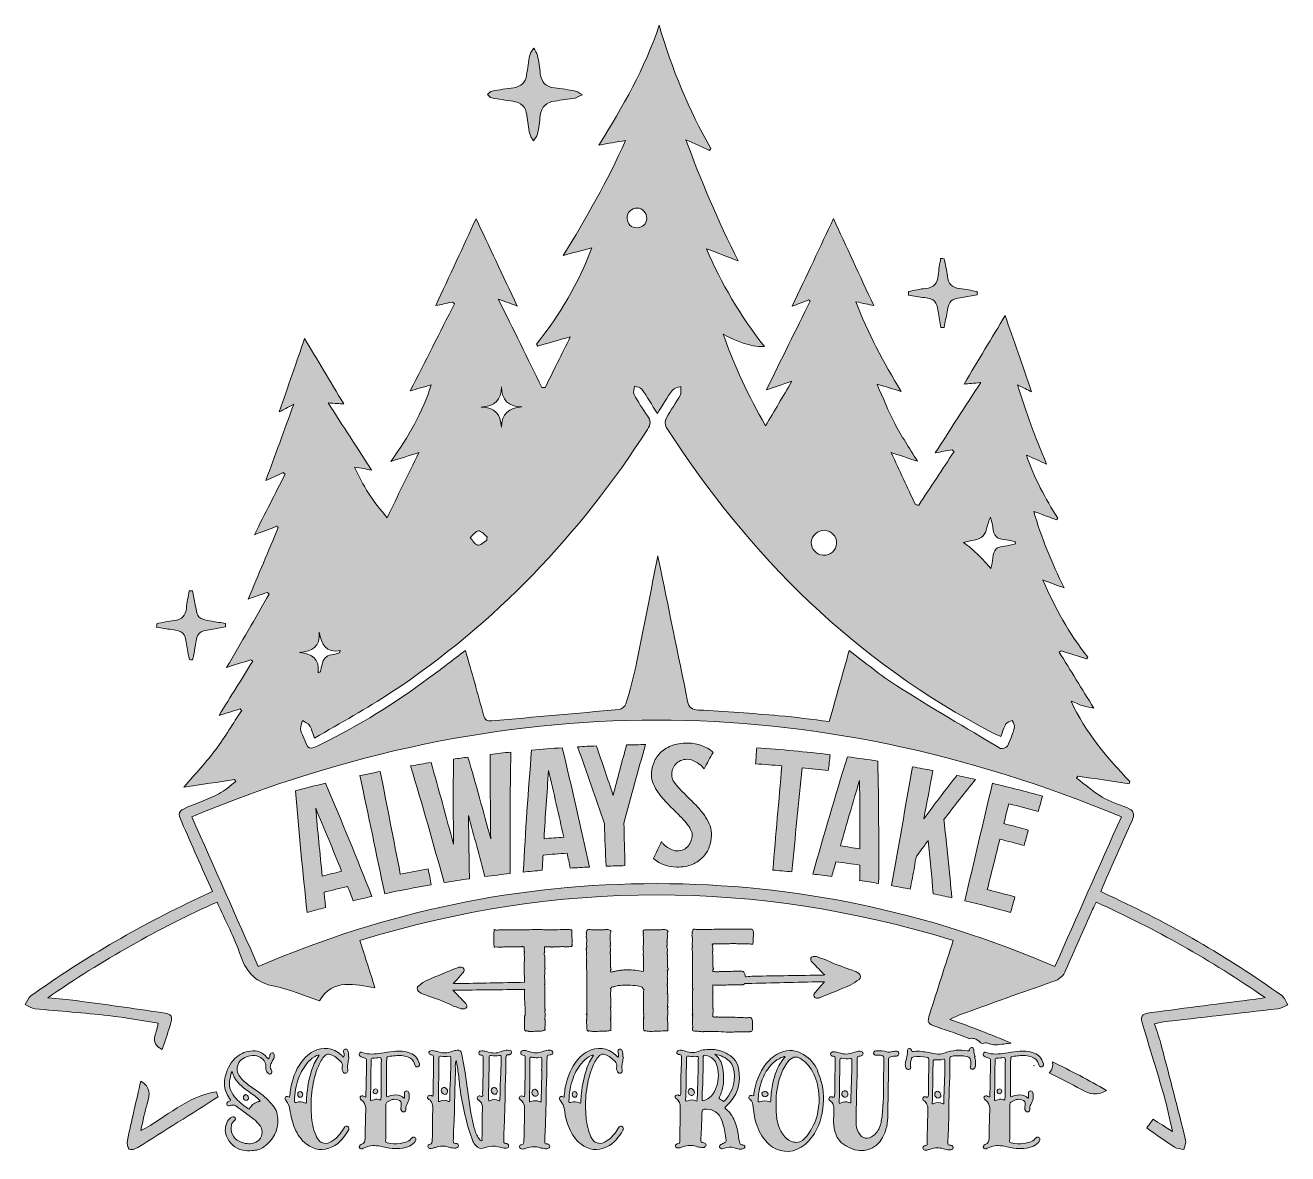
# Model space of a CAD drawing. Header units: inches. Extents: x 36 to 464, y -442 to -59.
import ezdxf

# ---------------------------------------------------------------- set-up
doc = ezdxf.new("R2010")
doc.units = ezdxf.units.IN
doc.header["$MEASUREMENT"] = 0
doc.layers.add('Layer 1', color=7, linetype='Continuous')

# ---------------------------------------------------------------- blocks, each defined once
blk = doc.blocks.new('block 3')
at = {"layer": 'Layer 1', "true_color": 0x0b0b0b}
h = blk.add_hatch(color=28, dxfattribs=at)
h.dxf.hatch_style = 2
edge = h.paths.add_edge_path()
edge.add_spline(control_points=[(461.03, -392.77), (462.18, -392.63), (463.26, -391.92), (464.37, -391.47), (463.7, -390.4), (463.29, -388.98), (462.34, -388.3), (443.86, -375.1), (424.26, -363.81), (403.65, -354.26), (402.75, -353.85), (401.88, -353.39), (400.89, -352.9), (401.46, -351.59), (401.92, -350.5), (402.4, -349.41), (405.42, -342.59), (408.39, -335.75), (411.49, -328.97), (412.52, -326.71), (412.11, -325.37), (409.75, -324.48), (406.91, -323.4), (403.97, -322.42), (401.39, -320.88), (398.31, -319.04), (395.55, -316.64), (392.66, -314.49), (392.81, -314.25), (392.96, -314.01), (393.11, -313.78), (398.9, -314.63), (404.7, -315.49), (410.49, -316.35), (410.58, -316.11), (410.66, -315.86), (410.74, -315.62), (403.07, -307.5), (395.7, -299.16), (390.83, -288.31), (392.59, -289.02), (393.73, -289.59), (394.94, -289.95), (396.15, -290.3), (397.42, -290.44), (398.49, -290.65), (394.48, -284.16), (390.61, -277.89), (386.75, -271.63), (386.96, -271.5), (387.18, -271.36), (387.4, -271.23), (390.29, -272.15), (393.18, -273.07), (396.07, -273.99), (396.2, -273.77), (396.32, -273.55), (396.45, -273.33), (390.12, -265.41), (385.35, -256.63), (381.24, -247.16), (383.93, -248.16), (386.19, -249), (388.44, -249.84), (384.22, -241.28), (380.68, -232.86), (378.13, -223.87), (380.93, -224.92), (383.42, -225.86), (385.92, -226.79), (386.05, -226.58), (386.18, -226.38), (386.31, -226.17), (382.02, -219.5), (378.24, -212.58), (375.63, -204.74), (378.02, -205.82), (379.97, -206.7), (382.45, -207.81), (380.48, -202.89), (378.69, -198.68), (377.12, -194.39), (375.54, -190.06), (374.17, -185.66), (372.57, -180.87), (374.55, -181.86), (375.96, -182.56), (377.38, -183.27), (374.26, -174.27), (371.22, -165.53), (368.39, -157.38), (363.93, -164.81), (359.25, -172.62), (354.45, -180.63), (356.12, -180.48), (357.66, -180.35), (360.09, -180.14), (354.78, -188.34), (349.81, -196.01), (344.66, -203.96), (346.71, -203.61), (348.55, -203.3), (350.4, -202.99), (350.62, -203.18), (350.83, -203.37), (351.04, -203.57), (347.04, -209.64), (343.04, -215.71), (339.04, -221.79), (338.66, -221.7), (338.28, -221.62), (337.9, -221.54), (335.23, -215.8), (332.57, -210.05), (329.72, -203.92), (333, -204.98), (335.58, -205.82), (338.58, -206.79), (335.8, -202.21), (333.12, -198.25), (330.91, -194.04), (328.73, -189.88), (327.02, -185.46), (324.89, -180.67), (327.94, -181.58), (330.19, -182.25), (333.14, -183.13), (326.98, -173.07), (321.81, -163.36), (317.68, -152.66), (320.17, -153.2), (322.02, -153.61), (323.75, -153.99), (319.03, -143.77), (314.36, -133.67), (310.1, -124.45), (305.71, -133.77), (300.95, -143.89), (296.09, -154.2), (297.85, -153.52), (299.74, -152.79), (301.62, -152.07), (301.82, -152.19), (302.01, -152.31), (302.2, -152.43), (297.31, -162.34), (292.42, -172.25), (287.33, -182.55), (290.05, -181.65), (292.59, -180.8), (295.95, -179.68), (292.84, -184.97), (290.08, -189.67), (287.04, -194.85), (281.19, -184.53), (276.55, -174.61), (272.67, -163.69), (277.3, -166.02), (281.38, -167.98), (286.62, -167.92), (278.52, -157.33), (271.97, -146.51), (266.95, -134.65), (270.77, -136.13), (274.24, -137.47), (277.72, -138.81), (270.86, -125.19), (265.12, -111.64), (260.01, -97.64), (262.89, -98.95), (265.46, -100.12), (268.02, -101.28), (268.17, -101.05), (268.32, -100.81), (268.47, -100.58), (260.96, -87.56), (255.25, -73.77), (250.91, -58.77), (246.01, -73.58), (238.54, -86.35), (230.46, -99.46), (233.7, -98.91), (236.4, -98.44), (239.46, -97.91), (233.4, -111.69), (226.12, -124.29), (218.35, -136.93), (221.47, -136.11), (224.59, -135.28), (228.01, -134.38), (223.53, -146.48), (217.13, -157.17), (209.21, -167.02), (209.38, -167.25), (209.55, -167.49), (209.72, -167.72), (213.18, -166.73), (216.63, -165.74), (220.73, -164.57), (217.75, -170.59), (214.99, -176.18), (212.22, -181.77), (211.84, -181.77), (211.47, -181.78), (211.09, -181.79), (206.25, -171.98), (201.42, -162.16), (196.28, -151.74), (199.09, -152.78), (200.94, -153.47), (202.68, -154.12), (197.81, -143.77), (193.06, -133.7), (188.73, -124.49), (184.38, -133.86), (179.73, -143.89), (175.03, -154), (176.85, -153.61), (178.78, -153.2), (180.71, -152.78), (180.95, -152.97), (181.18, -153.15), (181.41, -153.33), (176.44, -163.12), (171.47, -172.91), (166.39, -182.91), (168.63, -182.26), (170.92, -181.6), (173.51, -180.86), (170.49, -190.3), (165.91, -198.52), (159.74, -206.91), (163.17, -205.83), (165.81, -205), (169.26, -203.91), (165.58, -211.5), (162.16, -218.52), (158.53, -226), (153.74, -220.44), (150.22, -215.1), (147.45, -208.82), (149.7, -209.21), (151.45, -209.51), (153.25, -209.82), (148.36, -202.28), (143.61, -194.94), (138.49, -187.04), (140.9, -187.19), (142.3, -187.27), (143.77, -187.36), (139.13, -179.58), (134.66, -172.1), (130.51, -165.16), (127.76, -173.08), (124.85, -181.44), (121.85, -190.1), (123.32, -189.33), (124.65, -188.63), (126.8, -187.5), (123.53, -196.45), (120.52, -204.68), (117.34, -213.35), (119.47, -212.4), (121.37, -211.56), (123.26, -210.71), (123.47, -210.87), (123.68, -211.02), (123.89, -211.17), (120.48, -217.89), (117.08, -224.61), (113.43, -231.81), (116.17, -230.76), (118.56, -229.85), (120.94, -228.94), (121.15, -229.08), (121.35, -229.22), (121.56, -229.36), (118.19, -237.37), (114.83, -245.39), (111.36, -253.65), (113.46, -252.91), (115.61, -252.15), (117.77, -251.4), (118.01, -251.58), (118.24, -251.77), (118.48, -251.95), (113.71, -260.17), (108.93, -268.39), (104.02, -276.85), (106.72, -276), (109.5, -275.13), (112.28, -274.25), (112.48, -274.4), (112.68, -274.55), (112.88, -274.71), (109.15, -280.71), (105.43, -286.72), (101.45, -293.14), (104.01, -292.36), (106.3, -291.66), (108.58, -290.96), (108.76, -291.13), (108.95, -291.29), (109.13, -291.46), (106.21, -295.89), (103.5, -300.48), (100.32, -304.72), (97.15, -308.95), (93.52, -312.83), (89.51, -317.54), (95.7, -316.61), (101.18, -315.79), (106.66, -314.97), (106.8, -315.17), (106.95, -315.38), (107.1, -315.58), (105.18, -317.02), (103.42, -318.75), (101.32, -319.82), (97.88, -321.56), (94.21, -322.83), (90.65, -324.36), (87.53, -325.7), (87.35, -326.22), (88.75, -329.38), (92.17, -337.12), (95.62, -344.85), (99.2, -352.9), (98.11, -353.43), (97.3, -353.85), (96.48, -354.23), (75.78, -363.8), (56.11, -375.14), (37.55, -388.4), (36.66, -389.04), (36.26, -390.37), (35.63, -391.38), (36.72, -391.85), (37.78, -392.64), (38.91, -392.75), (47.25, -393.6), (55.61, -394.17), (63.93, -395.1), (69.57, -395.73), (75.16, -396.81), (80.8, -397.7), (80.51, -400.97), (77.28, -404.29), (82.11, -406.65), (83.01, -403.97), (83.88, -401.38), (84.75, -398.8), (85.93, -395.29), (85.61, -394.61), (81.89, -394.07), (72.24, -392.65), (62.57, -391.32), (52.91, -390.02), (49.97, -389.63), (47.01, -389.43), (43.26, -389.07), (61.87, -376.23), (80.7, -365.57), (100.78, -356.53), (103.59, -362.84), (106.69, -368.73), (108.85, -374.94), (110.87, -380.73), (114.21, -383.93), (120.3, -385.15), (125.47, -386.18), (130.4, -388.35), (135.51, -390.05), (140.28, -382.32), (147.4, -384.56), (154.4, -385.62), (153.47, -382.76), (152.65, -380.22), (151.84, -377.69), (151.01, -375.09), (150.2, -372.48), (149.29, -369.58), (216.61, -348.93), (283.57, -348.93), (350.78, -369.6), (348.04, -378.13), (345.41, -386.26), (342.81, -394.41), (341.82, -397.53), (342.03, -397.91), (345.2, -398.96), (348.96, -400.21), (352.67, -401.55), (356.37, -402.94), (356.59, -402.9), (356.8, -402.82), (357.03, -402.82), (357.29, -402.82), (357.56, -402.84), (357.83, -402.9), (358.75, -403.07), (359.46, -403.62), (360, -404.33), (360.21, -404.41), (360.42, -404.51), (360.64, -404.59), (360.97, -404.49), (361.29, -404.38), (361.65, -404.38), (362.13, -404.38), (362.6, -404.47), (363.13, -404.67), (363.71, -404.9), (364.35, -405.01), (365.16, -405.01), (366.04, -405.01), (366.99, -404.89), (367.99, -404.75), (368.67, -404.66), (369.35, -404.55), (370.03, -404.45), (370.14, -404.43), (370.25, -404.42), (370.35, -404.4), (363.59, -401.54), (356.69, -398.88), (349.61, -396.39), (351.12, -395.7), (352, -395.22), (352.93, -394.88), (363.48, -391.07), (374.01, -387.19), (384.63, -383.57), (386.88, -382.81), (388.16, -381.7), (389.06, -379.58), (391.98, -372.72), (395.07, -365.93), (398.1, -359.12), (398.46, -358.31), (398.88, -357.53), (399.36, -356.58), (419.41, -365.64), (438.25, -376.25), (456.65, -389), (455.16, -389.23), (454.37, -389.37), (453.57, -389.47), (441.71, -391.01), (429.84, -392.49), (417.99, -394.1), (414.45, -394.58), (414.2, -395.3), (415.24, -398.69), (417.62, -406.43), (420, -414.17), (422.24, -421.95), (423.36, -425.86), (424.17, -429.87), (425.27, -434.46), (422.65, -432.82), (420.67, -431.58), (418.66, -430.33), (417.84, -431.43), (417.2, -432.29), (416.46, -433.27), (419.7, -435.51), (422.75, -437.71), (425.92, -439.73), (426.81, -440.3), (428.05, -440.33), (429.12, -440.6), (429.33, -439.52), (429.93, -438.35), (429.69, -437.38), (427.05, -426.76), (424.3, -416.17), (421.53, -405.58), (420.86, -403.04), (419.98, -400.56), (419.16, -397.95), (420.14, -397.69), (420.83, -397.41), (421.54, -397.33), (434.7, -395.81), (447.87, -394.33), (461.03, -392.77)], knot_values=[0, 0, 0, 0, 1, 1, 1, 2, 2, 2, 3, 3, 3, 4, 4, 4, 5, 5, 5, 6, 6, 6, 7, 7, 7, 8, 8, 8, 9, 9, 9, 10, 10, 10, 11, 11, 11, 12, 12, 12, 13, 13, 13, 14, 14, 14, 15, 15, 15, 16, 16, 16, 17, 17, 17, 18, 18, 18, 19, 19, 19, 20, 20, 20, 21, 21, 21, 22, 22, 22, 23, 23, 23, 24, 24, 24, 25, 25, 25, 26, 26, 26, 27, 27, 27, 28, 28, 28, 29, 29, 29, 30, 30, 30, 31, 31, 31, 32, 32, 32, 33, 33, 33, 34, 34, 34, 35, 35, 35, 36, 36, 36, 37, 37, 37, 38, 38, 38, 39, 39, 39, 40, 40, 40, 41, 41, 41, 42, 42, 42, 43, 43, 43, 44, 44, 44, 45, 45, 45, 46, 46, 46, 47, 47, 47, 48, 48, 48, 49, 49, 49, 50, 50, 50, 51, 51, 51, 52, 52, 52, 53, 53, 53, 54, 54, 54, 55, 55, 55, 56, 56, 56, 57, 57, 57, 58, 58, 58, 59, 59, 59, 60, 60, 60, 61, 61, 61, 62, 62, 62, 63, 63, 63, 64, 64, 64, 65, 65, 65, 66, 66, 66, 67, 67, 67, 68, 68, 68, 69, 69, 69, 70, 70, 70, 71, 71, 71, 72, 72, 72, 73, 73, 73, 74, 74, 74, 75, 75, 75, 76, 76, 76, 77, 77, 77, 78, 78, 78, 79, 79, 79, 80, 80, 80, 81, 81, 81, 82, 82, 82, 83, 83, 83, 84, 84, 84, 85, 85, 85, 86, 86, 86, 87, 87, 87, 88, 88, 88, 89, 89, 89, 90, 90, 90, 91, 91, 91, 92, 92, 92, 93, 93, 93, 94, 94, 94, 95, 95, 95, 96, 96, 96, 97, 97, 97, 98, 98, 98, 99, 99, 99, 100, 100, 100, 101, 101, 101, 102, 102, 102, 103, 103, 103, 104, 104, 104, 105, 105, 105, 106, 106, 106, 107, 107, 107, 108, 108, 108, 109, 109, 109, 110, 110, 110, 111, 111, 111, 112, 112, 112, 113, 113, 113, 114, 114, 114, 115, 115, 115, 116, 116, 116, 117, 117, 117, 118, 118, 118, 119, 119, 119, 120, 120, 120, 121, 121, 121, 122, 122, 122, 123, 123, 123, 124, 124, 124, 125, 125, 125, 126, 126, 126, 127, 127, 127, 128, 128, 128, 129, 129, 129, 130, 130, 130, 131, 131, 131, 132, 132, 132, 133, 133, 133, 134, 134, 134, 135, 135, 135, 136, 136, 136, 137, 137, 137, 138, 138, 138, 139, 139, 139, 140, 140, 140, 141, 141, 141, 142, 142, 142, 143, 143, 143, 144, 144, 144, 145, 145, 145, 146, 146, 146, 147, 147, 147, 148, 148, 148, 149, 149, 149, 150, 150, 150, 151, 151, 151, 152, 152, 152, 153, 153, 153, 154, 154, 154, 155, 155, 155, 156, 156, 156, 157, 157, 157, 158, 158, 158, 159, 159, 159, 160, 160, 160, 161, 161, 161, 162, 162, 162, 162], degree=3, periodic=1)
edge = h.paths.add_edge_path()
edge.add_spline(control_points=[(360.86, -232.25), (362.24, -230.88), (362.23, -228.11), (363.42, -225.84), (363.69, -226.96), (364.18, -228.07), (364.19, -229.19), (364.22, -232.26), (365.91, -233.38), (368.7, -233.55), (369.75, -233.62), (370.78, -233.91), (371.82, -234.1), (371.84, -234.35), (371.86, -234.61), (371.88, -234.87), (370.65, -235.15), (369.42, -235.61), (368.18, -235.67), (365.58, -235.8), (364.37, -237.04), (364.25, -239.62), (364.2, -240.84), (363.8, -242.04), (363.56, -243.25), (362.22, -241.55), (356.35, -235.59), (354.21, -234.41), (356.64, -233.7), (359.43, -233.66), (360.86, -232.25)], knot_values=[0, 0, 0, 0, 1, 1, 1, 2, 2, 2, 3, 3, 3, 4, 4, 4, 5, 5, 5, 6, 6, 6, 7, 7, 7, 8, 8, 8, 9, 9, 9, 10, 10, 10, 10], degree=3, periodic=1)
edge = h.paths.add_edge_path()
edge.add_spline(control_points=[(307.12, -230.29), (309.39, -230.41), (311.23, -232.4), (311.17, -234.65), (311.1, -237.05), (309.06, -238.91), (306.63, -238.79), (304.36, -238.67), (302.49, -236.67), (302.56, -234.44), (302.63, -232.1), (304.76, -230.16), (307.12, -230.29)], knot_values=[0, 0, 0, 0, 1, 1, 1, 2, 2, 2, 3, 3, 3, 4, 4, 4, 4], degree=3, periodic=1)
edge = h.paths.add_edge_path()
edge.add_spline(control_points=[(243.42, -120.85), (245.21, -120.89), (246.71, -122.43), (246.71, -124.5), (246.49, -126.21), (245.45, -127.5), (243.4, -127.53), (241.37, -127.56), (240.16, -126.4), (240.02, -124.35), (239.88, -122.41), (241.5, -120.81), (243.42, -120.85)], knot_values=[0, 0, 0, 0, 1, 1, 1, 2, 2, 2, 3, 3, 3, 4, 4, 4, 4], degree=3, periodic=1)
edge = h.paths.add_edge_path()
edge.add_spline(control_points=[(197.33, -181.55), (197.56, -186.02), (199.53, -188.32), (204.25, -188.32), (199.85, -188.74), (197.46, -190.69), (197.36, -195.31), (197.12, -190.83), (195.08, -188.61), (190.5, -188.46), (195.02, -188.18), (197.24, -186.12), (197.33, -181.55)], knot_values=[0, 0, 0, 0, 1, 1, 1, 2, 2, 2, 3, 3, 3, 4, 4, 4, 4], degree=3, periodic=1)
edge = h.paths.add_edge_path()
edge.add_spline(control_points=[(189.55, -230.47), (190.47, -230.41), (191.48, -231.78), (192.46, -232.52), (192.44, -232.9), (192.41, -233.28), (192.39, -233.66), (191.35, -234.29), (190.19, -235.55), (189.29, -235.39), (188.32, -235.22), (187.59, -233.71), (186.76, -232.79), (187.69, -231.96), (188.57, -230.53), (189.55, -230.47)], knot_values=[0, 0, 0, 0, 1, 1, 1, 2, 2, 2, 3, 3, 3, 4, 4, 4, 5, 5, 5, 5], degree=3, periodic=1)
edge = h.paths.add_edge_path()
edge.add_spline(control_points=[(159.83, -285.39), (195.33, -261.92), (223.94, -231.7), (246.96, -196.03), (248.08, -194.29), (248.11, -193.05), (246.9, -191.39), (245.22, -189.09), (243.71, -186.64), (242.38, -184.13), (242, -183.42), (242.49, -182.25), (242.58, -181.3), (243.41, -181.64), (244.57, -181.76), (245.01, -182.38), (246.82, -184.93), (248.4, -187.63), (250.29, -190.62), (252.08, -187.79), (253.61, -185.12), (255.43, -182.65), (255.95, -181.94), (257.27, -181.82), (258.22, -181.43), (258.2, -182.41), (258.52, -183.57), (258.1, -184.33), (256.64, -186.99), (254.82, -189.46), (253.38, -192.12), (252.93, -192.96), (252.8, -194.49), (253.27, -195.23), (281.56, -239.18), (317.6, -274.87), (364.32, -299.14), (365.12, -299.55), (365.96, -299.88), (366.92, -300.31), (367.54, -298.75), (367.93, -297.3), (368.67, -296.07), (369.04, -295.47), (370.07, -295.26), (370.79, -294.87), (371.09, -295.64), (371.79, -296.52), (371.61, -297.16), (370.99, -299.37), (370.19, -301.55), (369.17, -303.6), (368.9, -304.14), (367.3, -304.66), (366.8, -304.36), (355.02, -297.37), (343.19, -290.45), (331.63, -283.12), (326.06, -279.6), (321, -275.27), (315.45, -271.11), (313.17, -279.23), (310.94, -287.15), (308.67, -295.22), (302.85, -294.54), (297.21, -293.74), (291.54, -293.25), (282.46, -292.47), (273.37, -291.79), (264.27, -291.32), (262.01, -291.2), (261.01, -290.55), (260.57, -288.36), (257.32, -272.31), (254, -256.28), (250.7, -240.25), (250.59, -239.75), (250.5, -239.25), (250.44, -238.95), (248.11, -250.81), (245.83, -262.82), (243.36, -274.8), (242.36, -279.66), (241.03, -284.46), (239.64, -289.22), (239.4, -290.04), (238.15, -291.04), (237.29, -291.12), (222.91, -292.49), (208.51, -293.69), (194.12, -295.02), (192.41, -295.18), (191.71, -294.76), (191.26, -293.04), (189.33, -285.78), (187.24, -278.56), (185.13, -271.06), (180.8, -274.35), (176.76, -277.52), (172.62, -280.56), (161.1, -289.02), (149.03, -296.6), (136.17, -302.9), (131.81, -305.03), (131.83, -305.07), (130.06, -300.34), (129.74, -299.48), (129.18, -298.63), (129.14, -297.76), (129.1, -296.81), (129.53, -295.85), (129.75, -294.9), (130.57, -295.43), (131.63, -295.79), (132.13, -296.53), (132.83, -297.56), (133.11, -298.88), (133.89, -300.91), (142.82, -295.59), (151.57, -290.85), (159.83, -285.39)], knot_values=[0, 0, 0, 0, 1, 1, 1, 2, 2, 2, 3, 3, 3, 4, 4, 4, 5, 5, 5, 6, 6, 6, 7, 7, 7, 8, 8, 8, 9, 9, 9, 10, 10, 10, 11, 11, 11, 12, 12, 12, 13, 13, 13, 14, 14, 14, 15, 15, 15, 16, 16, 16, 17, 17, 17, 18, 18, 18, 19, 19, 19, 20, 20, 20, 21, 21, 21, 22, 22, 22, 23, 23, 23, 24, 24, 24, 25, 25, 25, 26, 26, 26, 27, 27, 27, 28, 28, 28, 29, 29, 29, 30, 30, 30, 31, 31, 31, 32, 32, 32, 33, 33, 33, 34, 34, 34, 35, 35, 35, 36, 36, 36, 37, 37, 37, 38, 38, 38, 39, 39, 39, 40, 40, 40, 40], degree=3, periodic=1)
edge = h.paths.add_edge_path()
edge.add_spline(control_points=[(135.45, -264.9), (136.29, -268.98), (137.51, -272.1), (142.74, -271.12), (142.54, -271.42), (142.34, -271.71), (142.14, -272), (140.55, -272.48), (138.51, -272.52), (137.48, -273.56), (136.43, -274.64), (136.36, -276.68), (135.86, -278.3), (135.6, -278.41), (135.35, -278.53), (135.09, -278.64), (135.67, -273.86), (133.03, -272.25), (128.79, -271.8), (133.04, -271.38), (135.88, -269.96), (135.45, -264.9)], knot_values=[0, 0, 0, 0, 1, 1, 1, 2, 2, 2, 3, 3, 3, 4, 4, 4, 5, 5, 5, 6, 6, 6, 7, 7, 7, 7], degree=3, periodic=1)
edge = h.paths.add_edge_path()
edge.add_spline(control_points=[(385.28, -378.46), (342.06, -359.78), (297.09, -350.3), (250.16, -350.28), (203.21, -350.26), (158.21, -359.7), (114.77, -378.46), (107.28, -361.6), (99.84, -344.83), (92.17, -327.56), (197.54, -283.8), (302.48, -283.8), (407.87, -327.56), (400.23, -344.77), (392.81, -361.49), (385.28, -378.46)], knot_values=[0, 0, 0, 0, 1, 1, 1, 2, 2, 2, 3, 3, 3, 4, 4, 4, 5, 5, 5, 5], degree=3, periodic=1)
h = blk.add_hatch(color=28, dxfattribs=at)
h.dxf.hatch_style = 2
edge = h.paths.add_edge_path()
edge.add_spline(control_points=[(194.08, -83.45), (196.43, -83.9), (198.81, -84.19), (201.17, -84.53), (203.98, -84.93), (205.65, -86.41), (205.98, -89.34), (206.21, -91.44), (206.51, -93.54), (206.95, -95.61), (207.14, -96.48), (207.77, -97.26), (208.19, -98.07), (208.67, -97.29), (209.38, -96.56), (209.56, -95.72), (210.02, -93.66), (210.29, -91.55), (210.51, -89.45), (210.83, -86.39), (212.58, -84.89), (215.5, -84.5), (217.78, -84.19), (220.06, -83.88), (222.33, -83.49), (222.96, -83.38), (223.53, -82.96), (224.82, -82.35), (223.6, -81.7), (223.07, -81.23), (222.47, -81.12), (220.11, -80.69), (217.75, -80.32), (215.38, -80.04), (212.5, -79.69), (210.9, -78.16), (210.54, -75.28), (210.28, -73.18), (210.02, -71.07), (209.58, -69.01), (209.4, -68.14), (208.75, -67.36), (208.31, -66.55), (207.84, -67.32), (207.14, -68.05), (206.96, -68.89), (206.49, -71.14), (206.24, -73.43), (205.89, -75.7), (205.5, -78.21), (203.99, -79.6), (201.52, -79.98), (199.07, -80.35), (196.6, -80.66), (194.16, -81.12), (193.58, -81.23), (193.09, -81.85), (192.56, -82.24), (193.06, -82.66), (193.52, -83.34), (194.08, -83.45)], knot_values=[0, 0, 0, 0, 1, 1, 1, 2, 2, 2, 3, 3, 3, 4, 4, 4, 5, 5, 5, 6, 6, 6, 7, 7, 7, 8, 8, 8, 9, 9, 9, 10, 10, 10, 11, 11, 11, 12, 12, 12, 13, 13, 13, 14, 14, 14, 15, 15, 15, 16, 16, 16, 17, 17, 17, 18, 18, 18, 19, 19, 19, 20, 20, 20, 20], degree=3, periodic=1)
h = blk.add_hatch(color=28, dxfattribs=at)
h.dxf.hatch_style = 2
edge = h.paths.add_edge_path()
edge.add_spline(control_points=[(345.66, -155.95), (345.91, -157.77), (346.24, -159.58), (346.53, -161.4), (346.91, -161.4), (347.29, -161.4), (347.67, -161.4), (348.01, -159.63), (348.39, -157.86), (348.7, -156.09), (349.39, -152.22), (349.88, -151.77), (353.78, -151.23), (355.49, -151), (357.19, -150.66), (358.9, -150.37), (358.9, -149.99), (358.9, -149.62), (358.9, -149.24), (356.92, -148.87), (354.95, -148.36), (352.95, -148.16), (350.32, -147.9), (349.04, -146.6), (348.77, -143.97), (348.57, -141.98), (348.06, -140.01), (347.68, -138.04), (347.29, -138.03), (346.89, -138.03), (346.5, -138.03), (346.21, -139.92), (345.85, -141.8), (345.66, -143.71), (345.38, -146.34), (344.22, -147.92), (341.39, -148.16), (339.45, -148.32), (337.53, -148.82), (335.61, -149.17), (335.58, -149.58), (335.56, -150), (335.54, -150.41), (337.35, -150.7), (339.16, -151.02), (340.98, -151.28), (344.4, -151.76), (345.18, -152.54), (345.66, -155.95)], knot_values=[0, 0, 0, 0, 1, 1, 1, 2, 2, 2, 3, 3, 3, 4, 4, 4, 5, 5, 5, 6, 6, 6, 7, 7, 7, 8, 8, 8, 9, 9, 9, 10, 10, 10, 11, 11, 11, 12, 12, 12, 13, 13, 13, 14, 14, 14, 15, 15, 15, 16, 16, 16, 16], degree=3, periodic=1)
h = blk.add_hatch(color=28, dxfattribs=at)
h.dxf.hatch_style = 2
edge = h.paths.add_edge_path()
edge.add_spline(control_points=[(90.4, -268.92), (90.68, -270.69), (91.04, -272.45), (91.37, -274.21), (91.67, -274.22), (91.96, -274.23), (92.26, -274.24), (92.4, -274.01), (92.61, -273.79), (92.66, -273.54), (92.94, -272.1), (93.21, -270.66), (93.43, -269.21), (94.08, -264.98), (94.53, -264.55), (98.78, -263.98), (100.4, -263.76), (102, -263.4), (103.61, -263.11), (103.61, -262.71), (103.62, -262.32), (103.62, -261.93), (102.08, -261.68), (100.54, -261.41), (98.99, -261.16), (94.35, -260.42), (94.14, -260.2), (93.38, -255.55), (93.11, -253.96), (92.76, -252.38), (92.45, -250.8), (92.07, -250.82), (91.69, -250.84), (91.31, -250.87), (90.98, -252.8), (90.55, -254.72), (90.36, -256.66), (90.12, -259.26), (88.89, -260.66), (86.23, -260.94), (84.23, -261.15), (82.25, -261.64), (80.27, -262), (80.26, -262.38), (80.26, -262.76), (80.25, -263.13), (81.95, -263.43), (83.65, -263.77), (85.36, -264.01), (89.22, -264.53), (89.81, -265.11), (90.4, -268.92)], knot_values=[0, 0, 0, 0, 1, 1, 1, 2, 2, 2, 3, 3, 3, 4, 4, 4, 5, 5, 5, 6, 6, 6, 7, 7, 7, 8, 8, 8, 9, 9, 9, 10, 10, 10, 11, 11, 11, 12, 12, 12, 13, 13, 13, 14, 14, 14, 15, 15, 15, 16, 16, 16, 17, 17, 17, 17], degree=3, periodic=1)
h = blk.add_hatch(color=28, dxfattribs=at)
h.dxf.hatch_style = 2
edge = h.paths.add_edge_path()
edge.add_spline(control_points=[(384.52, -412.33), (384.39, -413.23), (383.97, -413.98), (383.36, -414.56), (387.03, -416.37), (390.68, -418.25), (394.28, -420.24), (397.17, -421.84), (399.68, -422.43), (402.79, -420.52), (396.78, -417.05), (390.68, -413.83), (384.47, -410.82), (384.57, -411.34), (384.6, -411.86), (384.52, -412.33)], knot_values=[0, 0, 0, 0, 1, 1, 1, 2, 2, 2, 3, 3, 3, 4, 4, 4, 5, 5, 5, 5], degree=3, periodic=1)
h = blk.add_hatch(color=28, dxfattribs=at)
h.dxf.hatch_style = 2
edge = h.paths.add_edge_path()
edge.add_spline(control_points=[(378.17, -412.12), (378.17, -412.12), (378.27, -412.09), (378.27, -412.09), (378.26, -412.05), (378.24, -412.04), (378.23, -412.01), (378.23, -412.01), (378.03, -412.05), (378.03, -412.05), (378.07, -412.07), (378.12, -412.09), (378.17, -412.12)], knot_values=[0, 0, 0, 0, 1, 1, 1, 2, 2, 2, 3, 3, 3, 4, 4, 4, 4], degree=3, periodic=1)
h = blk.add_hatch(color=28, dxfattribs=at)
h.dxf.hatch_style = 2
edge = h.paths.add_edge_path()
edge.add_spline(control_points=[(100.54, -420.95), (90.58, -422.36), (83.63, -429.71), (74.87, -434.16), (75.66, -430.8), (76.18, -427.72), (77.12, -424.78), (78.04, -421.91), (78.22, -419.44), (74.87, -417.33), (73.31, -424.17), (71.74, -430.86), (70.31, -437.57), (70.11, -438.49), (70.34, -440.02), (70.94, -440.43), (71.54, -440.83), (73.02, -440.45), (73.83, -439.94), (82.96, -434.24), (92.05, -428.46), (101.13, -422.67), (100.89, -422.11), (100.69, -421.54), (100.54, -420.95)], knot_values=[0, 0, 0, 0, 1, 1, 1, 2, 2, 2, 3, 3, 3, 4, 4, 4, 5, 5, 5, 6, 6, 6, 7, 7, 7, 8, 8, 8, 8], degree=3, periodic=1)
at = {"layer": 'Layer 1', "lineweight": 0}
for points, knots in [([(461.03, -392.77), (462.18, -392.63), (463.26, -391.92), (464.37, -391.47), (463.7, -390.4), (463.29, -388.98), (462.34, -388.3), (443.86, -375.1), (424.26, -363.81), (403.65, -354.26), (402.75, -353.85), (401.88, -353.39), (400.89, -352.9), (401.46, -351.59), (401.92, -350.5), (402.4, -349.41), (405.42, -342.59), (408.39, -335.75), (411.49, -328.97), (412.52, -326.71), (412.11, -325.37), (409.75, -324.48), (406.91, -323.4), (403.97, -322.42), (401.39, -320.88), (398.31, -319.04), (395.55, -316.64), (392.66, -314.49), (392.81, -314.25), (392.96, -314.01), (393.11, -313.78), (398.9, -314.63), (404.7, -315.49), (410.49, -316.35), (410.58, -316.11), (410.66, -315.86), (410.74, -315.62), (403.07, -307.5), (395.7, -299.16), (390.83, -288.31), (392.59, -289.02), (393.73, -289.59), (394.94, -289.95), (396.15, -290.3), (397.42, -290.44), (398.49, -290.65), (394.48, -284.16), (390.61, -277.89), (386.75, -271.63), (386.96, -271.5), (387.18, -271.36), (387.4, -271.23), (390.29, -272.15), (393.18, -273.07), (396.07, -273.99), (396.2, -273.77), (396.32, -273.55), (396.45, -273.33), (390.12, -265.41), (385.35, -256.63), (381.24, -247.16), (383.93, -248.16), (386.19, -249), (388.44, -249.84), (384.22, -241.28), (380.68, -232.86), (378.13, -223.87), (380.93, -224.92), (383.42, -225.86), (385.92, -226.79), (386.05, -226.58), (386.18, -226.38), (386.31, -226.17), (382.02, -219.5), (378.24, -212.58), (375.63, -204.74), (378.02, -205.82), (379.97, -206.7), (382.45, -207.81), (380.48, -202.89), (378.69, -198.68), (377.12, -194.39), (375.54, -190.06), (374.17, -185.66), (372.57, -180.87), (374.55, -181.86), (375.96, -182.56), (377.38, -183.27), (374.26, -174.27), (371.22, -165.53), (368.39, -157.38), (363.93, -164.81), (359.25, -172.62), (354.45, -180.63), (356.12, -180.48), (357.66, -180.35), (360.09, -180.14), (354.78, -188.34), (349.81, -196.01), (344.66, -203.96), (346.71, -203.61), (348.55, -203.3), (350.4, -202.99), (350.62, -203.18), (350.83, -203.37), (351.04, -203.57), (347.04, -209.64), (343.04, -215.71), (339.04, -221.79), (338.66, -221.7), (338.28, -221.62), (337.9, -221.54), (335.23, -215.8), (332.57, -210.05), (329.72, -203.92), (333, -204.98), (335.58, -205.82), (338.58, -206.79), (335.8, -202.21), (333.12, -198.25), (330.91, -194.04), (328.73, -189.88), (327.02, -185.46), (324.89, -180.67), (327.94, -181.58), (330.19, -182.25), (333.14, -183.13), (326.98, -173.07), (321.81, -163.36), (317.68, -152.66), (320.17, -153.2), (322.02, -153.61), (323.75, -153.99), (319.03, -143.77), (314.36, -133.67), (310.1, -124.45), (305.71, -133.77), (300.95, -143.89), (296.09, -154.2), (297.85, -153.52), (299.74, -152.79), (301.62, -152.07), (301.82, -152.19), (302.01, -152.31), (302.2, -152.43), (297.31, -162.34), (292.42, -172.25), (287.33, -182.55), (290.05, -181.65), (292.59, -180.8), (295.95, -179.68), (292.84, -184.97), (290.08, -189.67), (287.04, -194.85), (281.19, -184.53), (276.55, -174.61), (272.67, -163.69), (277.3, -166.02), (281.38, -167.98), (286.62, -167.92), (278.52, -157.33), (271.97, -146.51), (266.95, -134.65), (270.77, -136.13), (274.24, -137.47), (277.72, -138.81), (270.86, -125.19), (265.12, -111.64), (260.01, -97.64), (262.89, -98.95), (265.46, -100.12), (268.02, -101.28), (268.17, -101.05), (268.32, -100.81), (268.47, -100.58), (260.96, -87.56), (255.25, -73.77), (250.91, -58.77), (246.01, -73.58), (238.54, -86.35), (230.46, -99.46), (233.7, -98.91), (236.4, -98.44), (239.46, -97.91), (233.4, -111.69), (226.12, -124.29), (218.35, -136.93), (221.47, -136.11), (224.59, -135.28), (228.01, -134.38), (223.53, -146.48), (217.13, -157.17), (209.21, -167.02), (209.38, -167.25), (209.55, -167.49), (209.72, -167.72), (213.18, -166.73), (216.63, -165.74), (220.73, -164.57), (217.75, -170.59), (214.99, -176.18), (212.22, -181.77), (211.84, -181.77), (211.47, -181.78), (211.09, -181.79), (206.25, -171.98), (201.42, -162.16), (196.28, -151.74), (199.09, -152.78), (200.94, -153.47), (202.68, -154.12), (197.81, -143.77), (193.06, -133.7), (188.73, -124.49), (184.38, -133.86), (179.73, -143.89), (175.03, -154), (176.85, -153.61), (178.78, -153.2), (180.71, -152.78), (180.95, -152.97), (181.18, -153.15), (181.41, -153.33), (176.44, -163.12), (171.47, -172.91), (166.39, -182.91), (168.63, -182.26), (170.92, -181.6), (173.51, -180.86), (170.49, -190.3), (165.91, -198.52), (159.74, -206.91), (163.17, -205.83), (165.81, -205), (169.26, -203.91), (165.58, -211.5), (162.16, -218.52), (158.53, -226), (153.74, -220.44), (150.22, -215.1), (147.45, -208.82), (149.7, -209.21), (151.45, -209.51), (153.25, -209.82), (148.36, -202.28), (143.61, -194.94), (138.49, -187.04), (140.9, -187.19), (142.3, -187.27), (143.77, -187.36), (139.13, -179.58), (134.66, -172.1), (130.51, -165.16), (127.76, -173.08), (124.85, -181.44), (121.85, -190.1), (123.32, -189.33), (124.65, -188.63), (126.8, -187.5), (123.53, -196.45), (120.52, -204.68), (117.34, -213.35), (119.47, -212.4), (121.37, -211.56), (123.26, -210.71), (123.47, -210.87), (123.68, -211.02), (123.89, -211.17), (120.48, -217.89), (117.08, -224.61), (113.43, -231.81), (116.17, -230.76), (118.56, -229.85), (120.94, -228.94), (121.15, -229.08), (121.35, -229.22), (121.56, -229.36), (118.19, -237.37), (114.83, -245.39), (111.36, -253.65), (113.46, -252.91), (115.61, -252.15), (117.77, -251.4), (118.01, -251.58), (118.24, -251.77), (118.48, -251.95), (113.71, -260.17), (108.93, -268.39), (104.02, -276.85), (106.72, -276), (109.5, -275.13), (112.28, -274.25), (112.48, -274.4), (112.68, -274.55), (112.88, -274.71), (109.15, -280.71), (105.43, -286.72), (101.45, -293.14), (104.01, -292.36), (106.3, -291.66), (108.58, -290.96), (108.76, -291.13), (108.95, -291.29), (109.13, -291.46), (106.21, -295.89), (103.5, -300.48), (100.32, -304.72), (97.15, -308.95), (93.52, -312.83), (89.51, -317.54), (95.7, -316.61), (101.18, -315.79), (106.66, -314.97), (106.8, -315.17), (106.95, -315.38), (107.1, -315.58), (105.18, -317.02), (103.42, -318.75), (101.32, -319.82), (97.88, -321.56), (94.21, -322.83), (90.65, -324.36), (87.53, -325.7), (87.35, -326.22), (88.75, -329.38), (92.17, -337.12), (95.62, -344.85), (99.2, -352.9), (98.11, -353.43), (97.3, -353.85), (96.48, -354.23), (75.78, -363.8), (56.11, -375.14), (37.55, -388.4), (36.66, -389.04), (36.26, -390.37), (35.63, -391.38), (36.72, -391.85), (37.78, -392.64), (38.91, -392.75), (47.25, -393.6), (55.61, -394.17), (63.93, -395.1), (69.57, -395.73), (75.16, -396.81), (80.8, -397.7), (80.51, -400.97), (77.28, -404.29), (82.11, -406.65), (83.01, -403.97), (83.88, -401.38), (84.75, -398.8), (85.93, -395.29), (85.61, -394.61), (81.89, -394.07), (72.24, -392.65), (62.57, -391.32), (52.91, -390.02), (49.97, -389.63), (47.01, -389.43), (43.26, -389.07), (61.87, -376.23), (80.7, -365.57), (100.78, -356.53), (103.59, -362.84), (106.69, -368.73), (108.85, -374.94), (110.87, -380.73), (114.21, -383.93), (120.3, -385.15), (125.47, -386.18), (130.4, -388.35), (135.51, -390.05), (140.28, -382.32), (147.4, -384.56), (154.4, -385.62), (153.47, -382.76), (152.65, -380.22), (151.84, -377.69), (151.01, -375.09), (150.2, -372.48), (149.29, -369.58), (216.61, -348.93), (283.57, -348.93), (350.78, -369.6), (348.04, -378.13), (345.41, -386.26), (342.81, -394.41), (341.82, -397.53), (342.03, -397.91), (345.2, -398.96), (348.96, -400.21), (352.67, -401.55), (356.37, -402.94), (356.59, -402.9), (356.8, -402.82), (357.03, -402.82), (357.29, -402.82), (357.56, -402.84), (357.83, -402.9), (358.75, -403.07), (359.46, -403.62), (360, -404.33), (360.21, -404.41), (360.42, -404.51), (360.64, -404.59), (360.97, -404.49), (361.29, -404.38), (361.65, -404.38), (362.13, -404.38), (362.6, -404.47), (363.13, -404.67), (363.71, -404.9), (364.35, -405.01), (365.16, -405.01), (366.04, -405.01), (366.99, -404.89), (367.99, -404.75), (368.67, -404.66), (369.35, -404.55), (370.03, -404.45), (370.14, -404.43), (370.25, -404.42), (370.35, -404.4), (363.59, -401.54), (356.69, -398.88), (349.61, -396.39), (351.12, -395.7), (352, -395.22), (352.93, -394.88), (363.48, -391.07), (374.01, -387.19), (384.63, -383.57), (386.88, -382.81), (388.16, -381.7), (389.06, -379.58), (391.98, -372.72), (395.07, -365.93), (398.1, -359.12), (398.46, -358.31), (398.88, -357.53), (399.36, -356.58), (419.41, -365.64), (438.25, -376.25), (456.65, -389), (455.16, -389.23), (454.37, -389.37), (453.57, -389.47), (441.71, -391.01), (429.84, -392.49), (417.99, -394.1), (414.45, -394.58), (414.2, -395.3), (415.24, -398.69), (417.62, -406.43), (420, -414.17), (422.24, -421.95), (423.36, -425.86), (424.17, -429.87), (425.27, -434.46), (422.65, -432.82), (420.67, -431.58), (418.66, -430.33), (417.84, -431.43), (417.2, -432.29), (416.46, -433.27), (419.7, -435.51), (422.75, -437.71), (425.92, -439.73), (426.81, -440.3), (428.05, -440.33), (429.12, -440.6), (429.33, -439.52), (429.93, -438.35), (429.69, -437.38), (427.05, -426.76), (424.3, -416.17), (421.53, -405.58), (420.86, -403.04), (419.98, -400.56), (419.16, -397.95), (420.14, -397.69), (420.83, -397.41), (421.54, -397.33), (434.7, -395.81), (447.87, -394.33), (461.03, -392.77)], [0, 0, 0, 0, 1, 1, 1, 2, 2, 2, 3, 3, 3, 4, 4, 4, 5, 5, 5, 6, 6, 6, 7, 7, 7, 8, 8, 8, 9, 9, 9, 10, 10, 10, 11, 11, 11, 12, 12, 12, 13, 13, 13, 14, 14, 14, 15, 15, 15, 16, 16, 16, 17, 17, 17, 18, 18, 18, 19, 19, 19, 20, 20, 20, 21, 21, 21, 22, 22, 22, 23, 23, 23, 24, 24, 24, 25, 25, 25, 26, 26, 26, 27, 27, 27, 28, 28, 28, 29, 29, 29, 30, 30, 30, 31, 31, 31, 32, 32, 32, 33, 33, 33, 34, 34, 34, 35, 35, 35, 36, 36, 36, 37, 37, 37, 38, 38, 38, 39, 39, 39, 40, 40, 40, 41, 41, 41, 42, 42, 42, 43, 43, 43, 44, 44, 44, 45, 45, 45, 46, 46, 46, 47, 47, 47, 48, 48, 48, 49, 49, 49, 50, 50, 50, 51, 51, 51, 52, 52, 52, 53, 53, 53, 54, 54, 54, 55, 55, 55, 56, 56, 56, 57, 57, 57, 58, 58, 58, 59, 59, 59, 60, 60, 60, 61, 61, 61, 62, 62, 62, 63, 63, 63, 64, 64, 64, 65, 65, 65, 66, 66, 66, 67, 67, 67, 68, 68, 68, 69, 69, 69, 70, 70, 70, 71, 71, 71, 72, 72, 72, 73, 73, 73, 74, 74, 74, 75, 75, 75, 76, 76, 76, 77, 77, 77, 78, 78, 78, 79, 79, 79, 80, 80, 80, 81, 81, 81, 82, 82, 82, 83, 83, 83, 84, 84, 84, 85, 85, 85, 86, 86, 86, 87, 87, 87, 88, 88, 88, 89, 89, 89, 90, 90, 90, 91, 91, 91, 92, 92, 92, 93, 93, 93, 94, 94, 94, 95, 95, 95, 96, 96, 96, 97, 97, 97, 98, 98, 98, 99, 99, 99, 100, 100, 100, 101, 101, 101, 102, 102, 102, 103, 103, 103, 104, 104, 104, 105, 105, 105, 106, 106, 106, 107, 107, 107, 108, 108, 108, 109, 109, 109, 110, 110, 110, 111, 111, 111, 112, 112, 112, 113, 113, 113, 114, 114, 114, 115, 115, 115, 116, 116, 116, 117, 117, 117, 118, 118, 118, 119, 119, 119, 120, 120, 120, 121, 121, 121, 122, 122, 122, 123, 123, 123, 124, 124, 124, 125, 125, 125, 126, 126, 126, 127, 127, 127, 128, 128, 128, 129, 129, 129, 130, 130, 130, 131, 131, 131, 132, 132, 132, 133, 133, 133, 134, 134, 134, 135, 135, 135, 136, 136, 136, 137, 137, 137, 138, 138, 138, 139, 139, 139, 140, 140, 140, 141, 141, 141, 142, 142, 142, 143, 143, 143, 144, 144, 144, 145, 145, 145, 146, 146, 146, 147, 147, 147, 148, 148, 148, 149, 149, 149, 150, 150, 150, 151, 151, 151, 152, 152, 152, 153, 153, 153, 154, 154, 154, 155, 155, 155, 156, 156, 156, 157, 157, 157, 158, 158, 158, 159, 159, 159, 160, 160, 160, 161, 161, 161, 162, 162, 162, 162]), ([(194.08, -83.45), (196.43, -83.9), (198.81, -84.19), (201.17, -84.53), (203.98, -84.93), (205.65, -86.41), (205.98, -89.34), (206.21, -91.44), (206.51, -93.54), (206.95, -95.61), (207.14, -96.48), (207.77, -97.26), (208.19, -98.07), (208.67, -97.29), (209.38, -96.56), (209.56, -95.72), (210.02, -93.66), (210.29, -91.55), (210.51, -89.45), (210.83, -86.39), (212.58, -84.89), (215.5, -84.5), (217.78, -84.19), (220.06, -83.88), (222.33, -83.49), (222.96, -83.38), (223.53, -82.96), (224.82, -82.35), (223.6, -81.7), (223.07, -81.23), (222.47, -81.12), (220.11, -80.69), (217.75, -80.32), (215.38, -80.04), (212.5, -79.69), (210.9, -78.16), (210.54, -75.28), (210.28, -73.18), (210.02, -71.07), (209.58, -69.01), (209.4, -68.14), (208.75, -67.36), (208.31, -66.55), (207.84, -67.32), (207.14, -68.05), (206.96, -68.89), (206.49, -71.14), (206.24, -73.43), (205.89, -75.7), (205.5, -78.21), (203.99, -79.6), (201.52, -79.98), (199.07, -80.35), (196.6, -80.66), (194.16, -81.12), (193.58, -81.23), (193.09, -81.85), (192.56, -82.24), (193.06, -82.66), (193.52, -83.34), (194.08, -83.45)], [0, 0, 0, 0, 1, 1, 1, 2, 2, 2, 3, 3, 3, 4, 4, 4, 5, 5, 5, 6, 6, 6, 7, 7, 7, 8, 8, 8, 9, 9, 9, 10, 10, 10, 11, 11, 11, 12, 12, 12, 13, 13, 13, 14, 14, 14, 15, 15, 15, 16, 16, 16, 17, 17, 17, 18, 18, 18, 19, 19, 19, 20, 20, 20, 20]), ([(243.42, -120.85), (245.21, -120.89), (246.71, -122.43), (246.71, -124.5), (246.49, -126.21), (245.45, -127.5), (243.4, -127.53), (241.37, -127.56), (240.16, -126.4), (240.02, -124.35), (239.88, -122.41), (241.5, -120.81), (243.42, -120.85)], [0, 0, 0, 0, 1, 1, 1, 2, 2, 2, 3, 3, 3, 4, 4, 4, 4]), ([(345.66, -155.95), (345.91, -157.77), (346.24, -159.58), (346.53, -161.4), (346.91, -161.4), (347.29, -161.4), (347.67, -161.4), (348.01, -159.63), (348.39, -157.86), (348.7, -156.09), (349.39, -152.22), (349.88, -151.77), (353.78, -151.23), (355.49, -151), (357.19, -150.66), (358.9, -150.37), (358.9, -149.99), (358.9, -149.62), (358.9, -149.24), (356.92, -148.87), (354.95, -148.36), (352.95, -148.16), (350.32, -147.9), (349.04, -146.6), (348.77, -143.97), (348.57, -141.98), (348.06, -140.01), (347.68, -138.04), (347.29, -138.03), (346.89, -138.03), (346.5, -138.03), (346.21, -139.92), (345.85, -141.8), (345.66, -143.71), (345.38, -146.34), (344.22, -147.92), (341.39, -148.16), (339.45, -148.32), (337.53, -148.82), (335.61, -149.17), (335.58, -149.58), (335.56, -150), (335.54, -150.41), (337.35, -150.7), (339.16, -151.02), (340.98, -151.28), (344.4, -151.76), (345.18, -152.54), (345.66, -155.95)], [0, 0, 0, 0, 1, 1, 1, 2, 2, 2, 3, 3, 3, 4, 4, 4, 5, 5, 5, 6, 6, 6, 7, 7, 7, 8, 8, 8, 9, 9, 9, 10, 10, 10, 11, 11, 11, 12, 12, 12, 13, 13, 13, 14, 14, 14, 15, 15, 15, 16, 16, 16, 16]), ([(159.83, -285.39), (195.33, -261.92), (223.94, -231.7), (246.96, -196.03), (248.08, -194.29), (248.11, -193.05), (246.9, -191.39), (245.22, -189.09), (243.71, -186.64), (242.38, -184.13), (242, -183.42), (242.49, -182.25), (242.58, -181.3), (243.41, -181.64), (244.57, -181.76), (245.01, -182.38), (246.82, -184.93), (248.4, -187.63), (250.29, -190.62), (252.08, -187.79), (253.61, -185.12), (255.43, -182.65), (255.95, -181.94), (257.27, -181.82), (258.22, -181.43), (258.2, -182.41), (258.52, -183.57), (258.1, -184.33), (256.64, -186.99), (254.82, -189.46), (253.38, -192.12), (252.93, -192.96), (252.8, -194.49), (253.27, -195.23), (281.56, -239.18), (317.6, -274.87), (364.32, -299.14), (365.12, -299.55), (365.96, -299.88), (366.92, -300.31), (367.54, -298.75), (367.93, -297.3), (368.67, -296.07), (369.04, -295.47), (370.07, -295.26), (370.79, -294.87), (371.09, -295.64), (371.79, -296.52), (371.61, -297.16), (370.99, -299.37), (370.19, -301.55), (369.17, -303.6), (368.9, -304.14), (367.3, -304.66), (366.8, -304.36), (355.02, -297.37), (343.19, -290.45), (331.63, -283.12), (326.06, -279.6), (321, -275.27), (315.45, -271.11), (313.17, -279.23), (310.94, -287.15), (308.67, -295.22), (302.85, -294.54), (297.21, -293.74), (291.54, -293.25), (282.46, -292.47), (273.37, -291.79), (264.27, -291.32), (262.01, -291.2), (261.01, -290.55), (260.57, -288.36), (257.32, -272.31), (254, -256.28), (250.7, -240.25), (250.59, -239.75), (250.5, -239.25), (250.44, -238.95), (248.11, -250.81), (245.83, -262.82), (243.36, -274.8), (242.36, -279.66), (241.03, -284.46), (239.64, -289.22), (239.4, -290.04), (238.15, -291.04), (237.29, -291.12), (222.91, -292.49), (208.51, -293.69), (194.12, -295.02), (192.41, -295.18), (191.71, -294.76), (191.26, -293.04), (189.33, -285.78), (187.24, -278.56), (185.13, -271.06), (180.8, -274.35), (176.76, -277.52), (172.62, -280.56), (161.1, -289.02), (149.03, -296.6), (136.17, -302.9), (131.81, -305.03), (131.83, -305.07), (130.06, -300.34), (129.74, -299.48), (129.18, -298.63), (129.14, -297.76), (129.1, -296.81), (129.53, -295.85), (129.75, -294.9), (130.57, -295.43), (131.63, -295.79), (132.13, -296.53), (132.83, -297.56), (133.11, -298.88), (133.89, -300.91), (142.82, -295.59), (151.57, -290.85), (159.83, -285.39)], [0, 0, 0, 0, 1, 1, 1, 2, 2, 2, 3, 3, 3, 4, 4, 4, 5, 5, 5, 6, 6, 6, 7, 7, 7, 8, 8, 8, 9, 9, 9, 10, 10, 10, 11, 11, 11, 12, 12, 12, 13, 13, 13, 14, 14, 14, 15, 15, 15, 16, 16, 16, 17, 17, 17, 18, 18, 18, 19, 19, 19, 20, 20, 20, 21, 21, 21, 22, 22, 22, 23, 23, 23, 24, 24, 24, 25, 25, 25, 26, 26, 26, 27, 27, 27, 28, 28, 28, 29, 29, 29, 30, 30, 30, 31, 31, 31, 32, 32, 32, 33, 33, 33, 34, 34, 34, 35, 35, 35, 36, 36, 36, 37, 37, 37, 38, 38, 38, 39, 39, 39, 40, 40, 40, 40]), ([(197.33, -181.55), (197.56, -186.02), (199.53, -188.32), (204.25, -188.32), (199.85, -188.74), (197.46, -190.69), (197.36, -195.31), (197.12, -190.83), (195.08, -188.61), (190.5, -188.46), (195.02, -188.18), (197.24, -186.12), (197.33, -181.55)], [0, 0, 0, 0, 1, 1, 1, 2, 2, 2, 3, 3, 3, 4, 4, 4, 4]), ([(360.86, -232.25), (362.24, -230.88), (362.23, -228.11), (363.42, -225.84), (363.69, -226.96), (364.18, -228.07), (364.19, -229.19), (364.22, -232.26), (365.91, -233.38), (368.7, -233.55), (369.75, -233.62), (370.78, -233.91), (371.82, -234.1), (371.84, -234.35), (371.86, -234.61), (371.88, -234.87), (370.65, -235.15), (369.42, -235.61), (368.18, -235.67), (365.58, -235.8), (364.37, -237.04), (364.25, -239.62), (364.2, -240.84), (363.8, -242.04), (363.56, -243.25), (362.22, -241.55), (356.35, -235.59), (354.21, -234.41), (356.64, -233.7), (359.43, -233.66), (360.86, -232.25)], [0, 0, 0, 0, 1, 1, 1, 2, 2, 2, 3, 3, 3, 4, 4, 4, 5, 5, 5, 6, 6, 6, 7, 7, 7, 8, 8, 8, 9, 9, 9, 10, 10, 10, 10]), ([(189.55, -230.47), (190.47, -230.41), (191.48, -231.78), (192.46, -232.52), (192.44, -232.9), (192.41, -233.28), (192.39, -233.66), (191.35, -234.29), (190.19, -235.55), (189.29, -235.39), (188.32, -235.22), (187.59, -233.71), (186.76, -232.79), (187.69, -231.96), (188.57, -230.53), (189.55, -230.47)], [0, 0, 0, 0, 1, 1, 1, 2, 2, 2, 3, 3, 3, 4, 4, 4, 5, 5, 5, 5]), ([(307.12, -230.29), (309.39, -230.41), (311.23, -232.4), (311.17, -234.65), (311.1, -237.05), (309.06, -238.91), (306.63, -238.79), (304.36, -238.67), (302.49, -236.67), (302.56, -234.44), (302.63, -232.1), (304.76, -230.16), (307.12, -230.29)], [0, 0, 0, 0, 1, 1, 1, 2, 2, 2, 3, 3, 3, 4, 4, 4, 4]), ([(90.4, -268.92), (90.68, -270.69), (91.04, -272.45), (91.37, -274.21), (91.67, -274.22), (91.96, -274.23), (92.26, -274.24), (92.4, -274.01), (92.61, -273.79), (92.66, -273.54), (92.94, -272.1), (93.21, -270.66), (93.43, -269.21), (94.08, -264.98), (94.53, -264.55), (98.78, -263.98), (100.4, -263.76), (102, -263.4), (103.61, -263.11), (103.61, -262.71), (103.62, -262.32), (103.62, -261.93), (102.08, -261.68), (100.54, -261.41), (98.99, -261.16), (94.35, -260.42), (94.14, -260.2), (93.38, -255.55), (93.11, -253.96), (92.76, -252.38), (92.45, -250.8), (92.07, -250.82), (91.69, -250.84), (91.31, -250.87), (90.98, -252.8), (90.55, -254.72), (90.36, -256.66), (90.12, -259.26), (88.89, -260.66), (86.23, -260.94), (84.23, -261.15), (82.25, -261.64), (80.27, -262), (80.26, -262.38), (80.26, -262.76), (80.25, -263.13), (81.95, -263.43), (83.65, -263.77), (85.36, -264.01), (89.22, -264.53), (89.81, -265.11), (90.4, -268.92)], [0, 0, 0, 0, 1, 1, 1, 2, 2, 2, 3, 3, 3, 4, 4, 4, 5, 5, 5, 6, 6, 6, 7, 7, 7, 8, 8, 8, 9, 9, 9, 10, 10, 10, 11, 11, 11, 12, 12, 12, 13, 13, 13, 14, 14, 14, 15, 15, 15, 16, 16, 16, 17, 17, 17, 17]), ([(135.45, -264.9), (136.29, -268.98), (137.51, -272.1), (142.74, -271.12), (142.54, -271.42), (142.34, -271.71), (142.14, -272), (140.55, -272.48), (138.51, -272.52), (137.48, -273.56), (136.43, -274.64), (136.36, -276.68), (135.86, -278.3), (135.6, -278.41), (135.35, -278.53), (135.09, -278.64), (135.67, -273.86), (133.03, -272.25), (128.79, -271.8), (133.04, -271.38), (135.88, -269.96), (135.45, -264.9)], [0, 0, 0, 0, 1, 1, 1, 2, 2, 2, 3, 3, 3, 4, 4, 4, 5, 5, 5, 6, 6, 6, 7, 7, 7, 7]), ([(385.28, -378.46), (342.06, -359.78), (297.09, -350.3), (250.16, -350.28), (203.21, -350.26), (158.21, -359.7), (114.77, -378.46), (107.28, -361.6), (99.84, -344.83), (92.17, -327.56), (197.54, -283.8), (302.48, -283.8), (407.87, -327.56), (400.23, -344.77), (392.81, -361.49), (385.28, -378.46)], [0, 0, 0, 0, 1, 1, 1, 2, 2, 2, 3, 3, 3, 4, 4, 4, 5, 5, 5, 5]), ([(384.52, -412.33), (384.39, -413.23), (383.97, -413.98), (383.36, -414.56), (387.03, -416.37), (390.68, -418.25), (394.28, -420.24), (397.17, -421.84), (399.68, -422.43), (402.79, -420.52), (396.78, -417.05), (390.68, -413.83), (384.47, -410.82), (384.57, -411.34), (384.6, -411.86), (384.52, -412.33)], [0, 0, 0, 0, 1, 1, 1, 2, 2, 2, 3, 3, 3, 4, 4, 4, 5, 5, 5, 5]), ([(378.17, -412.12), (378.17, -412.12), (378.27, -412.09), (378.27, -412.09), (378.26, -412.05), (378.24, -412.04), (378.23, -412.01), (378.23, -412.01), (378.03, -412.05), (378.03, -412.05), (378.07, -412.07), (378.12, -412.09), (378.17, -412.12)], [0, 0, 0, 0, 1, 1, 1, 2, 2, 2, 3, 3, 3, 4, 4, 4, 4]), ([(100.54, -420.95), (90.58, -422.36), (83.63, -429.71), (74.87, -434.16), (75.66, -430.8), (76.18, -427.72), (77.12, -424.78), (78.04, -421.91), (78.22, -419.44), (74.87, -417.33), (73.31, -424.17), (71.74, -430.86), (70.31, -437.57), (70.11, -438.49), (70.34, -440.02), (70.94, -440.43), (71.54, -440.83), (73.02, -440.45), (73.83, -439.94), (82.96, -434.24), (92.05, -428.46), (101.13, -422.67), (100.89, -422.11), (100.69, -421.54), (100.54, -420.95)], [0, 0, 0, 0, 1, 1, 1, 2, 2, 2, 3, 3, 3, 4, 4, 4, 5, 5, 5, 6, 6, 6, 7, 7, 7, 8, 8, 8, 8])]:
    blk.add_open_spline(points, degree=3, knots=knots, dxfattribs=at)
blk = doc.blocks.new('block 4')
at = {"layer": 'Layer 1', "true_color": 0x0b0b0b}
h = blk.add_hatch(color=28, dxfattribs=at)
h.dxf.hatch_style = 2
edge = h.paths.add_edge_path()
edge.add_spline(control_points=[(121.37, -430.23), (121.66, -434.29), (119.87, -437.33), (116.68, -439.65), (115.52, -440.52), (114.12, -440.91), (112.67, -440.96), (111.61, -441), (110.54, -441.05), (109.48, -440.81), (106.83, -440.18), (105.04, -438.49), (104.02, -436.03), (103.3, -434.34), (103.45, -432.55), (104.36, -430.91), (104.7, -430.33), (105.19, -429.85), (105.81, -429.56), (106.29, -429.32), (106.73, -429.41), (106.92, -429.8), (107.12, -430.14), (107.02, -430.52), (106.59, -430.86), (105.81, -431.39), (105.57, -432.12), (105.57, -432.99), (105.52, -434.2), (105.67, -435.31), (106.44, -436.27), (106.88, -436.85), (107.41, -437.33), (108.03, -437.62), (109.29, -438.25), (110.59, -438.69), (112.04, -438.64), (112.96, -438.59), (113.78, -438.25), (114.51, -437.72), (116.15, -436.61), (116.58, -434.34), (115.47, -432.7), (114.8, -431.68), (113.93, -430.81), (112.96, -430.09), (111.61, -429.03), (110.21, -428.01), (108.81, -427), (108.37, -426.71), (107.94, -426.42), (107.6, -426.08), (107.02, -425.5), (106.39, -425.36), (105.67, -425.55), (105.43, -425.6), (105.19, -425.69), (104.94, -425.74), (104.56, -425.79), (104.22, -425.6), (104.12, -425.26), (103.98, -424.92), (104.12, -424.63), (104.41, -424.44), (104.56, -424.34), (104.75, -424.25), (104.89, -424.15), (105.43, -423.91), (105.43, -423.91), (105.09, -423.42), (104.99, -423.23), (104.85, -423.04), (104.75, -422.84), (103.45, -420.86), (103.01, -418.69), (103.45, -416.37), (103.93, -413.81), (104.99, -411.54), (106.83, -409.71), (108.28, -408.26), (110.06, -407.39), (112.09, -407.15), (114.31, -406.86), (116.29, -407.44), (117.69, -409.32), (117.84, -409.47), (117.93, -409.66), (118.23, -409.75), (118.52, -409.42), (118.66, -409.08), (118.71, -408.69), (118.71, -408.55), (118.71, -408.4), (118.76, -408.26), (118.85, -407.92), (119.1, -407.73), (119.48, -407.73), (119.82, -407.73), (120.11, -407.97), (120.21, -408.36), (120.25, -408.69), (120.21, -409.03), (120.11, -409.37), (119.97, -409.8), (119.77, -410.19), (119.53, -410.58), (119.29, -410.96), (119.1, -411.35), (118.95, -411.78), (118.8, -412.36), (118.8, -412.9), (119.1, -413.43), (119.19, -413.57), (119.29, -413.72), (119.34, -413.86), (119.48, -414.29), (119.34, -414.68), (119, -414.88), (118.66, -415.07), (118.32, -414.97), (118.08, -414.68), (117.5, -414.1), (117.26, -413.38), (117.31, -412.56), (117.41, -410.82), (116.39, -409.75), (115.04, -409.08), (114.12, -408.6), (113.06, -408.55), (112.04, -408.74), (111.17, -408.93), (110.35, -409.22), (109.58, -409.66), (108.03, -410.53), (107.21, -412.6), (107.75, -414.29), (108.23, -415.79), (109.24, -416.86), (110.4, -417.82), (111.61, -418.84), (112.96, -419.7), (114.27, -420.62), (116.1, -421.93), (117.79, -423.42), (119.29, -425.07), (120.59, -426.47), (121.27, -428.16), (121.41, -430.09), (121.41, -430.09), (121.37, -430.23), (121.37, -430.23)], knot_values=[0, 0, 0, 0, 1, 1, 1, 2, 2, 2, 3, 3, 3, 4, 4, 4, 5, 5, 5, 6, 6, 6, 7, 7, 7, 8, 8, 8, 9, 9, 9, 10, 10, 10, 11, 11, 11, 12, 12, 12, 13, 13, 13, 14, 14, 14, 15, 15, 15, 16, 16, 16, 17, 17, 17, 18, 18, 18, 19, 19, 19, 20, 20, 20, 21, 21, 21, 22, 22, 22, 23, 23, 23, 24, 24, 24, 25, 25, 25, 26, 26, 26, 27, 27, 27, 28, 28, 28, 29, 29, 29, 30, 30, 30, 31, 31, 31, 32, 32, 32, 33, 33, 33, 34, 34, 34, 35, 35, 35, 36, 36, 36, 37, 37, 37, 38, 38, 38, 39, 39, 39, 40, 40, 40, 41, 41, 41, 42, 42, 42, 43, 43, 43, 44, 44, 44, 45, 45, 45, 46, 46, 46, 47, 47, 47, 48, 48, 48, 49, 49, 49, 50, 50, 50, 50], degree=3, periodic=1)
edge = h.paths.add_edge_path()
edge.add_spline(control_points=[(114.89, -424.34), (115.09, -424.29), (115.33, -424.29), (115.42, -424), (115.18, -423.67), (114.84, -423.42), (114.51, -423.14), (113.25, -422.07), (111.85, -421.2), (110.54, -420.19), (108.47, -418.64), (106.59, -416.95), (105.91, -414.1), (105.43, -414.92), (105.33, -415.65), (105.19, -416.37), (104.6, -418.74), (105.19, -420.86), (106.73, -422.7), (107.98, -424.25), (109.58, -425.5), (111.22, -426.66), (111.66, -426.95), (111.71, -426.95), (111.95, -426.47), (112.62, -425.26), (113.68, -424.63), (114.94, -424.29), (114.94, -424.29), (114.89, -424.34), (114.89, -424.34)], knot_values=[0, 0, 0, 0, 1, 1, 1, 2, 2, 2, 3, 3, 3, 4, 4, 4, 5, 5, 5, 6, 6, 6, 7, 7, 7, 8, 8, 8, 9, 9, 9, 10, 10, 10, 10], degree=3, periodic=1)
edge = h.paths.add_edge_path()
edge.add_spline(control_points=[(110.45, -421.93), (110.93, -421.93), (111.46, -422.46), (111.46, -422.99), (111.46, -423.47), (111.08, -423.91), (110.64, -423.91), (110.16, -423.91), (109.72, -423.42), (109.72, -422.89), (109.72, -422.41), (110.06, -421.98), (110.5, -421.98), (110.5, -421.98), (110.45, -421.93), (110.45, -421.93)], knot_values=[0, 0, 0, 0, 1, 1, 1, 2, 2, 2, 3, 3, 3, 4, 4, 4, 5, 5, 5, 5], degree=3, periodic=1)
h = blk.add_hatch(color=28, dxfattribs=at)
h.dxf.hatch_style = 2
edge = h.paths.add_edge_path()
edge.add_spline(control_points=[(145.56, -409.27), (145.46, -409.85), (145.37, -410.38), (145.27, -410.91), (145.08, -411.78), (144.88, -412.65), (145.13, -413.52), (145.13, -413.62), (145.13, -413.72), (145.13, -413.81), (145.13, -414.25), (144.93, -414.54), (144.54, -414.63), (144.16, -414.73), (143.77, -414.59), (143.58, -414.2), (143.29, -413.62), (143.14, -412.99), (143.29, -412.36), (143.44, -411.69), (143.19, -411.2), (142.76, -410.72), (141.79, -409.66), (140.68, -408.79), (139.28, -408.31), (138.56, -408.06), (137.98, -408.16), (137.45, -408.69), (136.43, -409.71), (135.75, -410.91), (135.18, -412.22), (134.11, -414.73), (133.49, -417.39), (133.1, -420.09), (132.66, -422.99), (132.66, -425.89), (132.81, -428.79), (132.95, -431.15), (133.34, -433.47), (134.26, -435.64), (134.59, -436.46), (135.03, -437.19), (135.66, -437.82), (136.05, -438.2), (136.53, -438.35), (137.06, -438.45), (138.27, -438.69), (139.18, -438.16), (140.1, -437.53), (141.65, -436.51), (142.76, -435.07), (143.72, -433.52), (143.87, -433.33), (143.97, -433.08), (144.11, -432.89), (144.4, -432.6), (144.84, -432.55), (145.17, -432.79), (145.51, -433.04), (145.61, -433.37), (145.51, -433.76), (145.46, -433.86), (145.41, -433.95), (145.37, -434.05), (144.06, -436.42), (142.37, -438.45), (139.91, -439.65), (136.77, -441.2), (133.82, -440.81), (131.07, -438.69), (129.28, -437.33), (128.12, -435.5), (127.2, -433.47), (126.29, -431.39), (125.8, -429.22), (125.51, -427), (125.37, -425.89), (124.93, -424.87), (124.21, -424), (124.16, -423.91), (124.07, -423.81), (124.02, -423.71), (123.78, -423.42), (123.73, -423.14), (123.97, -422.84), (124.16, -422.55), (124.45, -422.46), (124.74, -422.55), (124.93, -422.6), (125.13, -422.7), (125.42, -422.84), (125.56, -421.06), (125.8, -419.37), (126.24, -417.72), (127.11, -414.49), (128.51, -411.54), (130.93, -409.13), (131.65, -408.4), (132.52, -407.77), (133.44, -407.29), (136.62, -405.55), (140.2, -405.99), (142.9, -408.45), (143.14, -408.69), (143.39, -408.93), (143.68, -409.22), (143.97, -408.89), (143.97, -408.5), (143.92, -408.11), (143.87, -407.87), (143.77, -407.63), (143.72, -407.39), (143.68, -406.95), (143.87, -406.66), (144.21, -406.52), (144.54, -406.37), (144.88, -406.52), (145.08, -406.86), (145.17, -407), (145.22, -407.2), (145.27, -407.39), (145.41, -407.97), (145.46, -408.55), (145.37, -409.13), (145.37, -409.13), (145.56, -409.27), (145.56, -409.27)], knot_values=[0, 0, 0, 0, 1, 1, 1, 2, 2, 2, 3, 3, 3, 4, 4, 4, 5, 5, 5, 6, 6, 6, 7, 7, 7, 8, 8, 8, 9, 9, 9, 10, 10, 10, 11, 11, 11, 12, 12, 12, 13, 13, 13, 14, 14, 14, 15, 15, 15, 16, 16, 16, 17, 17, 17, 18, 18, 18, 19, 19, 19, 20, 20, 20, 21, 21, 21, 22, 22, 22, 23, 23, 23, 24, 24, 24, 25, 25, 25, 26, 26, 26, 27, 27, 27, 28, 28, 28, 29, 29, 29, 30, 30, 30, 31, 31, 31, 32, 32, 32, 33, 33, 33, 34, 34, 34, 35, 35, 35, 36, 36, 36, 37, 37, 37, 38, 38, 38, 39, 39, 39, 40, 40, 40, 41, 41, 41, 42, 42, 42, 42], degree=3, periodic=1)
edge = h.paths.add_edge_path()
edge.add_spline(control_points=[(133.05, -413.23), (133.63, -411.59), (134.4, -410.05), (135.46, -408.5), (135.08, -408.4), (134.84, -408.55), (134.59, -408.64), (133.53, -409.18), (132.62, -409.85), (131.84, -410.72), (130.3, -412.36), (129.23, -414.29), (128.46, -416.37), (127.54, -418.88), (127.16, -421.49), (127.06, -424.15), (127.06, -424.63), (127.16, -424.73), (127.64, -424.58), (128.66, -424.29), (129.62, -424.25), (130.59, -424.73), (131.02, -424.92), (131.12, -424.83), (131.12, -424.34), (131.12, -423.38), (131.21, -422.41), (131.31, -421.44), (131.6, -418.64), (132.18, -415.89), (133.1, -413.18), (133.1, -413.18), (133.05, -413.23), (133.05, -413.23)], knot_values=[0, 0, 0, 0, 1, 1, 1, 2, 2, 2, 3, 3, 3, 4, 4, 4, 5, 5, 5, 6, 6, 6, 7, 7, 7, 8, 8, 8, 9, 9, 9, 10, 10, 10, 11, 11, 11, 11], degree=3, periodic=1)
edge = h.paths.add_edge_path()
edge.add_spline(control_points=[(129.86, -421.83), (129.86, -422.41), (129.52, -422.84), (129.04, -422.84), (128.56, -422.84), (128.17, -422.36), (128.17, -421.78), (128.17, -421.25), (128.46, -420.91), (128.94, -420.91), (129.48, -420.91), (129.86, -421.3), (129.86, -421.83)], knot_values=[0, 0, 0, 0, 1, 1, 1, 2, 2, 2, 3, 3, 3, 4, 4, 4, 4], degree=3, periodic=1)
h = blk.add_hatch(color=28, dxfattribs=at)
h.dxf.hatch_style = 2
edge = h.paths.add_edge_path()
edge.add_spline(control_points=[(169.42, -411.06), (169.51, -411.3), (169.56, -411.59), (169.51, -411.88), (169.46, -412.22), (169.27, -412.41), (168.93, -412.51), (168.59, -412.6), (168.35, -412.51), (168.16, -412.27), (167.97, -412.03), (167.92, -411.74), (167.82, -411.45), (167.48, -410.34), (166.76, -409.56), (165.65, -409.18), (164.2, -408.64), (162.7, -408.6), (161.2, -408.74), (160.48, -408.79), (159.75, -408.89), (159.03, -408.98), (158.45, -409.08), (158.45, -409.13), (158.4, -409.71), (158.26, -413.67), (158.3, -417.63), (158.26, -421.59), (158.26, -421.78), (158.26, -421.98), (158.26, -422.17), (158.3, -422.75), (158.35, -422.8), (158.89, -422.55), (159.99, -422.12), (161.16, -421.88), (162.36, -422.12), (163.04, -422.27), (163.67, -422.55), (164.2, -423.09), (164.54, -422.8), (164.49, -422.46), (164.44, -422.12), (164.44, -421.93), (164.39, -421.73), (164.39, -421.54), (164.39, -421.11), (164.59, -420.82), (164.92, -420.72), (165.26, -420.62), (165.6, -420.77), (165.79, -421.15), (166.08, -421.83), (166.13, -422.51), (165.99, -423.23), (165.84, -423.96), (165.55, -424.63), (165.21, -425.31), (164.97, -425.79), (164.82, -426.27), (164.87, -426.85), (164.87, -426.95), (164.87, -427.05), (164.87, -427.14), (164.82, -427.53), (164.59, -427.77), (164.2, -427.82), (163.81, -427.87), (163.57, -427.68), (163.38, -427.38), (163.23, -427.14), (163.18, -426.9), (163.18, -426.61), (163.18, -426.23), (163.28, -425.84), (163.33, -425.45), (163.47, -424.53), (163.04, -423.91), (162.17, -423.67), (160.77, -423.28), (159.56, -423.71), (158.45, -424.53), (158.11, -424.78), (158.11, -425.11), (158.11, -425.45), (158.11, -427.14), (158.11, -428.83), (158.11, -430.52), (158.06, -432.89), (158.16, -435.26), (158.02, -437.58), (157.97, -438.06), (158.16, -438.2), (158.55, -438.3), (159.99, -438.64), (161.44, -438.69), (162.9, -438.54), (163.57, -438.45), (164.25, -438.3), (164.87, -438.11), (165.6, -437.87), (166.28, -437.53), (166.71, -436.85), (166.81, -436.76), (166.9, -436.66), (167, -436.56), (167.29, -436.32), (167.58, -436.27), (167.92, -436.46), (168.25, -436.66), (168.35, -437), (168.25, -437.38), (168.16, -437.72), (167.97, -437.96), (167.77, -438.2), (167.14, -438.93), (166.37, -439.36), (165.5, -439.65), (163.18, -440.38), (160.82, -440.47), (158.45, -439.94), (157.48, -439.75), (156.57, -439.51), (155.6, -439.36), (153.81, -439.12), (152.08, -439.27), (150.43, -440.14), (149.81, -440.47), (149.42, -440.43), (149.18, -440.04), (148.94, -439.65), (149.08, -439.17), (149.71, -438.93), (150.77, -438.49), (151.06, -437.82), (151.06, -436.76), (151.06, -435.5), (151.11, -434.24), (151.11, -432.99), (151.16, -431.01), (151.16, -429.03), (151.3, -427.05), (151.35, -426.03), (150.96, -425.16), (150.48, -424.34), (150.34, -424.1), (150.09, -423.96), (149.85, -423.81), (149.32, -423.42), (149.18, -423.09), (149.42, -422.7), (149.66, -422.31), (150.04, -422.27), (150.67, -422.55), (150.82, -422.65), (150.96, -422.8), (151.25, -422.8), (151.3, -421.59), (151.4, -420.43), (151.4, -419.27), (151.45, -417.44), (151.45, -415.6), (151.5, -413.76), (151.5, -412.65), (151.54, -411.54), (151.54, -410.43), (151.54, -409.71), (151.54, -409.71), (150.77, -409.47), (150.29, -409.32), (149.81, -409.18), (149.42, -408.89), (149.03, -408.64), (148.94, -408.26), (149.13, -407.92), (149.32, -407.58), (149.66, -407.44), (150.04, -407.58), (152.17, -408.45), (154.34, -408.16), (156.52, -407.87), (157.92, -407.68), (159.32, -407.44), (160.72, -407.24), (162.65, -407), (164.54, -407.1), (166.37, -407.82), (167.97, -408.45), (168.93, -409.61), (169.42, -411.25), (169.42, -411.25), (169.42, -411.06), (169.42, -411.06)], knot_values=[0, 0, 0, 0, 1, 1, 1, 2, 2, 2, 3, 3, 3, 4, 4, 4, 5, 5, 5, 6, 6, 6, 7, 7, 7, 8, 8, 8, 9, 9, 9, 10, 10, 10, 11, 11, 11, 12, 12, 12, 13, 13, 13, 14, 14, 14, 15, 15, 15, 16, 16, 16, 17, 17, 17, 18, 18, 18, 19, 19, 19, 20, 20, 20, 21, 21, 21, 22, 22, 22, 23, 23, 23, 24, 24, 24, 25, 25, 25, 26, 26, 26, 27, 27, 27, 28, 28, 28, 29, 29, 29, 30, 30, 30, 31, 31, 31, 32, 32, 32, 33, 33, 33, 34, 34, 34, 35, 35, 35, 36, 36, 36, 37, 37, 37, 38, 38, 38, 39, 39, 39, 40, 40, 40, 41, 41, 41, 42, 42, 42, 43, 43, 43, 44, 44, 44, 45, 45, 45, 46, 46, 46, 47, 47, 47, 48, 48, 48, 49, 49, 49, 50, 50, 50, 51, 51, 51, 52, 52, 52, 53, 53, 53, 54, 54, 54, 55, 55, 55, 56, 56, 56, 57, 57, 57, 58, 58, 58, 59, 59, 59, 60, 60, 60, 61, 61, 61, 62, 62, 62, 63, 63, 63, 64, 64, 64, 64], degree=3, periodic=1)
edge = h.paths.add_edge_path()
edge.add_spline(control_points=[(156.52, -410), (156.57, -409.47), (156.47, -409.37), (155.89, -409.37), (155.21, -409.42), (154.54, -409.56), (153.81, -409.56), (153.19, -409.56), (153.09, -409.66), (153.09, -410.29), (153.09, -411.2), (153.04, -412.12), (153.04, -413.04), (152.95, -416.08), (153.04, -419.17), (152.85, -422.22), (152.85, -422.6), (152.85, -422.99), (152.85, -423.38), (152.85, -424.05), (152.9, -424.1), (153.52, -423.86), (154.25, -423.57), (154.97, -423.33), (155.79, -423.67), (156.28, -423.86), (156.37, -423.81), (156.42, -423.23), (156.47, -422.65), (156.47, -422.07), (156.47, -421.49), (156.52, -417.68), (156.42, -413.86), (156.61, -410.05), (156.61, -410.05), (156.52, -410), (156.52, -410)], knot_values=[0, 0, 0, 0, 1, 1, 1, 2, 2, 2, 3, 3, 3, 4, 4, 4, 5, 5, 5, 6, 6, 6, 7, 7, 7, 8, 8, 8, 9, 9, 9, 10, 10, 10, 11, 11, 11, 12, 12, 12, 12], degree=3, periodic=1)
edge = h.paths.add_edge_path()
edge.add_spline(control_points=[(154.68, -419.99), (155.07, -419.99), (155.36, -420.29), (155.36, -420.72), (155.36, -421.2), (154.97, -421.64), (154.54, -421.64), (154.15, -421.64), (153.77, -421.25), (153.77, -420.86), (153.77, -420.43), (154.25, -419.95), (154.68, -419.95), (154.68, -419.95), (154.68, -419.99), (154.68, -419.99)], knot_values=[0, 0, 0, 0, 1, 1, 1, 2, 2, 2, 3, 3, 3, 4, 4, 4, 5, 5, 5, 5], degree=3, periodic=1)
h = blk.add_hatch(color=28, dxfattribs=at)
h.dxf.hatch_style = 2
edge = h.paths.add_edge_path()
edge.add_spline(control_points=[(200.27, -406.81), (200.61, -407), (200.8, -407.29), (200.75, -407.68), (200.71, -408.06), (200.47, -408.26), (200.13, -408.36), (200.03, -408.4), (199.93, -408.4), (199.84, -408.4), (198.92, -408.5), (198.92, -408.55), (198.87, -409.42), (198.73, -411.83), (198.87, -414.25), (198.73, -416.66), (198.58, -419.17), (198.63, -421.68), (198.58, -424.2), (198.49, -427.34), (198.39, -430.48), (198.24, -433.61), (198.2, -435.02), (198.15, -436.42), (198.15, -437.82), (198.15, -438.4), (198.2, -438.45), (198.78, -438.54), (198.92, -438.54), (199.06, -438.54), (199.21, -438.59), (199.55, -438.69), (199.74, -438.93), (199.79, -439.27), (199.84, -439.61), (199.69, -439.89), (199.36, -440.04), (199.02, -440.18), (198.63, -440.18), (198.24, -440.14), (197.57, -440.04), (196.89, -439.89), (196.27, -439.7), (194.91, -439.27), (193.56, -439.36), (192.21, -439.8), (191.97, -439.89), (191.72, -439.94), (191.48, -440.04), (190.32, -440.47), (189.41, -440.09), (188.63, -439.22), (188.25, -438.78), (187.91, -438.3), (187.67, -437.72), (186.6, -435.16), (185.83, -432.5), (185.2, -429.8), (184.53, -426.85), (183.9, -423.86), (183.42, -420.86), (183.13, -418.93), (182.98, -416.95), (182.74, -415.02), (182.55, -413.47), (182.31, -411.93), (181.92, -410.38), (181.73, -410.91), (181.68, -411.45), (181.68, -411.98), (181.77, -416.03), (181.49, -420.09), (181.44, -424.15), (181.44, -426.18), (181.39, -428.21), (181.29, -430.23), (181.19, -432.7), (181, -435.16), (181, -437.62), (181, -438.4), (181, -438.4), (181.77, -438.49), (181.92, -438.49), (182.06, -438.49), (182.21, -438.54), (182.5, -438.64), (182.69, -438.88), (182.74, -439.22), (182.79, -439.56), (182.64, -439.8), (182.36, -439.94), (182.02, -440.14), (181.63, -440.18), (181.24, -440.14), (180.62, -440.04), (179.99, -439.94), (179.36, -439.75), (177.91, -439.27), (176.46, -439.36), (175.01, -439.85), (174.67, -439.94), (174.34, -440.04), (174, -440.14), (173.66, -440.23), (173.32, -440.28), (172.98, -440.23), (172.65, -440.14), (172.41, -439.89), (172.36, -439.51), (172.36, -439.17), (172.55, -438.88), (172.84, -438.83), (173.9, -438.74), (173.8, -438.01), (173.85, -437.24), (174, -434), (173.95, -430.72), (174, -427.43), (174, -426.61), (174.14, -425.79), (173.8, -424.97), (173.56, -424.39), (173.32, -423.86), (172.69, -423.57), (172.26, -423.33), (172.16, -422.94), (172.31, -422.6), (172.45, -422.22), (172.84, -422.07), (173.32, -422.22), (173.47, -422.27), (173.61, -422.31), (173.76, -422.36), (173.85, -422.41), (173.95, -422.46), (174.05, -422.36), (174.19, -422.17), (174.14, -421.93), (174.14, -421.68), (174.14, -417.72), (174.34, -413.76), (174.29, -409.8), (174.29, -409.61), (174.29, -409.42), (174.29, -409.22), (174.24, -408.64), (174.19, -408.6), (173.61, -408.45), (173.51, -408.45), (173.42, -408.45), (173.32, -408.45), (172.98, -408.36), (172.74, -408.16), (172.69, -407.77), (172.69, -407.44), (172.93, -407.15), (173.37, -407.05), (173.71, -406.95), (174.05, -406.95), (174.38, -407.05), (174.92, -407.15), (175.45, -407.29), (175.98, -407.44), (177.48, -407.87), (178.93, -407.97), (180.37, -407.34), (181, -407.05), (181.68, -406.9), (182.36, -406.86), (183.18, -406.81), (183.51, -407.05), (183.76, -407.82), (184, -408.6), (184.09, -409.42), (184.24, -410.19), (184.91, -413.47), (185.3, -416.81), (185.78, -420.14), (186.41, -424.39), (186.89, -428.69), (188.01, -432.89), (188.34, -434.15), (188.73, -435.4), (189.45, -436.51), (189.6, -436.71), (189.75, -436.9), (189.89, -437.09), (190.08, -437.29), (190.23, -437.67), (190.57, -437.58), (190.85, -437.48), (190.71, -437.09), (190.71, -436.85), (190.9, -433.95), (190.81, -431.06), (190.85, -428.16), (190.85, -427.77), (190.85, -427.38), (190.9, -427), (191, -426.23), (190.81, -425.5), (190.52, -424.78), (190.32, -424.39), (190.08, -424.05), (189.65, -423.86), (189.55, -423.81), (189.5, -423.76), (189.45, -423.71), (189.12, -423.47), (189.02, -423.14), (189.16, -422.8), (189.31, -422.46), (189.65, -422.31), (190.03, -422.36), (190.32, -422.41), (190.61, -422.75), (190.85, -422.51), (191.1, -422.27), (190.95, -421.88), (190.95, -421.54), (191, -417.68), (191.19, -413.81), (191.14, -409.95), (191.14, -409.71), (191.14, -409.47), (191.14, -409.22), (191.14, -408.79), (191, -408.55), (190.57, -408.55), (190.42, -408.55), (190.28, -408.5), (190.13, -408.45), (189.84, -408.36), (189.65, -408.11), (189.65, -407.77), (189.65, -407.49), (189.79, -407.29), (190.03, -407.15), (190.37, -407), (190.71, -407), (191.05, -407.05), (191.58, -407.15), (192.11, -407.29), (192.64, -407.44), (194.19, -407.92), (195.73, -408.02), (197.23, -407.34), (197.76, -407.1), (198.34, -406.95), (198.92, -406.86), (199.26, -406.81), (199.6, -406.81), (199.93, -407), (199.93, -407), (200.27, -406.81), (200.27, -406.81)], knot_values=[0, 0, 0, 0, 1, 1, 1, 2, 2, 2, 3, 3, 3, 4, 4, 4, 5, 5, 5, 6, 6, 6, 7, 7, 7, 8, 8, 8, 9, 9, 9, 10, 10, 10, 11, 11, 11, 12, 12, 12, 13, 13, 13, 14, 14, 14, 15, 15, 15, 16, 16, 16, 17, 17, 17, 18, 18, 18, 19, 19, 19, 20, 20, 20, 21, 21, 21, 22, 22, 22, 23, 23, 23, 24, 24, 24, 25, 25, 25, 26, 26, 26, 27, 27, 27, 28, 28, 28, 29, 29, 29, 30, 30, 30, 31, 31, 31, 32, 32, 32, 33, 33, 33, 34, 34, 34, 35, 35, 35, 36, 36, 36, 37, 37, 37, 38, 38, 38, 39, 39, 39, 40, 40, 40, 41, 41, 41, 42, 42, 42, 43, 43, 43, 44, 44, 44, 45, 45, 45, 46, 46, 46, 47, 47, 47, 48, 48, 48, 49, 49, 49, 50, 50, 50, 51, 51, 51, 52, 52, 52, 53, 53, 53, 54, 54, 54, 55, 55, 55, 56, 56, 56, 57, 57, 57, 58, 58, 58, 59, 59, 59, 60, 60, 60, 61, 61, 61, 62, 62, 62, 63, 63, 63, 64, 64, 64, 65, 65, 65, 66, 66, 66, 67, 67, 67, 68, 68, 68, 69, 69, 69, 70, 70, 70, 71, 71, 71, 72, 72, 72, 73, 73, 73, 74, 74, 74, 75, 75, 75, 76, 76, 76, 77, 77, 77, 78, 78, 78, 79, 79, 79, 80, 80, 80, 81, 81, 81, 82, 82, 82, 83, 83, 83, 84, 84, 84, 85, 85, 85, 85], degree=3, periodic=1)
edge = h.paths.add_edge_path()
edge.add_spline(control_points=[(179.99, -417.39), (180.08, -414.73), (180.18, -412.07), (180.18, -409.42), (180.18, -408.89), (180.13, -408.84), (179.6, -408.93), (178.63, -409.13), (177.72, -408.98), (176.8, -408.89), (176.7, -408.89), (176.61, -408.89), (176.51, -408.89), (176.22, -408.84), (176.07, -408.98), (176.07, -409.27), (176.07, -409.42), (176.07, -409.56), (176.07, -409.71), (176.07, -413.47), (176.07, -417.24), (175.93, -420.72), (175.93, -421.93), (175.93, -422.89), (175.93, -423.86), (175.93, -424.29), (176.03, -424.39), (176.37, -424.25), (177.38, -423.76), (178.39, -423.71), (179.41, -424.25), (179.65, -424.39), (179.8, -424.29), (179.8, -424), (179.8, -423.76), (179.8, -423.52), (179.8, -423.28), (179.84, -421.4), (179.84, -419.51), (179.94, -417.63), (179.94, -417.63), (179.99, -417.39), (179.99, -417.39)], knot_values=[0, 0, 0, 0, 1, 1, 1, 2, 2, 2, 3, 3, 3, 4, 4, 4, 5, 5, 5, 6, 6, 6, 7, 7, 7, 8, 8, 8, 9, 9, 9, 10, 10, 10, 11, 11, 11, 12, 12, 12, 13, 13, 13, 14, 14, 14, 14], degree=3, periodic=1)
edge = h.paths.add_edge_path()
edge.add_spline(control_points=[(178.1, -419.56), (178.59, -419.66), (179.07, -420.33), (179.07, -420.86), (179.07, -421.25), (178.88, -421.54), (178.59, -421.73), (178.25, -421.93), (177.91, -421.88), (177.57, -421.68), (177.04, -421.35), (176.8, -420.72), (176.99, -420.14), (177.14, -419.7), (177.57, -419.42), (177.96, -419.51), (177.96, -419.51), (178.1, -419.56), (178.1, -419.56)], knot_values=[0, 0, 0, 0, 1, 1, 1, 2, 2, 2, 3, 3, 3, 4, 4, 4, 5, 5, 5, 6, 6, 6, 6], degree=3, periodic=1)
edge = h.paths.add_edge_path()
edge.add_spline(control_points=[(197.04, -417.14), (197.14, -414.49), (197.23, -411.83), (197.23, -409.18), (197.23, -408.64), (197.18, -408.6), (196.65, -408.69), (195.68, -408.89), (194.77, -408.74), (193.85, -408.64), (193.75, -408.64), (193.66, -408.64), (193.56, -408.64), (193.27, -408.6), (193.13, -408.74), (193.13, -409.03), (193.13, -409.18), (193.13, -409.32), (193.13, -409.47), (193.13, -413.23), (193.13, -417), (192.98, -420.48), (192.98, -421.68), (192.98, -422.65), (192.98, -423.62), (192.98, -424.05), (193.08, -424.15), (193.41, -424), (194.43, -423.52), (195.44, -423.47), (196.46, -424), (196.7, -424.15), (196.84, -424.05), (196.84, -423.76), (196.84, -423.52), (196.84, -423.28), (196.84, -423.04), (196.89, -421.15), (196.89, -419.27), (196.99, -417.39), (196.99, -417.39), (197.04, -417.14), (197.04, -417.14)], knot_values=[0, 0, 0, 0, 1, 1, 1, 2, 2, 2, 3, 3, 3, 4, 4, 4, 5, 5, 5, 6, 6, 6, 7, 7, 7, 8, 8, 8, 9, 9, 9, 10, 10, 10, 11, 11, 11, 12, 12, 12, 13, 13, 13, 14, 14, 14, 14], degree=3, periodic=1)
edge = h.paths.add_edge_path()
edge.add_spline(control_points=[(195.97, -420.86), (195.97, -421.25), (195.78, -421.54), (195.44, -421.73), (195.1, -421.93), (194.77, -421.83), (194.48, -421.64), (193.95, -421.3), (193.75, -420.67), (193.99, -420.09), (194.14, -419.7), (194.53, -419.46), (194.91, -419.51), (195.44, -419.61), (195.97, -420.29), (195.97, -420.86)], knot_values=[0, 0, 0, 0, 1, 1, 1, 2, 2, 2, 3, 3, 3, 4, 4, 4, 5, 5, 5, 5], degree=3, periodic=1)
h = blk.add_hatch(color=28, dxfattribs=at)
h.dxf.hatch_style = 2
edge = h.paths.add_edge_path()
edge.add_spline(control_points=[(214.27, -406.95), (214.61, -407.15), (214.8, -407.44), (214.76, -407.82), (214.71, -408.16), (214.47, -408.36), (214.13, -408.45), (214.03, -408.45), (213.93, -408.45), (213.84, -408.45), (212.82, -408.6), (212.87, -408.6), (212.82, -409.56), (212.68, -412.03), (212.82, -414.49), (212.68, -416.95), (212.54, -419.37), (212.58, -421.78), (212.54, -424.2), (212.44, -427.38), (212.34, -430.57), (212.2, -433.76), (212.15, -435.16), (212.1, -436.56), (212.1, -437.96), (212.1, -438.54), (212.15, -438.59), (212.73, -438.69), (212.87, -438.69), (213.02, -438.69), (213.16, -438.74), (213.5, -438.83), (213.69, -439.07), (213.74, -439.41), (213.79, -439.75), (213.65, -440.04), (213.31, -440.18), (212.97, -440.33), (212.63, -440.38), (212.29, -440.33), (211.67, -440.23), (211.04, -440.14), (210.41, -439.94), (208.96, -439.46), (207.51, -439.56), (206.06, -440.04), (205.68, -440.18), (205.29, -440.28), (204.9, -440.38), (204.66, -440.43), (204.37, -440.43), (204.08, -440.38), (203.74, -440.28), (203.5, -440.09), (203.5, -439.7), (203.5, -439.36), (203.7, -439.07), (203.98, -439.02), (205.05, -438.93), (204.95, -438.16), (205, -437.38), (205.15, -434.15), (205.1, -430.86), (205.15, -427.63), (205.15, -426.81), (205.29, -425.98), (204.95, -425.16), (204.71, -424.58), (204.47, -424.05), (203.84, -423.71), (203.36, -423.47), (203.26, -423.09), (203.45, -422.75), (203.65, -422.41), (203.98, -422.31), (204.52, -422.46), (205.24, -422.65), (205.24, -422.65), (205.24, -421.88), (205.19, -419.03), (205.43, -416.18), (205.39, -413.33), (205.39, -412.07), (205.39, -410.82), (205.39, -409.56), (205.39, -408.74), (205.39, -408.74), (204.61, -408.55), (204.13, -408.45), (203.89, -408.16), (203.89, -407.77), (203.89, -407.39), (204.18, -407.1), (204.66, -407), (205.29, -406.9), (205.87, -407.05), (206.45, -407.24), (207.32, -407.53), (208.19, -407.77), (209.11, -407.77), (209.83, -407.77), (210.5, -407.68), (211.18, -407.39), (211.81, -407.15), (212.44, -406.95), (213.11, -406.86), (213.5, -406.81), (213.89, -406.81), (214.23, -407), (214.23, -407), (214.27, -406.95), (214.27, -406.95)], knot_values=[0, 0, 0, 0, 1, 1, 1, 2, 2, 2, 3, 3, 3, 4, 4, 4, 5, 5, 5, 6, 6, 6, 7, 7, 7, 8, 8, 8, 9, 9, 9, 10, 10, 10, 11, 11, 11, 12, 12, 12, 13, 13, 13, 14, 14, 14, 15, 15, 15, 16, 16, 16, 17, 17, 17, 18, 18, 18, 19, 19, 19, 20, 20, 20, 21, 21, 21, 22, 22, 22, 23, 23, 23, 24, 24, 24, 25, 25, 25, 26, 26, 26, 27, 27, 27, 28, 28, 28, 29, 29, 29, 30, 30, 30, 31, 31, 31, 32, 32, 32, 33, 33, 33, 34, 34, 34, 35, 35, 35, 36, 36, 36, 37, 37, 37, 37], degree=3, periodic=1)
edge = h.paths.add_edge_path()
edge.add_spline(control_points=[(210.99, -413.67), (211.13, -412.36), (211.04, -411.06), (211.09, -409.75), (211.09, -409.37), (210.89, -409.22), (210.5, -409.27), (209.88, -409.37), (209.25, -409.47), (208.62, -409.37), (208.24, -409.32), (207.85, -409.27), (207.46, -409.22), (207.17, -409.18), (207.03, -409.27), (207.03, -409.56), (207.03, -409.71), (207.03, -409.85), (207.03, -410), (207.03, -413.76), (207.03, -417.53), (206.88, -421.06), (206.88, -422.17), (206.88, -423.04), (206.88, -423.91), (206.88, -424.49), (206.93, -424.53), (207.46, -424.29), (208.43, -423.91), (209.35, -423.91), (210.31, -424.34), (210.75, -424.53), (210.84, -424.49), (210.89, -424), (210.89, -423.81), (210.89, -423.62), (210.89, -423.42), (210.84, -420.33), (211.04, -417.24), (211.09, -414.15), (211.09, -414.01), (211.09, -413.86), (211.09, -413.72), (211.09, -413.72), (210.99, -413.67), (210.99, -413.67)], knot_values=[0, 0, 0, 0, 1, 1, 1, 2, 2, 2, 3, 3, 3, 4, 4, 4, 5, 5, 5, 6, 6, 6, 7, 7, 7, 8, 8, 8, 9, 9, 9, 10, 10, 10, 11, 11, 11, 12, 12, 12, 13, 13, 13, 14, 14, 14, 15, 15, 15, 15], degree=3, periodic=1)
edge = h.paths.add_edge_path()
edge.add_spline(control_points=[(208.77, -420.14), (209.3, -420.24), (209.83, -420.91), (209.83, -421.49), (209.83, -421.88), (209.64, -422.17), (209.35, -422.36), (209.01, -422.55), (208.67, -422.51), (208.33, -422.31), (207.8, -421.98), (207.56, -421.35), (207.75, -420.77), (207.9, -420.38), (208.28, -420.09), (208.67, -420.14), (208.67, -420.14), (208.77, -420.14), (208.77, -420.14)], knot_values=[0, 0, 0, 0, 1, 1, 1, 2, 2, 2, 3, 3, 3, 4, 4, 4, 5, 5, 5, 6, 6, 6, 6], degree=3, periodic=1)
h = blk.add_hatch(color=28, dxfattribs=at)
h.dxf.hatch_style = 2
edge = h.paths.add_edge_path()
edge.add_spline(control_points=[(238.76, -409.27), (238.66, -409.85), (238.57, -410.38), (238.47, -410.91), (238.28, -411.78), (238.08, -412.65), (238.33, -413.52), (238.33, -413.62), (238.33, -413.72), (238.33, -413.81), (238.33, -414.25), (238.13, -414.54), (237.74, -414.63), (237.36, -414.73), (236.97, -414.59), (236.78, -414.2), (236.49, -413.62), (236.34, -412.99), (236.49, -412.36), (236.64, -411.69), (236.39, -411.2), (235.96, -410.72), (234.99, -409.66), (233.88, -408.79), (232.48, -408.31), (231.76, -408.06), (231.18, -408.16), (230.65, -408.69), (229.63, -409.71), (228.95, -410.91), (228.38, -412.22), (227.31, -414.73), (226.69, -417.39), (226.3, -420.09), (225.86, -422.99), (225.86, -425.89), (226.01, -428.79), (226.15, -431.15), (226.54, -433.47), (227.46, -435.64), (227.8, -436.46), (228.23, -437.19), (228.86, -437.82), (229.25, -438.2), (229.73, -438.35), (230.26, -438.45), (231.47, -438.69), (232.39, -438.16), (233.3, -437.53), (234.85, -436.51), (235.96, -435.07), (236.92, -433.52), (237.07, -433.33), (237.17, -433.08), (237.31, -432.89), (237.6, -432.6), (238.04, -432.55), (238.37, -432.79), (238.71, -433.04), (238.81, -433.37), (238.71, -433.76), (238.66, -433.86), (238.61, -433.95), (238.57, -434.05), (237.26, -436.42), (235.57, -438.45), (233.11, -439.65), (229.97, -441.2), (227.02, -440.81), (224.27, -438.69), (222.48, -437.33), (221.32, -435.5), (220.41, -433.47), (219.49, -431.39), (219, -429.22), (218.72, -427), (218.57, -425.89), (218.13, -424.87), (217.41, -424), (217.36, -423.91), (217.27, -423.81), (217.22, -423.71), (216.98, -423.42), (216.93, -423.14), (217.17, -422.84), (217.36, -422.55), (217.65, -422.46), (217.94, -422.55), (218.13, -422.6), (218.33, -422.7), (218.62, -422.84), (218.76, -421.06), (219, -419.37), (219.44, -417.72), (220.31, -414.49), (221.71, -411.54), (224.13, -409.13), (224.85, -408.4), (225.72, -407.77), (226.64, -407.29), (229.82, -405.55), (233.4, -405.99), (236.1, -408.45), (236.34, -408.69), (236.59, -408.93), (236.88, -409.22), (237.17, -408.89), (237.17, -408.5), (237.12, -408.11), (237.07, -407.87), (236.97, -407.63), (236.92, -407.39), (236.88, -406.95), (237.07, -406.66), (237.41, -406.52), (237.74, -406.37), (238.08, -406.52), (238.28, -406.86), (238.37, -407), (238.42, -407.2), (238.47, -407.39), (238.61, -407.97), (238.66, -408.55), (238.57, -409.13), (238.57, -409.13), (238.76, -409.27), (238.76, -409.27)], knot_values=[0, 0, 0, 0, 1, 1, 1, 2, 2, 2, 3, 3, 3, 4, 4, 4, 5, 5, 5, 6, 6, 6, 7, 7, 7, 8, 8, 8, 9, 9, 9, 10, 10, 10, 11, 11, 11, 12, 12, 12, 13, 13, 13, 14, 14, 14, 15, 15, 15, 16, 16, 16, 17, 17, 17, 18, 18, 18, 19, 19, 19, 20, 20, 20, 21, 21, 21, 22, 22, 22, 23, 23, 23, 24, 24, 24, 25, 25, 25, 26, 26, 26, 27, 27, 27, 28, 28, 28, 29, 29, 29, 30, 30, 30, 31, 31, 31, 32, 32, 32, 33, 33, 33, 34, 34, 34, 35, 35, 35, 36, 36, 36, 37, 37, 37, 38, 38, 38, 39, 39, 39, 40, 40, 40, 41, 41, 41, 42, 42, 42, 42], degree=3, periodic=1)
edge = h.paths.add_edge_path()
edge.add_spline(control_points=[(226.25, -413.23), (226.83, -411.59), (227.6, -410.05), (228.66, -408.5), (228.28, -408.4), (228.04, -408.55), (227.8, -408.64), (226.73, -409.18), (225.82, -409.85), (225.04, -410.72), (223.5, -412.36), (222.43, -414.29), (221.66, -416.37), (220.74, -418.88), (220.36, -421.49), (220.26, -424.15), (220.26, -424.63), (220.36, -424.73), (220.84, -424.58), (221.86, -424.29), (222.82, -424.25), (223.79, -424.73), (224.22, -424.92), (224.32, -424.83), (224.32, -424.34), (224.32, -423.38), (224.42, -422.41), (224.51, -421.44), (224.8, -418.64), (225.38, -415.89), (226.3, -413.18), (226.3, -413.18), (226.25, -413.23), (226.25, -413.23)], knot_values=[0, 0, 0, 0, 1, 1, 1, 2, 2, 2, 3, 3, 3, 4, 4, 4, 5, 5, 5, 6, 6, 6, 7, 7, 7, 8, 8, 8, 9, 9, 9, 10, 10, 10, 11, 11, 11, 11], degree=3, periodic=1)
edge = h.paths.add_edge_path()
edge.add_spline(control_points=[(223.06, -421.83), (223.06, -422.41), (222.73, -422.84), (222.24, -422.84), (221.76, -422.84), (221.37, -422.36), (221.37, -421.78), (221.37, -421.25), (221.66, -420.91), (222.14, -420.91), (222.68, -420.91), (223.06, -421.3), (223.06, -421.83)], knot_values=[0, 0, 0, 0, 1, 1, 1, 2, 2, 2, 3, 3, 3, 4, 4, 4, 4], degree=3, periodic=1)
h = blk.add_hatch(color=28, dxfattribs=at)
h.dxf.hatch_style = 2
edge = h.paths.add_edge_path()
edge.add_spline(control_points=[(280, -439.36), (280.1, -439.75), (279.9, -440.04), (279.57, -440.23), (279.08, -440.52), (278.55, -440.52), (278.02, -440.43), (277.49, -440.33), (276.91, -440.23), (276.38, -440.04), (275.27, -439.61), (274.16, -439.7), (273.04, -440.09), (272.81, -440.18), (272.56, -440.28), (272.32, -440.33), (271.89, -440.38), (271.55, -440.14), (271.45, -439.75), (271.35, -439.36), (271.55, -439.12), (271.89, -438.93), (272.32, -438.69), (272.76, -438.45), (273.19, -438.2), (273.53, -438.01), (273.67, -437.77), (273.63, -437.38), (273.33, -435.5), (273.14, -433.61), (272.56, -431.83), (272.32, -431.1), (272.08, -430.38), (271.74, -429.7), (270.63, -427.48), (268.41, -426.81), (266.19, -426.9), (265.8, -426.9), (265.56, -427.14), (265.51, -427.53), (265.46, -428.01), (265.37, -428.5), (265.37, -428.98), (265.37, -431.49), (265.22, -434), (265.08, -436.51), (265.08, -436.71), (265.08, -436.9), (265.08, -437.09), (265.08, -438.11), (265.08, -438.11), (266.09, -438.3), (266.52, -438.4), (266.81, -438.69), (266.81, -439.07), (266.81, -439.46), (266.57, -439.7), (266.24, -439.85), (265.94, -439.94), (265.65, -439.94), (265.37, -439.89), (264.69, -439.8), (264.01, -439.7), (263.38, -439.46), (261.94, -438.98), (260.54, -439.12), (259.13, -439.61), (258.75, -439.75), (258.36, -439.89), (257.98, -439.99), (257.64, -440.09), (257.3, -440.09), (256.96, -439.99), (256.67, -439.89), (256.48, -439.7), (256.43, -439.41), (256.38, -439.17), (256.53, -438.98), (256.72, -438.83), (256.91, -438.69), (257.16, -438.64), (257.4, -438.59), (257.78, -438.54), (257.93, -438.3), (257.93, -437.91), (257.93, -437.14), (257.93, -436.37), (257.93, -435.6), (257.98, -432.5), (258.03, -429.41), (258.07, -426.32), (258.07, -425.74), (258.03, -425.16), (257.78, -424.58), (257.54, -424.1), (257.3, -423.67), (256.77, -423.38), (256.29, -423.14), (256.19, -422.75), (256.38, -422.41), (256.57, -422.07), (256.91, -421.98), (257.44, -422.12), (257.54, -422.17), (257.64, -422.22), (257.73, -422.27), (257.98, -422.36), (258.12, -422.27), (258.17, -422.02), (258.22, -421.68), (258.26, -421.35), (258.26, -421.01), (258.26, -419.22), (258.31, -417.44), (258.31, -415.65), (258.31, -413.96), (258.46, -412.32), (258.46, -410.62), (258.46, -410.09), (258.46, -409.56), (258.46, -409.03), (258.46, -408.64), (258.31, -408.4), (257.88, -408.36), (257.16, -408.26), (256.91, -408.02), (256.91, -407.63), (256.91, -407.15), (257.35, -406.86), (258.07, -406.86), (258.65, -406.86), (259.23, -407), (259.81, -407.2), (261.45, -407.73), (263.1, -407.82), (264.74, -407.1), (265.46, -406.76), (266.28, -406.66), (267.11, -406.66), (268.31, -406.66), (269.52, -406.52), (270.73, -406.81), (272.85, -407.29), (274.73, -408.16), (276.23, -409.8), (277.05, -410.67), (277.59, -411.69), (277.83, -412.85), (278.89, -418.01), (277.54, -422.41), (273.58, -425.98), (273.14, -426.37), (273.14, -426.37), (273.58, -426.76), (275.12, -428.11), (276.19, -429.8), (276.86, -431.73), (277.39, -433.28), (277.73, -434.87), (277.88, -436.51), (277.92, -437.19), (278.12, -437.82), (278.31, -438.45), (278.41, -438.83), (278.6, -439.07), (279.03, -439.02), (279.13, -439.02), (279.23, -439.02), (279.33, -439.02), (279.66, -439.07), (279.9, -439.27), (280, -439.61), (280, -439.61), (280, -439.36), (280, -439.36)], knot_values=[0, 0, 0, 0, 1, 1, 1, 2, 2, 2, 3, 3, 3, 4, 4, 4, 5, 5, 5, 6, 6, 6, 7, 7, 7, 8, 8, 8, 9, 9, 9, 10, 10, 10, 11, 11, 11, 12, 12, 12, 13, 13, 13, 14, 14, 14, 15, 15, 15, 16, 16, 16, 17, 17, 17, 18, 18, 18, 19, 19, 19, 20, 20, 20, 21, 21, 21, 22, 22, 22, 23, 23, 23, 24, 24, 24, 25, 25, 25, 26, 26, 26, 27, 27, 27, 28, 28, 28, 29, 29, 29, 30, 30, 30, 31, 31, 31, 32, 32, 32, 33, 33, 33, 34, 34, 34, 35, 35, 35, 36, 36, 36, 37, 37, 37, 38, 38, 38, 39, 39, 39, 40, 40, 40, 41, 41, 41, 42, 42, 42, 43, 43, 43, 44, 44, 44, 45, 45, 45, 46, 46, 46, 47, 47, 47, 48, 48, 48, 49, 49, 49, 50, 50, 50, 51, 51, 51, 52, 52, 52, 53, 53, 53, 54, 54, 54, 55, 55, 55, 56, 56, 56, 57, 57, 57, 58, 58, 58, 58], degree=3, periodic=1)
edge = h.paths.add_edge_path()
edge.add_spline(control_points=[(264.21, -409.61), (264.21, -409.03), (264.11, -408.89), (263.58, -408.98), (262.71, -409.18), (261.84, -408.98), (260.97, -408.93), (260.2, -408.89), (260.2, -408.89), (260.2, -409.66), (260.15, -412.41), (260.1, -415.16), (260.05, -417.92), (260, -419.61), (260.05, -421.3), (259.91, -422.99), (259.86, -423.38), (259.86, -423.76), (259.95, -424.2), (260.05, -424.2), (260.1, -424.2), (260.15, -424.2), (261.21, -423.67), (262.27, -423.52), (263.38, -424.1), (263.72, -424.25), (263.82, -424.15), (263.82, -423.67), (263.87, -422.65), (263.87, -421.64), (263.92, -420.62), (264.01, -417.48), (264.21, -414.34), (264.16, -411.2), (264.16, -410.67), (264.21, -410.14), (264.21, -409.61)], knot_values=[0, 0, 0, 0, 1, 1, 1, 2, 2, 2, 3, 3, 3, 4, 4, 4, 5, 5, 5, 6, 6, 6, 7, 7, 7, 8, 8, 8, 9, 9, 9, 10, 10, 10, 11, 11, 11, 12, 12, 12, 12], degree=3, periodic=1)
edge = h.paths.add_edge_path()
edge.add_spline(control_points=[(261.21, -419.99), (261.64, -419.7), (262.13, -419.85), (262.56, -420.38), (262.76, -420.62), (262.85, -420.91), (262.85, -421.25), (262.85, -421.64), (262.71, -421.98), (262.32, -422.17), (261.99, -422.36), (261.64, -422.27), (261.36, -422.02), (261.21, -421.93), (261.07, -421.78), (260.97, -421.64), (260.63, -421.11), (260.78, -420.38), (261.26, -420.04), (261.26, -420.04), (261.21, -419.99), (261.21, -419.99)], knot_values=[0, 0, 0, 0, 1, 1, 1, 2, 2, 2, 3, 3, 3, 4, 4, 4, 5, 5, 5, 6, 6, 6, 7, 7, 7, 7], degree=3, periodic=1)
edge = h.paths.add_edge_path()
edge.add_spline(control_points=[(268.55, -422.51), (270.24, -420.48), (271.02, -418.06), (271.02, -415.41), (270.97, -414.01), (270.77, -412.65), (270.24, -411.35), (269.66, -409.9), (268.55, -409.08), (267.11, -408.69), (266.04, -408.4), (265.85, -408.55), (265.85, -409.61), (265.85, -413.47), (265.75, -417.34), (265.56, -421.2), (265.51, -421.98), (265.51, -422.75), (265.51, -423.52), (265.51, -424), (265.61, -424.1), (266.09, -423.96), (267.06, -423.67), (267.93, -423.18), (268.55, -422.41), (268.55, -422.41), (268.55, -422.51), (268.55, -422.51)], knot_values=[0, 0, 0, 0, 1, 1, 1, 2, 2, 2, 3, 3, 3, 4, 4, 4, 5, 5, 5, 6, 6, 6, 7, 7, 7, 8, 8, 8, 9, 9, 9, 9], degree=3, periodic=1)
edge = h.paths.add_edge_path()
edge.add_spline(control_points=[(272.47, -424.1), (272.71, -424.29), (272.9, -424.25), (273.09, -424.05), (273.24, -423.91), (273.38, -423.76), (273.53, -423.62), (276.19, -420.43), (277.05, -416.81), (276.04, -412.75), (275.85, -411.93), (275.41, -411.25), (274.78, -410.62), (273.48, -409.27), (271.79, -408.64), (269.86, -408.21), (271.4, -409.71), (271.98, -410.62), (272.37, -412.51), (272.81, -414.59), (272.95, -416.66), (272.61, -418.79), (272.37, -420.14), (272.03, -421.44), (271.45, -422.7), (271.21, -423.28), (271.21, -423.28), (271.74, -423.57), (272.03, -423.71), (272.27, -423.86), (272.47, -424.05), (272.47, -424.05), (272.47, -424.1), (272.47, -424.1)], knot_values=[0, 0, 0, 0, 1, 1, 1, 2, 2, 2, 3, 3, 3, 4, 4, 4, 5, 5, 5, 6, 6, 6, 7, 7, 7, 8, 8, 8, 9, 9, 9, 10, 10, 10, 11, 11, 11, 11], degree=3, periodic=1)
h = blk.add_hatch(color=28, dxfattribs=at)
h.dxf.hatch_style = 2
edge = h.paths.add_edge_path()
edge.add_spline(control_points=[(304.63, -414.01), (306.08, -417), (306.71, -420.19), (306.71, -423.76), (306.66, -427.63), (305.79, -431.54), (303.62, -435.11), (302.45, -437), (301.01, -438.59), (299.12, -439.8), (295.6, -442.02), (291.3, -441.63), (288.21, -438.83), (286.32, -437.09), (285.02, -434.97), (284.15, -432.55), (283.38, -430.48), (282.99, -428.35), (282.84, -426.18), (282.8, -425.16), (282.55, -424.2), (281.69, -423.52), (281.4, -423.28), (281.25, -422.99), (281.45, -422.6), (281.59, -422.27), (281.88, -422.17), (282.41, -422.27), (282.99, -422.36), (282.99, -422.36), (283.09, -421.73), (283.62, -417.92), (284.87, -414.39), (287.29, -411.35), (288.59, -409.71), (290.19, -408.4), (292.17, -407.63), (294.87, -406.57), (297.48, -406.81), (299.94, -408.31), (302.17, -409.61), (303.66, -411.54), (304.77, -413.81), (304.77, -413.81), (304.63, -414.01), (304.63, -414.01)], knot_values=[0, 0, 0, 0, 1, 1, 1, 2, 2, 2, 3, 3, 3, 4, 4, 4, 5, 5, 5, 6, 6, 6, 7, 7, 7, 8, 8, 8, 9, 9, 9, 10, 10, 10, 11, 11, 11, 12, 12, 12, 13, 13, 13, 14, 14, 14, 15, 15, 15, 15], degree=3, periodic=1)
edge = h.paths.add_edge_path()
edge.add_spline(control_points=[(288.88, -423.71), (288.84, -421.78), (289.08, -419.85), (289.51, -417.97), (290.14, -415.26), (291.01, -412.65), (292.65, -410.38), (292.94, -409.95), (293.32, -409.56), (293.66, -409.18), (293.62, -409.13), (293.57, -409.08), (293.52, -409.03), (293.42, -409.03), (293.32, -409.03), (293.23, -409.08), (290.91, -409.75), (289.22, -411.25), (287.87, -413.14), (286.23, -415.45), (285.31, -418.06), (284.83, -420.82), (284.63, -421.88), (284.49, -422.94), (284.49, -424), (284.49, -424.29), (284.54, -424.58), (284.97, -424.44), (286.13, -424), (287.29, -423.91), (288.45, -424.44), (288.69, -424.53), (288.84, -424.44), (288.84, -424.2), (288.84, -424.05), (288.84, -423.91), (288.84, -423.76), (288.84, -423.76), (288.88, -423.71), (288.88, -423.71)], knot_values=[0, 0, 0, 0, 1, 1, 1, 2, 2, 2, 3, 3, 3, 4, 4, 4, 5, 5, 5, 6, 6, 6, 7, 7, 7, 8, 8, 8, 9, 9, 9, 10, 10, 10, 11, 11, 11, 12, 12, 12, 13, 13, 13, 13], degree=3, periodic=1)
edge = h.paths.add_edge_path()
edge.add_spline(control_points=[(286.76, -420.82), (287.29, -420.82), (287.87, -421.3), (287.92, -421.78), (287.92, -422.22), (287.43, -422.65), (286.9, -422.65), (286.32, -422.65), (285.79, -422.17), (285.79, -421.64), (285.79, -421.2), (286.18, -420.91), (286.76, -420.91), (286.76, -420.91), (286.76, -420.82), (286.76, -420.82)], knot_values=[0, 0, 0, 0, 1, 1, 1, 2, 2, 2, 3, 3, 3, 4, 4, 4, 5, 5, 5, 5], degree=3, periodic=1)
edge = h.paths.add_edge_path()
edge.add_spline(control_points=[(303.57, -431.97), (305.11, -428.21), (305.55, -424.29), (304.97, -420.29), (304.63, -417.82), (303.9, -415.45), (302.55, -413.33), (301.39, -411.54), (299.94, -410.09), (297.92, -409.27), (297.48, -409.13), (297.09, -409.13), (296.66, -409.27), (295.79, -409.56), (295.16, -410.09), (294.63, -410.77), (293.52, -412.12), (292.8, -413.67), (292.22, -415.31), (291.06, -418.5), (290.53, -421.83), (290.67, -424.58), (290.67, -426.76), (290.62, -428.25), (290.81, -429.75), (291.06, -431.59), (291.59, -433.33), (292.55, -434.92), (293.37, -436.27), (294.49, -437.33), (295.98, -437.87), (297.48, -438.4), (298.88, -438.3), (300.09, -437.05), (301.54, -435.55), (302.65, -433.86), (303.42, -431.92), (303.42, -431.92), (303.57, -431.97), (303.57, -431.97)], knot_values=[0, 0, 0, 0, 1, 1, 1, 2, 2, 2, 3, 3, 3, 4, 4, 4, 5, 5, 5, 6, 6, 6, 7, 7, 7, 8, 8, 8, 9, 9, 9, 10, 10, 10, 11, 11, 11, 12, 12, 12, 13, 13, 13, 13], degree=3, periodic=1)
h = blk.add_hatch(color=28, dxfattribs=at)
h.dxf.hatch_style = 2
edge = h.paths.add_edge_path()
edge.add_spline(control_points=[(331.62, -407.2), (332.06, -407.29), (332.35, -407.68), (332.3, -408.06), (332.25, -408.45), (331.96, -408.79), (331.48, -408.84), (330.85, -408.89), (330.22, -408.93), (329.59, -409.08), (329.02, -409.22), (328.92, -409.32), (328.82, -409.9), (328.77, -410.19), (328.77, -410.48), (328.77, -410.77), (328.77, -412.22), (328.77, -413.67), (328.77, -415.12), (328.72, -419.66), (328.58, -424.2), (328.58, -428.74), (328.58, -431.44), (328.1, -434.1), (326.79, -436.51), (324.57, -440.67), (319.84, -441.97), (315.83, -440.14), (314.67, -439.61), (313.56, -438.93), (312.64, -438.06), (311.29, -436.8), (310.66, -435.16), (310.32, -433.37), (310.03, -431.97), (310.18, -430.57), (310.18, -429.17), (310.18, -428.21), (310.18, -427.24), (310.18, -426.27), (310.18, -425.36), (309.89, -424.58), (309.02, -424.1), (308.54, -423.81), (308.44, -423.42), (308.63, -423.09), (308.78, -422.75), (309.12, -422.6), (309.6, -422.7), (309.74, -422.75), (309.89, -422.8), (310.03, -422.84), (310.27, -422.94), (310.37, -422.8), (310.42, -422.55), (310.47, -422.27), (310.52, -421.98), (310.52, -421.68), (310.52, -420.33), (310.56, -418.98), (310.56, -417.63), (310.52, -415.16), (310.71, -412.7), (310.71, -410.24), (310.71, -410.05), (310.71, -409.85), (310.71, -409.66), (310.71, -409.22), (310.56, -408.98), (310.13, -408.93), (309.4, -408.84), (309.12, -408.6), (309.12, -408.16), (309.12, -407.68), (309.55, -407.39), (310.27, -407.39), (310.86, -407.39), (311.43, -407.53), (312.01, -407.73), (313.65, -408.26), (315.3, -408.36), (316.94, -407.63), (317.47, -407.39), (318.05, -407.29), (318.63, -407.2), (318.97, -407.15), (319.31, -407.15), (319.6, -407.29), (319.94, -407.44), (320.13, -407.68), (320.13, -408.06), (320.13, -408.45), (319.89, -408.69), (319.5, -408.79), (319.31, -408.84), (319.07, -408.84), (318.87, -408.89), (318.29, -408.93), (318.2, -409.03), (318.2, -409.61), (318.15, -410.67), (318.15, -411.74), (318.15, -412.8), (318.15, -415.79), (318, -418.79), (317.91, -421.78), (317.91, -422.31), (317.91, -422.84), (317.91, -423.38), (317.86, -425.98), (317.81, -428.59), (317.76, -431.2), (317.71, -432.55), (318.05, -433.81), (318.68, -434.97), (319.69, -436.9), (322.06, -437.29), (323.7, -435.84), (324.91, -434.82), (325.73, -433.57), (326.12, -432.02), (326.46, -430.57), (326.65, -429.07), (326.79, -427.58), (327.13, -423.42), (327.08, -419.27), (327.13, -415.12), (327.13, -413.33), (327.28, -411.54), (327.23, -409.75), (327.23, -408.89), (327.18, -408.84), (326.36, -408.64), (325.92, -408.55), (325.49, -408.55), (325.01, -408.55), (324.77, -408.55), (324.52, -408.55), (324.28, -408.5), (323.94, -408.45), (323.75, -408.26), (323.7, -407.92), (323.65, -407.58), (323.8, -407.34), (324.09, -407.2), (324.33, -407.1), (324.57, -407.05), (324.81, -407.05), (325.97, -407), (327.13, -407.1), (328.24, -407.39), (328.72, -407.53), (329.21, -407.53), (329.69, -407.44), (330.22, -407.29), (330.75, -407.2), (331.29, -407.2), (331.48, -407.2), (331.72, -407.2), (331.91, -407.24), (331.91, -407.24), (331.62, -407.2), (331.62, -407.2)], knot_values=[0, 0, 0, 0, 1, 1, 1, 2, 2, 2, 3, 3, 3, 4, 4, 4, 5, 5, 5, 6, 6, 6, 7, 7, 7, 8, 8, 8, 9, 9, 9, 10, 10, 10, 11, 11, 11, 12, 12, 12, 13, 13, 13, 14, 14, 14, 15, 15, 15, 16, 16, 16, 17, 17, 17, 18, 18, 18, 19, 19, 19, 20, 20, 20, 21, 21, 21, 22, 22, 22, 23, 23, 23, 24, 24, 24, 25, 25, 25, 26, 26, 26, 27, 27, 27, 28, 28, 28, 29, 29, 29, 30, 30, 30, 31, 31, 31, 32, 32, 32, 33, 33, 33, 34, 34, 34, 35, 35, 35, 36, 36, 36, 37, 37, 37, 38, 38, 38, 39, 39, 39, 40, 40, 40, 41, 41, 41, 42, 42, 42, 43, 43, 43, 44, 44, 44, 45, 45, 45, 46, 46, 46, 47, 47, 47, 48, 48, 48, 49, 49, 49, 50, 50, 50, 51, 51, 51, 52, 52, 52, 53, 53, 53, 54, 54, 54, 54], degree=3, periodic=1)
edge = h.paths.add_edge_path()
edge.add_spline(control_points=[(316.07, -420.38), (316.17, -417.19), (316.41, -414.01), (316.36, -410.82), (316.36, -410.62), (316.36, -410.43), (316.36, -410.24), (316.31, -409.75), (316.21, -409.61), (315.73, -409.71), (314.82, -409.9), (313.9, -409.71), (312.98, -409.61), (312.35, -409.56), (312.3, -409.56), (312.3, -410.19), (312.3, -411.78), (312.25, -413.38), (312.21, -414.97), (312.11, -417.87), (312.25, -420.77), (312.06, -423.67), (312.01, -424.05), (311.96, -424.44), (312.11, -424.92), (312.35, -424.83), (312.5, -424.73), (312.69, -424.68), (313.56, -424.29), (314.43, -424.25), (315.34, -424.63), (315.93, -424.87), (315.97, -424.83), (315.97, -424.2), (316.02, -422.89), (316.07, -421.59), (316.12, -420.29), (316.12, -420.29), (316.07, -420.38), (316.07, -420.38)], knot_values=[0, 0, 0, 0, 1, 1, 1, 2, 2, 2, 3, 3, 3, 4, 4, 4, 5, 5, 5, 6, 6, 6, 7, 7, 7, 8, 8, 8, 9, 9, 9, 10, 10, 10, 11, 11, 11, 12, 12, 12, 13, 13, 13, 13], degree=3, periodic=1)
edge = h.paths.add_edge_path()
edge.add_spline(control_points=[(313.99, -420.53), (314.52, -420.67), (315.01, -421.3), (315.01, -421.93), (314.96, -422.22), (314.82, -422.51), (314.47, -422.7), (314.14, -422.89), (313.8, -422.84), (313.46, -422.65), (312.98, -422.31), (312.78, -421.73), (313.03, -421.2), (313.22, -420.77), (313.65, -420.53), (314.04, -420.62), (314.04, -420.62), (313.99, -420.53), (313.99, -420.53)], knot_values=[0, 0, 0, 0, 1, 1, 1, 2, 2, 2, 3, 3, 3, 4, 4, 4, 5, 5, 5, 6, 6, 6, 6], degree=3, periodic=1)
h = blk.add_hatch(color=28, dxfattribs=at)
h.dxf.hatch_style = 2
edge = h.paths.add_edge_path()
edge.add_spline(control_points=[(357.99, -409.18), (358.28, -410), (358.42, -410.87), (358.38, -411.74), (358.38, -412.12), (358.28, -412.51), (358.09, -412.85), (357.84, -413.28), (357.46, -413.43), (357.07, -413.28), (356.69, -413.14), (356.44, -412.75), (356.59, -412.32), (356.88, -411.59), (356.73, -410.87), (356.64, -410.14), (356.54, -409.61), (356.25, -409.27), (355.72, -409.13), (355.04, -408.93), (354.37, -408.74), (353.64, -408.74), (352.87, -408.74), (352.09, -408.74), (351.32, -408.74), (351.03, -408.74), (350.74, -408.79), (350.5, -408.84), (349.73, -409.03), (349.63, -409.18), (349.63, -409.95), (349.63, -410.96), (349.63, -411.98), (349.63, -412.99), (349.63, -415.99), (349.44, -418.98), (349.34, -421.98), (349.34, -422.22), (349.34, -422.46), (349.34, -422.7), (349.3, -426.13), (349.3, -429.56), (349.15, -432.99), (349.1, -434.39), (349.1, -435.84), (348.96, -437.24), (348.91, -437.67), (348.96, -438.11), (348.96, -438.54), (348.96, -438.93), (349.15, -439.12), (349.54, -439.12), (349.78, -439.12), (350.02, -439.12), (350.26, -439.22), (350.6, -439.36), (350.79, -439.61), (350.79, -439.94), (350.79, -440.28), (350.6, -440.47), (350.31, -440.62), (350.07, -440.72), (349.78, -440.72), (349.49, -440.72), (348.76, -440.72), (348.09, -440.52), (347.41, -440.33), (345.96, -439.85), (344.51, -439.94), (343.06, -440.43), (342.68, -440.57), (342.24, -440.67), (341.81, -440.76), (341.61, -440.81), (341.37, -440.81), (341.18, -440.76), (340.74, -440.72), (340.5, -440.43), (340.46, -440.09), (340.41, -439.75), (340.6, -439.46), (340.99, -439.31), (341.09, -439.27), (341.18, -439.27), (341.28, -439.27), (341.95, -439.07), (341.95, -439.07), (341.95, -438.3), (341.95, -436.8), (341.95, -435.31), (342, -433.81), (342.05, -431.54), (342.1, -429.27), (342.15, -427), (342.15, -426.42), (342.1, -425.84), (341.86, -425.26), (341.66, -424.78), (341.42, -424.34), (340.89, -424.05), (340.41, -423.81), (340.31, -423.47), (340.46, -423.14), (340.6, -422.75), (340.94, -422.6), (341.42, -422.7), (341.52, -422.7), (341.61, -422.75), (341.71, -422.8), (342.1, -422.94), (342.24, -422.75), (342.29, -422.41), (342.34, -422.12), (342.34, -421.83), (342.34, -421.54), (342.34, -420.33), (342.39, -419.13), (342.39, -417.92), (342.34, -415.41), (342.53, -412.9), (342.53, -410.38), (342.53, -409.42), (342.53, -409.42), (341.61, -409.27), (340.22, -409.03), (338.81, -408.84), (337.36, -409.08), (336.88, -409.18), (336.64, -409.37), (336.54, -409.8), (336.35, -410.67), (336.06, -411.49), (336.3, -412.41), (336.45, -412.94), (336.16, -413.33), (335.72, -413.43), (335.34, -413.52), (334.9, -413.28), (334.71, -412.8), (334.52, -412.27), (334.42, -411.74), (334.52, -411.2), (334.61, -410.72), (334.71, -410.24), (334.85, -409.75), (335.09, -408.93), (335.29, -408.11), (335.24, -407.24), (335.19, -406.71), (335.39, -406.42), (335.72, -406.33), (336.06, -406.23), (336.4, -406.37), (336.59, -406.86), (336.79, -407.34), (337.08, -407.39), (337.51, -407.29), (338.33, -407.15), (339.15, -407.2), (339.97, -407.29), (341.57, -407.49), (343.16, -407.68), (344.7, -408.06), (345.82, -408.36), (346.93, -408.16), (347.99, -407.77), (350.5, -406.86), (353.01, -406.57), (355.62, -407.1), (355.96, -407.15), (356.2, -407.1), (356.3, -406.71), (356.3, -406.62), (356.35, -406.52), (356.39, -406.42), (356.59, -406.08), (356.83, -405.89), (357.22, -405.99), (357.56, -406.04), (357.7, -406.28), (357.75, -406.62), (357.75, -406.71), (357.75, -406.81), (357.75, -406.9), (357.75, -407.63), (357.94, -408.31), (358.18, -408.98), (358.18, -408.98), (357.99, -409.18), (357.99, -409.18)], knot_values=[0, 0, 0, 0, 1, 1, 1, 2, 2, 2, 3, 3, 3, 4, 4, 4, 5, 5, 5, 6, 6, 6, 7, 7, 7, 8, 8, 8, 9, 9, 9, 10, 10, 10, 11, 11, 11, 12, 12, 12, 13, 13, 13, 14, 14, 14, 15, 15, 15, 16, 16, 16, 17, 17, 17, 18, 18, 18, 19, 19, 19, 20, 20, 20, 21, 21, 21, 22, 22, 22, 23, 23, 23, 24, 24, 24, 25, 25, 25, 26, 26, 26, 27, 27, 27, 28, 28, 28, 29, 29, 29, 30, 30, 30, 31, 31, 31, 32, 32, 32, 33, 33, 33, 34, 34, 34, 35, 35, 35, 36, 36, 36, 37, 37, 37, 38, 38, 38, 39, 39, 39, 40, 40, 40, 41, 41, 41, 42, 42, 42, 43, 43, 43, 44, 44, 44, 45, 45, 45, 46, 46, 46, 47, 47, 47, 48, 48, 48, 49, 49, 49, 50, 50, 50, 51, 51, 51, 52, 52, 52, 53, 53, 53, 54, 54, 54, 55, 55, 55, 56, 56, 56, 57, 57, 57, 58, 58, 58, 59, 59, 59, 60, 60, 60, 61, 61, 61, 62, 62, 62, 63, 63, 63, 63], degree=3, periodic=1)
edge = h.paths.add_edge_path()
edge.add_spline(control_points=[(347.89, -413.76), (347.89, -412.41), (347.89, -411.4), (347.89, -410.38), (347.89, -409.9), (347.89, -409.85), (347.41, -409.95), (346.49, -410.19), (345.57, -410.19), (344.61, -410.14), (343.93, -410.09), (343.93, -410.09), (343.93, -410.82), (343.88, -413.72), (343.84, -416.61), (343.79, -419.51), (343.74, -421.2), (343.74, -422.89), (343.64, -424.58), (343.6, -425.16), (343.69, -425.21), (344.22, -424.97), (345.14, -424.53), (346.06, -424.49), (347.02, -424.97), (347.56, -425.21), (347.61, -425.16), (347.61, -424.53), (347.61, -423.52), (347.61, -422.51), (347.65, -421.49), (347.75, -418.74), (347.85, -415.99), (347.94, -413.57), (347.94, -413.57), (347.89, -413.76), (347.89, -413.76)], knot_values=[0, 0, 0, 0, 1, 1, 1, 2, 2, 2, 3, 3, 3, 4, 4, 4, 5, 5, 5, 6, 6, 6, 7, 7, 7, 8, 8, 8, 9, 9, 9, 10, 10, 10, 11, 11, 11, 12, 12, 12, 12], degree=3, periodic=1)
edge = h.paths.add_edge_path()
edge.add_spline(control_points=[(346.59, -422.12), (346.59, -422.7), (346.16, -423.14), (345.62, -423.14), (345.04, -423.14), (344.47, -422.51), (344.47, -421.88), (344.47, -421.3), (344.9, -420.82), (345.38, -420.82), (345.96, -420.82), (346.59, -421.49), (346.59, -422.12)], knot_values=[0, 0, 0, 0, 1, 1, 1, 2, 2, 2, 3, 3, 3, 4, 4, 4, 4], degree=3, periodic=1)
h = blk.add_hatch(color=28, dxfattribs=at)
h.dxf.hatch_style = 2
edge = h.paths.add_edge_path()
edge.add_spline(control_points=[(381.31, -411.06), (381.41, -411.3), (381.46, -411.59), (381.41, -411.88), (381.36, -412.22), (381.17, -412.41), (380.83, -412.51), (380.49, -412.6), (380.25, -412.51), (380.06, -412.27), (379.86, -412.03), (379.81, -411.74), (379.72, -411.45), (379.38, -410.34), (378.66, -409.56), (377.55, -409.18), (376.1, -408.64), (374.6, -408.6), (373.1, -408.74), (372.38, -408.79), (371.65, -408.89), (370.93, -408.98), (370.35, -409.08), (370.35, -409.13), (370.3, -409.71), (370.16, -413.67), (370.2, -417.63), (370.16, -421.59), (370.16, -421.78), (370.16, -421.98), (370.16, -422.17), (370.2, -422.75), (370.25, -422.8), (370.78, -422.55), (371.89, -422.12), (373.05, -421.88), (374.26, -422.12), (374.94, -422.27), (375.56, -422.55), (376.1, -423.09), (376.43, -422.8), (376.38, -422.46), (376.34, -422.12), (376.34, -421.93), (376.29, -421.73), (376.29, -421.54), (376.29, -421.11), (376.48, -420.82), (376.82, -420.72), (377.16, -420.62), (377.5, -420.77), (377.69, -421.15), (377.98, -421.83), (378.03, -422.51), (377.88, -423.23), (377.74, -423.96), (377.45, -424.63), (377.11, -425.31), (376.87, -425.79), (376.72, -426.27), (376.77, -426.85), (376.77, -426.95), (376.77, -427.05), (376.77, -427.14), (376.72, -427.53), (376.48, -427.77), (376.1, -427.82), (375.71, -427.87), (375.47, -427.68), (375.28, -427.38), (375.13, -427.14), (375.08, -426.9), (375.08, -426.61), (375.08, -426.23), (375.18, -425.84), (375.23, -425.45), (375.37, -424.53), (374.94, -423.91), (374.07, -423.67), (372.67, -423.28), (371.46, -423.71), (370.35, -424.53), (370.01, -424.78), (370.01, -425.11), (370.01, -425.45), (370.01, -427.14), (370.01, -428.83), (370.01, -430.52), (369.96, -432.89), (370.06, -435.26), (369.91, -437.58), (369.86, -438.06), (370.06, -438.2), (370.45, -438.3), (371.89, -438.64), (373.34, -438.69), (374.79, -438.54), (375.47, -438.45), (376.15, -438.3), (376.77, -438.11), (377.5, -437.87), (378.17, -437.53), (378.61, -436.85), (378.7, -436.76), (378.8, -436.66), (378.9, -436.56), (379.19, -436.32), (379.48, -436.27), (379.81, -436.46), (380.15, -436.66), (380.25, -437), (380.15, -437.38), (380.06, -437.72), (379.86, -437.96), (379.67, -438.2), (379.04, -438.93), (378.27, -439.36), (377.4, -439.65), (375.08, -440.38), (372.72, -440.47), (370.35, -439.94), (369.38, -439.75), (368.46, -439.51), (367.5, -439.36), (365.71, -439.12), (363.97, -439.27), (362.33, -440.14), (361.7, -440.47), (361.32, -440.43), (361.07, -440.04), (360.83, -439.65), (360.98, -439.17), (361.6, -438.93), (362.67, -438.49), (362.96, -437.82), (362.96, -436.76), (362.96, -435.5), (363.01, -434.24), (363.01, -432.99), (363.06, -431.01), (363.06, -429.03), (363.2, -427.05), (363.25, -426.03), (362.86, -425.16), (362.38, -424.34), (362.23, -424.1), (361.99, -423.96), (361.75, -423.81), (361.22, -423.42), (361.07, -423.09), (361.32, -422.7), (361.56, -422.31), (361.94, -422.27), (362.57, -422.55), (362.72, -422.65), (362.86, -422.8), (363.15, -422.8), (363.2, -421.59), (363.3, -420.43), (363.3, -419.27), (363.34, -417.44), (363.34, -415.6), (363.39, -413.76), (363.39, -412.65), (363.44, -411.54), (363.44, -410.43), (363.44, -409.71), (363.44, -409.71), (362.67, -409.47), (362.19, -409.32), (361.7, -409.18), (361.32, -408.89), (360.93, -408.64), (360.83, -408.26), (361.03, -407.92), (361.22, -407.58), (361.56, -407.44), (361.94, -407.58), (364.07, -408.45), (366.24, -408.16), (368.42, -407.87), (369.82, -407.68), (371.22, -407.44), (372.62, -407.24), (374.55, -407), (376.43, -407.1), (378.27, -407.82), (379.86, -408.45), (380.83, -409.61), (381.31, -411.25), (381.31, -411.25), (381.31, -411.06), (381.31, -411.06)], knot_values=[0, 0, 0, 0, 1, 1, 1, 2, 2, 2, 3, 3, 3, 4, 4, 4, 5, 5, 5, 6, 6, 6, 7, 7, 7, 8, 8, 8, 9, 9, 9, 10, 10, 10, 11, 11, 11, 12, 12, 12, 13, 13, 13, 14, 14, 14, 15, 15, 15, 16, 16, 16, 17, 17, 17, 18, 18, 18, 19, 19, 19, 20, 20, 20, 21, 21, 21, 22, 22, 22, 23, 23, 23, 24, 24, 24, 25, 25, 25, 26, 26, 26, 27, 27, 27, 28, 28, 28, 29, 29, 29, 30, 30, 30, 31, 31, 31, 32, 32, 32, 33, 33, 33, 34, 34, 34, 35, 35, 35, 36, 36, 36, 37, 37, 37, 38, 38, 38, 39, 39, 39, 40, 40, 40, 41, 41, 41, 42, 42, 42, 43, 43, 43, 44, 44, 44, 45, 45, 45, 46, 46, 46, 47, 47, 47, 48, 48, 48, 49, 49, 49, 50, 50, 50, 51, 51, 51, 52, 52, 52, 53, 53, 53, 54, 54, 54, 55, 55, 55, 56, 56, 56, 57, 57, 57, 58, 58, 58, 59, 59, 59, 60, 60, 60, 61, 61, 61, 62, 62, 62, 63, 63, 63, 64, 64, 64, 64], degree=3, periodic=1)
edge = h.paths.add_edge_path()
edge.add_spline(control_points=[(368.42, -410), (368.46, -409.47), (368.37, -409.37), (367.79, -409.37), (367.11, -409.42), (366.44, -409.56), (365.71, -409.56), (365.08, -409.56), (364.99, -409.66), (364.99, -410.29), (364.99, -411.2), (364.94, -412.12), (364.94, -413.04), (364.84, -416.08), (364.94, -419.17), (364.75, -422.22), (364.75, -422.6), (364.75, -422.99), (364.75, -423.38), (364.75, -424.05), (364.79, -424.1), (365.42, -423.86), (366.15, -423.57), (366.87, -423.33), (367.69, -423.67), (368.17, -423.86), (368.27, -423.81), (368.32, -423.23), (368.37, -422.65), (368.37, -422.07), (368.37, -421.49), (368.42, -417.68), (368.32, -413.86), (368.51, -410.05), (368.51, -410.05), (368.42, -410), (368.42, -410)], knot_values=[0, 0, 0, 0, 1, 1, 1, 2, 2, 2, 3, 3, 3, 4, 4, 4, 5, 5, 5, 6, 6, 6, 7, 7, 7, 8, 8, 8, 9, 9, 9, 10, 10, 10, 11, 11, 11, 12, 12, 12, 12], degree=3, periodic=1)
edge = h.paths.add_edge_path()
edge.add_spline(control_points=[(366.58, -419.99), (366.97, -419.99), (367.26, -420.29), (367.26, -420.72), (367.26, -421.2), (366.87, -421.64), (366.44, -421.64), (366.05, -421.64), (365.66, -421.25), (365.66, -420.86), (365.66, -420.43), (366.15, -419.95), (366.58, -419.95), (366.58, -419.95), (366.58, -419.99), (366.58, -419.99)], knot_values=[0, 0, 0, 0, 1, 1, 1, 2, 2, 2, 3, 3, 3, 4, 4, 4, 5, 5, 5, 5], degree=3, periodic=1)
at = {"layer": 'Layer 1', "lineweight": 0}
for points, knots in [([(121.37, -430.23), (121.66, -434.29), (119.87, -437.33), (116.68, -439.65), (115.52, -440.52), (114.12, -440.91), (112.67, -440.96), (111.61, -441), (110.54, -441.05), (109.48, -440.81), (106.83, -440.18), (105.04, -438.49), (104.02, -436.03), (103.3, -434.34), (103.45, -432.55), (104.36, -430.91), (104.7, -430.33), (105.19, -429.85), (105.81, -429.56), (106.29, -429.32), (106.73, -429.41), (106.92, -429.8), (107.12, -430.14), (107.02, -430.52), (106.59, -430.86), (105.81, -431.39), (105.57, -432.12), (105.57, -432.99), (105.52, -434.2), (105.67, -435.31), (106.44, -436.27), (106.88, -436.85), (107.41, -437.33), (108.03, -437.62), (109.29, -438.25), (110.59, -438.69), (112.04, -438.64), (112.96, -438.59), (113.78, -438.25), (114.51, -437.72), (116.15, -436.61), (116.58, -434.34), (115.47, -432.7), (114.8, -431.68), (113.93, -430.81), (112.96, -430.09), (111.61, -429.03), (110.21, -428.01), (108.81, -427), (108.37, -426.71), (107.94, -426.42), (107.6, -426.08), (107.02, -425.5), (106.39, -425.36), (105.67, -425.55), (105.43, -425.6), (105.19, -425.69), (104.94, -425.74), (104.56, -425.79), (104.22, -425.6), (104.12, -425.26), (103.98, -424.92), (104.12, -424.63), (104.41, -424.44), (104.56, -424.34), (104.75, -424.25), (104.89, -424.15), (105.43, -423.91), (105.43, -423.91), (105.09, -423.42), (104.99, -423.23), (104.85, -423.04), (104.75, -422.84), (103.45, -420.86), (103.01, -418.69), (103.45, -416.37), (103.93, -413.81), (104.99, -411.54), (106.83, -409.71), (108.28, -408.26), (110.06, -407.39), (112.09, -407.15), (114.31, -406.86), (116.29, -407.44), (117.69, -409.32), (117.84, -409.47), (117.93, -409.66), (118.23, -409.75), (118.52, -409.42), (118.66, -409.08), (118.71, -408.69), (118.71, -408.55), (118.71, -408.4), (118.76, -408.26), (118.85, -407.92), (119.1, -407.73), (119.48, -407.73), (119.82, -407.73), (120.11, -407.97), (120.21, -408.36), (120.25, -408.69), (120.21, -409.03), (120.11, -409.37), (119.97, -409.8), (119.77, -410.19), (119.53, -410.58), (119.29, -410.96), (119.1, -411.35), (118.95, -411.78), (118.8, -412.36), (118.8, -412.9), (119.1, -413.43), (119.19, -413.57), (119.29, -413.72), (119.34, -413.86), (119.48, -414.29), (119.34, -414.68), (119, -414.88), (118.66, -415.07), (118.32, -414.97), (118.08, -414.68), (117.5, -414.1), (117.26, -413.38), (117.31, -412.56), (117.41, -410.82), (116.39, -409.75), (115.04, -409.08), (114.12, -408.6), (113.06, -408.55), (112.04, -408.74), (111.17, -408.93), (110.35, -409.22), (109.58, -409.66), (108.03, -410.53), (107.21, -412.6), (107.75, -414.29), (108.23, -415.79), (109.24, -416.86), (110.4, -417.82), (111.61, -418.84), (112.96, -419.7), (114.27, -420.62), (116.1, -421.93), (117.79, -423.42), (119.29, -425.07), (120.59, -426.47), (121.27, -428.16), (121.41, -430.09), (121.41, -430.09), (121.37, -430.23), (121.37, -430.23)], [0, 0, 0, 0, 1, 1, 1, 2, 2, 2, 3, 3, 3, 4, 4, 4, 5, 5, 5, 6, 6, 6, 7, 7, 7, 8, 8, 8, 9, 9, 9, 10, 10, 10, 11, 11, 11, 12, 12, 12, 13, 13, 13, 14, 14, 14, 15, 15, 15, 16, 16, 16, 17, 17, 17, 18, 18, 18, 19, 19, 19, 20, 20, 20, 21, 21, 21, 22, 22, 22, 23, 23, 23, 24, 24, 24, 25, 25, 25, 26, 26, 26, 27, 27, 27, 28, 28, 28, 29, 29, 29, 30, 30, 30, 31, 31, 31, 32, 32, 32, 33, 33, 33, 34, 34, 34, 35, 35, 35, 36, 36, 36, 37, 37, 37, 38, 38, 38, 39, 39, 39, 40, 40, 40, 41, 41, 41, 42, 42, 42, 43, 43, 43, 44, 44, 44, 45, 45, 45, 46, 46, 46, 47, 47, 47, 48, 48, 48, 49, 49, 49, 50, 50, 50, 50]), ([(145.56, -409.27), (145.46, -409.85), (145.37, -410.38), (145.27, -410.91), (145.08, -411.78), (144.88, -412.65), (145.13, -413.52), (145.13, -413.62), (145.13, -413.72), (145.13, -413.81), (145.13, -414.25), (144.93, -414.54), (144.54, -414.63), (144.16, -414.73), (143.77, -414.59), (143.58, -414.2), (143.29, -413.62), (143.14, -412.99), (143.29, -412.36), (143.44, -411.69), (143.19, -411.2), (142.76, -410.72), (141.79, -409.66), (140.68, -408.79), (139.28, -408.31), (138.56, -408.06), (137.98, -408.16), (137.45, -408.69), (136.43, -409.71), (135.75, -410.91), (135.18, -412.22), (134.11, -414.73), (133.49, -417.39), (133.1, -420.09), (132.66, -422.99), (132.66, -425.89), (132.81, -428.79), (132.95, -431.15), (133.34, -433.47), (134.26, -435.64), (134.59, -436.46), (135.03, -437.19), (135.66, -437.82), (136.05, -438.2), (136.53, -438.35), (137.06, -438.45), (138.27, -438.69), (139.18, -438.16), (140.1, -437.53), (141.65, -436.51), (142.76, -435.07), (143.72, -433.52), (143.87, -433.33), (143.97, -433.08), (144.11, -432.89), (144.4, -432.6), (144.84, -432.55), (145.17, -432.79), (145.51, -433.04), (145.61, -433.37), (145.51, -433.76), (145.46, -433.86), (145.41, -433.95), (145.37, -434.05), (144.06, -436.42), (142.37, -438.45), (139.91, -439.65), (136.77, -441.2), (133.82, -440.81), (131.07, -438.69), (129.28, -437.33), (128.12, -435.5), (127.2, -433.47), (126.29, -431.39), (125.8, -429.22), (125.51, -427), (125.37, -425.89), (124.93, -424.87), (124.21, -424), (124.16, -423.91), (124.07, -423.81), (124.02, -423.71), (123.78, -423.42), (123.73, -423.14), (123.97, -422.84), (124.16, -422.55), (124.45, -422.46), (124.74, -422.55), (124.93, -422.6), (125.13, -422.7), (125.42, -422.84), (125.56, -421.06), (125.8, -419.37), (126.24, -417.72), (127.11, -414.49), (128.51, -411.54), (130.93, -409.13), (131.65, -408.4), (132.52, -407.77), (133.44, -407.29), (136.62, -405.55), (140.2, -405.99), (142.9, -408.45), (143.14, -408.69), (143.39, -408.93), (143.68, -409.22), (143.97, -408.89), (143.97, -408.5), (143.92, -408.11), (143.87, -407.87), (143.77, -407.63), (143.72, -407.39), (143.68, -406.95), (143.87, -406.66), (144.21, -406.52), (144.54, -406.37), (144.88, -406.52), (145.08, -406.86), (145.17, -407), (145.22, -407.2), (145.27, -407.39), (145.41, -407.97), (145.46, -408.55), (145.37, -409.13), (145.37, -409.13), (145.56, -409.27), (145.56, -409.27)], [0, 0, 0, 0, 1, 1, 1, 2, 2, 2, 3, 3, 3, 4, 4, 4, 5, 5, 5, 6, 6, 6, 7, 7, 7, 8, 8, 8, 9, 9, 9, 10, 10, 10, 11, 11, 11, 12, 12, 12, 13, 13, 13, 14, 14, 14, 15, 15, 15, 16, 16, 16, 17, 17, 17, 18, 18, 18, 19, 19, 19, 20, 20, 20, 21, 21, 21, 22, 22, 22, 23, 23, 23, 24, 24, 24, 25, 25, 25, 26, 26, 26, 27, 27, 27, 28, 28, 28, 29, 29, 29, 30, 30, 30, 31, 31, 31, 32, 32, 32, 33, 33, 33, 34, 34, 34, 35, 35, 35, 36, 36, 36, 37, 37, 37, 38, 38, 38, 39, 39, 39, 40, 40, 40, 41, 41, 41, 42, 42, 42, 42]), ([(169.42, -411.06), (169.51, -411.3), (169.56, -411.59), (169.51, -411.88), (169.46, -412.22), (169.27, -412.41), (168.93, -412.51), (168.59, -412.6), (168.35, -412.51), (168.16, -412.27), (167.97, -412.03), (167.92, -411.74), (167.82, -411.45), (167.48, -410.34), (166.76, -409.56), (165.65, -409.18), (164.2, -408.64), (162.7, -408.6), (161.2, -408.74), (160.48, -408.79), (159.75, -408.89), (159.03, -408.98), (158.45, -409.08), (158.45, -409.13), (158.4, -409.71), (158.26, -413.67), (158.3, -417.63), (158.26, -421.59), (158.26, -421.78), (158.26, -421.98), (158.26, -422.17), (158.3, -422.75), (158.35, -422.8), (158.89, -422.55), (159.99, -422.12), (161.16, -421.88), (162.36, -422.12), (163.04, -422.27), (163.67, -422.55), (164.2, -423.09), (164.54, -422.8), (164.49, -422.46), (164.44, -422.12), (164.44, -421.93), (164.39, -421.73), (164.39, -421.54), (164.39, -421.11), (164.59, -420.82), (164.92, -420.72), (165.26, -420.62), (165.6, -420.77), (165.79, -421.15), (166.08, -421.83), (166.13, -422.51), (165.99, -423.23), (165.84, -423.96), (165.55, -424.63), (165.21, -425.31), (164.97, -425.79), (164.82, -426.27), (164.87, -426.85), (164.87, -426.95), (164.87, -427.05), (164.87, -427.14), (164.82, -427.53), (164.59, -427.77), (164.2, -427.82), (163.81, -427.87), (163.57, -427.68), (163.38, -427.38), (163.23, -427.14), (163.18, -426.9), (163.18, -426.61), (163.18, -426.23), (163.28, -425.84), (163.33, -425.45), (163.47, -424.53), (163.04, -423.91), (162.17, -423.67), (160.77, -423.28), (159.56, -423.71), (158.45, -424.53), (158.11, -424.78), (158.11, -425.11), (158.11, -425.45), (158.11, -427.14), (158.11, -428.83), (158.11, -430.52), (158.06, -432.89), (158.16, -435.26), (158.02, -437.58), (157.97, -438.06), (158.16, -438.2), (158.55, -438.3), (159.99, -438.64), (161.44, -438.69), (162.9, -438.54), (163.57, -438.45), (164.25, -438.3), (164.87, -438.11), (165.6, -437.87), (166.28, -437.53), (166.71, -436.85), (166.81, -436.76), (166.9, -436.66), (167, -436.56), (167.29, -436.32), (167.58, -436.27), (167.92, -436.46), (168.25, -436.66), (168.35, -437), (168.25, -437.38), (168.16, -437.72), (167.97, -437.96), (167.77, -438.2), (167.14, -438.93), (166.37, -439.36), (165.5, -439.65), (163.18, -440.38), (160.82, -440.47), (158.45, -439.94), (157.48, -439.75), (156.57, -439.51), (155.6, -439.36), (153.81, -439.12), (152.08, -439.27), (150.43, -440.14), (149.81, -440.47), (149.42, -440.43), (149.18, -440.04), (148.94, -439.65), (149.08, -439.17), (149.71, -438.93), (150.77, -438.49), (151.06, -437.82), (151.06, -436.76), (151.06, -435.5), (151.11, -434.24), (151.11, -432.99), (151.16, -431.01), (151.16, -429.03), (151.3, -427.05), (151.35, -426.03), (150.96, -425.16), (150.48, -424.34), (150.34, -424.1), (150.09, -423.96), (149.85, -423.81), (149.32, -423.42), (149.18, -423.09), (149.42, -422.7), (149.66, -422.31), (150.04, -422.27), (150.67, -422.55), (150.82, -422.65), (150.96, -422.8), (151.25, -422.8), (151.3, -421.59), (151.4, -420.43), (151.4, -419.27), (151.45, -417.44), (151.45, -415.6), (151.5, -413.76), (151.5, -412.65), (151.54, -411.54), (151.54, -410.43), (151.54, -409.71), (151.54, -409.71), (150.77, -409.47), (150.29, -409.32), (149.81, -409.18), (149.42, -408.89), (149.03, -408.64), (148.94, -408.26), (149.13, -407.92), (149.32, -407.58), (149.66, -407.44), (150.04, -407.58), (152.17, -408.45), (154.34, -408.16), (156.52, -407.87), (157.92, -407.68), (159.32, -407.44), (160.72, -407.24), (162.65, -407), (164.54, -407.1), (166.37, -407.82), (167.97, -408.45), (168.93, -409.61), (169.42, -411.25), (169.42, -411.25), (169.42, -411.06), (169.42, -411.06)], [0, 0, 0, 0, 1, 1, 1, 2, 2, 2, 3, 3, 3, 4, 4, 4, 5, 5, 5, 6, 6, 6, 7, 7, 7, 8, 8, 8, 9, 9, 9, 10, 10, 10, 11, 11, 11, 12, 12, 12, 13, 13, 13, 14, 14, 14, 15, 15, 15, 16, 16, 16, 17, 17, 17, 18, 18, 18, 19, 19, 19, 20, 20, 20, 21, 21, 21, 22, 22, 22, 23, 23, 23, 24, 24, 24, 25, 25, 25, 26, 26, 26, 27, 27, 27, 28, 28, 28, 29, 29, 29, 30, 30, 30, 31, 31, 31, 32, 32, 32, 33, 33, 33, 34, 34, 34, 35, 35, 35, 36, 36, 36, 37, 37, 37, 38, 38, 38, 39, 39, 39, 40, 40, 40, 41, 41, 41, 42, 42, 42, 43, 43, 43, 44, 44, 44, 45, 45, 45, 46, 46, 46, 47, 47, 47, 48, 48, 48, 49, 49, 49, 50, 50, 50, 51, 51, 51, 52, 52, 52, 53, 53, 53, 54, 54, 54, 55, 55, 55, 56, 56, 56, 57, 57, 57, 58, 58, 58, 59, 59, 59, 60, 60, 60, 61, 61, 61, 62, 62, 62, 63, 63, 63, 64, 64, 64, 64]), ([(200.27, -406.81), (200.61, -407), (200.8, -407.29), (200.75, -407.68), (200.71, -408.06), (200.47, -408.26), (200.13, -408.36), (200.03, -408.4), (199.93, -408.4), (199.84, -408.4), (198.92, -408.5), (198.92, -408.55), (198.87, -409.42), (198.73, -411.83), (198.87, -414.25), (198.73, -416.66), (198.58, -419.17), (198.63, -421.68), (198.58, -424.2), (198.49, -427.34), (198.39, -430.48), (198.24, -433.61), (198.2, -435.02), (198.15, -436.42), (198.15, -437.82), (198.15, -438.4), (198.2, -438.45), (198.78, -438.54), (198.92, -438.54), (199.06, -438.54), (199.21, -438.59), (199.55, -438.69), (199.74, -438.93), (199.79, -439.27), (199.84, -439.61), (199.69, -439.89), (199.36, -440.04), (199.02, -440.18), (198.63, -440.18), (198.24, -440.14), (197.57, -440.04), (196.89, -439.89), (196.27, -439.7), (194.91, -439.27), (193.56, -439.36), (192.21, -439.8), (191.97, -439.89), (191.72, -439.94), (191.48, -440.04), (190.32, -440.47), (189.41, -440.09), (188.63, -439.22), (188.25, -438.78), (187.91, -438.3), (187.67, -437.72), (186.6, -435.16), (185.83, -432.5), (185.2, -429.8), (184.53, -426.85), (183.9, -423.86), (183.42, -420.86), (183.13, -418.93), (182.98, -416.95), (182.74, -415.02), (182.55, -413.47), (182.31, -411.93), (181.92, -410.38), (181.73, -410.91), (181.68, -411.45), (181.68, -411.98), (181.77, -416.03), (181.49, -420.09), (181.44, -424.15), (181.44, -426.18), (181.39, -428.21), (181.29, -430.23), (181.19, -432.7), (181, -435.16), (181, -437.62), (181, -438.4), (181, -438.4), (181.77, -438.49), (181.92, -438.49), (182.06, -438.49), (182.21, -438.54), (182.5, -438.64), (182.69, -438.88), (182.74, -439.22), (182.79, -439.56), (182.64, -439.8), (182.36, -439.94), (182.02, -440.14), (181.63, -440.18), (181.24, -440.14), (180.62, -440.04), (179.99, -439.94), (179.36, -439.75), (177.91, -439.27), (176.46, -439.36), (175.01, -439.85), (174.67, -439.94), (174.34, -440.04), (174, -440.14), (173.66, -440.23), (173.32, -440.28), (172.98, -440.23), (172.65, -440.14), (172.41, -439.89), (172.36, -439.51), (172.36, -439.17), (172.55, -438.88), (172.84, -438.83), (173.9, -438.74), (173.8, -438.01), (173.85, -437.24), (174, -434), (173.95, -430.72), (174, -427.43), (174, -426.61), (174.14, -425.79), (173.8, -424.97), (173.56, -424.39), (173.32, -423.86), (172.69, -423.57), (172.26, -423.33), (172.16, -422.94), (172.31, -422.6), (172.45, -422.22), (172.84, -422.07), (173.32, -422.22), (173.47, -422.27), (173.61, -422.31), (173.76, -422.36), (173.85, -422.41), (173.95, -422.46), (174.05, -422.36), (174.19, -422.17), (174.14, -421.93), (174.14, -421.68), (174.14, -417.72), (174.34, -413.76), (174.29, -409.8), (174.29, -409.61), (174.29, -409.42), (174.29, -409.22), (174.24, -408.64), (174.19, -408.6), (173.61, -408.45), (173.51, -408.45), (173.42, -408.45), (173.32, -408.45), (172.98, -408.36), (172.74, -408.16), (172.69, -407.77), (172.69, -407.44), (172.93, -407.15), (173.37, -407.05), (173.71, -406.95), (174.05, -406.95), (174.38, -407.05), (174.92, -407.15), (175.45, -407.29), (175.98, -407.44), (177.48, -407.87), (178.93, -407.97), (180.37, -407.34), (181, -407.05), (181.68, -406.9), (182.36, -406.86), (183.18, -406.81), (183.51, -407.05), (183.76, -407.82), (184, -408.6), (184.09, -409.42), (184.24, -410.19), (184.91, -413.47), (185.3, -416.81), (185.78, -420.14), (186.41, -424.39), (186.89, -428.69), (188.01, -432.89), (188.34, -434.15), (188.73, -435.4), (189.45, -436.51), (189.6, -436.71), (189.75, -436.9), (189.89, -437.09), (190.08, -437.29), (190.23, -437.67), (190.57, -437.58), (190.85, -437.48), (190.71, -437.09), (190.71, -436.85), (190.9, -433.95), (190.81, -431.06), (190.85, -428.16), (190.85, -427.77), (190.85, -427.38), (190.9, -427), (191, -426.23), (190.81, -425.5), (190.52, -424.78), (190.32, -424.39), (190.08, -424.05), (189.65, -423.86), (189.55, -423.81), (189.5, -423.76), (189.45, -423.71), (189.12, -423.47), (189.02, -423.14), (189.16, -422.8), (189.31, -422.46), (189.65, -422.31), (190.03, -422.36), (190.32, -422.41), (190.61, -422.75), (190.85, -422.51), (191.1, -422.27), (190.95, -421.88), (190.95, -421.54), (191, -417.68), (191.19, -413.81), (191.14, -409.95), (191.14, -409.71), (191.14, -409.47), (191.14, -409.22), (191.14, -408.79), (191, -408.55), (190.57, -408.55), (190.42, -408.55), (190.28, -408.5), (190.13, -408.45), (189.84, -408.36), (189.65, -408.11), (189.65, -407.77), (189.65, -407.49), (189.79, -407.29), (190.03, -407.15), (190.37, -407), (190.71, -407), (191.05, -407.05), (191.58, -407.15), (192.11, -407.29), (192.64, -407.44), (194.19, -407.92), (195.73, -408.02), (197.23, -407.34), (197.76, -407.1), (198.34, -406.95), (198.92, -406.86), (199.26, -406.81), (199.6, -406.81), (199.93, -407), (199.93, -407), (200.27, -406.81), (200.27, -406.81)], [0, 0, 0, 0, 1, 1, 1, 2, 2, 2, 3, 3, 3, 4, 4, 4, 5, 5, 5, 6, 6, 6, 7, 7, 7, 8, 8, 8, 9, 9, 9, 10, 10, 10, 11, 11, 11, 12, 12, 12, 13, 13, 13, 14, 14, 14, 15, 15, 15, 16, 16, 16, 17, 17, 17, 18, 18, 18, 19, 19, 19, 20, 20, 20, 21, 21, 21, 22, 22, 22, 23, 23, 23, 24, 24, 24, 25, 25, 25, 26, 26, 26, 27, 27, 27, 28, 28, 28, 29, 29, 29, 30, 30, 30, 31, 31, 31, 32, 32, 32, 33, 33, 33, 34, 34, 34, 35, 35, 35, 36, 36, 36, 37, 37, 37, 38, 38, 38, 39, 39, 39, 40, 40, 40, 41, 41, 41, 42, 42, 42, 43, 43, 43, 44, 44, 44, 45, 45, 45, 46, 46, 46, 47, 47, 47, 48, 48, 48, 49, 49, 49, 50, 50, 50, 51, 51, 51, 52, 52, 52, 53, 53, 53, 54, 54, 54, 55, 55, 55, 56, 56, 56, 57, 57, 57, 58, 58, 58, 59, 59, 59, 60, 60, 60, 61, 61, 61, 62, 62, 62, 63, 63, 63, 64, 64, 64, 65, 65, 65, 66, 66, 66, 67, 67, 67, 68, 68, 68, 69, 69, 69, 70, 70, 70, 71, 71, 71, 72, 72, 72, 73, 73, 73, 74, 74, 74, 75, 75, 75, 76, 76, 76, 77, 77, 77, 78, 78, 78, 79, 79, 79, 80, 80, 80, 81, 81, 81, 82, 82, 82, 83, 83, 83, 84, 84, 84, 85, 85, 85, 85]), ([(214.27, -406.95), (214.61, -407.15), (214.8, -407.44), (214.76, -407.82), (214.71, -408.16), (214.47, -408.36), (214.13, -408.45), (214.03, -408.45), (213.93, -408.45), (213.84, -408.45), (212.82, -408.6), (212.87, -408.6), (212.82, -409.56), (212.68, -412.03), (212.82, -414.49), (212.68, -416.95), (212.54, -419.37), (212.58, -421.78), (212.54, -424.2), (212.44, -427.38), (212.34, -430.57), (212.2, -433.76), (212.15, -435.16), (212.1, -436.56), (212.1, -437.96), (212.1, -438.54), (212.15, -438.59), (212.73, -438.69), (212.87, -438.69), (213.02, -438.69), (213.16, -438.74), (213.5, -438.83), (213.69, -439.07), (213.74, -439.41), (213.79, -439.75), (213.65, -440.04), (213.31, -440.18), (212.97, -440.33), (212.63, -440.38), (212.29, -440.33), (211.67, -440.23), (211.04, -440.14), (210.41, -439.94), (208.96, -439.46), (207.51, -439.56), (206.06, -440.04), (205.68, -440.18), (205.29, -440.28), (204.9, -440.38), (204.66, -440.43), (204.37, -440.43), (204.08, -440.38), (203.74, -440.28), (203.5, -440.09), (203.5, -439.7), (203.5, -439.36), (203.7, -439.07), (203.98, -439.02), (205.05, -438.93), (204.95, -438.16), (205, -437.38), (205.15, -434.15), (205.1, -430.86), (205.15, -427.63), (205.15, -426.81), (205.29, -425.98), (204.95, -425.16), (204.71, -424.58), (204.47, -424.05), (203.84, -423.71), (203.36, -423.47), (203.26, -423.09), (203.45, -422.75), (203.65, -422.41), (203.98, -422.31), (204.52, -422.46), (205.24, -422.65), (205.24, -422.65), (205.24, -421.88), (205.19, -419.03), (205.43, -416.18), (205.39, -413.33), (205.39, -412.07), (205.39, -410.82), (205.39, -409.56), (205.39, -408.74), (205.39, -408.74), (204.61, -408.55), (204.13, -408.45), (203.89, -408.16), (203.89, -407.77), (203.89, -407.39), (204.18, -407.1), (204.66, -407), (205.29, -406.9), (205.87, -407.05), (206.45, -407.24), (207.32, -407.53), (208.19, -407.77), (209.11, -407.77), (209.83, -407.77), (210.5, -407.68), (211.18, -407.39), (211.81, -407.15), (212.44, -406.95), (213.11, -406.86), (213.5, -406.81), (213.89, -406.81), (214.23, -407), (214.23, -407), (214.27, -406.95), (214.27, -406.95)], [0, 0, 0, 0, 1, 1, 1, 2, 2, 2, 3, 3, 3, 4, 4, 4, 5, 5, 5, 6, 6, 6, 7, 7, 7, 8, 8, 8, 9, 9, 9, 10, 10, 10, 11, 11, 11, 12, 12, 12, 13, 13, 13, 14, 14, 14, 15, 15, 15, 16, 16, 16, 17, 17, 17, 18, 18, 18, 19, 19, 19, 20, 20, 20, 21, 21, 21, 22, 22, 22, 23, 23, 23, 24, 24, 24, 25, 25, 25, 26, 26, 26, 27, 27, 27, 28, 28, 28, 29, 29, 29, 30, 30, 30, 31, 31, 31, 32, 32, 32, 33, 33, 33, 34, 34, 34, 35, 35, 35, 36, 36, 36, 37, 37, 37, 37]), ([(238.76, -409.27), (238.66, -409.85), (238.57, -410.38), (238.47, -410.91), (238.28, -411.78), (238.08, -412.65), (238.33, -413.52), (238.33, -413.62), (238.33, -413.72), (238.33, -413.81), (238.33, -414.25), (238.13, -414.54), (237.74, -414.63), (237.36, -414.73), (236.97, -414.59), (236.78, -414.2), (236.49, -413.62), (236.34, -412.99), (236.49, -412.36), (236.64, -411.69), (236.39, -411.2), (235.96, -410.72), (234.99, -409.66), (233.88, -408.79), (232.48, -408.31), (231.76, -408.06), (231.18, -408.16), (230.65, -408.69), (229.63, -409.71), (228.95, -410.91), (228.38, -412.22), (227.31, -414.73), (226.69, -417.39), (226.3, -420.09), (225.86, -422.99), (225.86, -425.89), (226.01, -428.79), (226.15, -431.15), (226.54, -433.47), (227.46, -435.64), (227.8, -436.46), (228.23, -437.19), (228.86, -437.82), (229.25, -438.2), (229.73, -438.35), (230.26, -438.45), (231.47, -438.69), (232.39, -438.16), (233.3, -437.53), (234.85, -436.51), (235.96, -435.07), (236.92, -433.52), (237.07, -433.33), (237.17, -433.08), (237.31, -432.89), (237.6, -432.6), (238.04, -432.55), (238.37, -432.79), (238.71, -433.04), (238.81, -433.37), (238.71, -433.76), (238.66, -433.86), (238.61, -433.95), (238.57, -434.05), (237.26, -436.42), (235.57, -438.45), (233.11, -439.65), (229.97, -441.2), (227.02, -440.81), (224.27, -438.69), (222.48, -437.33), (221.32, -435.5), (220.41, -433.47), (219.49, -431.39), (219, -429.22), (218.72, -427), (218.57, -425.89), (218.13, -424.87), (217.41, -424), (217.36, -423.91), (217.27, -423.81), (217.22, -423.71), (216.98, -423.42), (216.93, -423.14), (217.17, -422.84), (217.36, -422.55), (217.65, -422.46), (217.94, -422.55), (218.13, -422.6), (218.33, -422.7), (218.62, -422.84), (218.76, -421.06), (219, -419.37), (219.44, -417.72), (220.31, -414.49), (221.71, -411.54), (224.13, -409.13), (224.85, -408.4), (225.72, -407.77), (226.64, -407.29), (229.82, -405.55), (233.4, -405.99), (236.1, -408.45), (236.34, -408.69), (236.59, -408.93), (236.88, -409.22), (237.17, -408.89), (237.17, -408.5), (237.12, -408.11), (237.07, -407.87), (236.97, -407.63), (236.92, -407.39), (236.88, -406.95), (237.07, -406.66), (237.41, -406.52), (237.74, -406.37), (238.08, -406.52), (238.28, -406.86), (238.37, -407), (238.42, -407.2), (238.47, -407.39), (238.61, -407.97), (238.66, -408.55), (238.57, -409.13), (238.57, -409.13), (238.76, -409.27), (238.76, -409.27)], [0, 0, 0, 0, 1, 1, 1, 2, 2, 2, 3, 3, 3, 4, 4, 4, 5, 5, 5, 6, 6, 6, 7, 7, 7, 8, 8, 8, 9, 9, 9, 10, 10, 10, 11, 11, 11, 12, 12, 12, 13, 13, 13, 14, 14, 14, 15, 15, 15, 16, 16, 16, 17, 17, 17, 18, 18, 18, 19, 19, 19, 20, 20, 20, 21, 21, 21, 22, 22, 22, 23, 23, 23, 24, 24, 24, 25, 25, 25, 26, 26, 26, 27, 27, 27, 28, 28, 28, 29, 29, 29, 30, 30, 30, 31, 31, 31, 32, 32, 32, 33, 33, 33, 34, 34, 34, 35, 35, 35, 36, 36, 36, 37, 37, 37, 38, 38, 38, 39, 39, 39, 40, 40, 40, 41, 41, 41, 42, 42, 42, 42]), ([(280, -439.36), (280.1, -439.75), (279.9, -440.04), (279.57, -440.23), (279.08, -440.52), (278.55, -440.52), (278.02, -440.43), (277.49, -440.33), (276.91, -440.23), (276.38, -440.04), (275.27, -439.61), (274.16, -439.7), (273.04, -440.09), (272.81, -440.18), (272.56, -440.28), (272.32, -440.33), (271.89, -440.38), (271.55, -440.14), (271.45, -439.75), (271.35, -439.36), (271.55, -439.12), (271.89, -438.93), (272.32, -438.69), (272.76, -438.45), (273.19, -438.2), (273.53, -438.01), (273.67, -437.77), (273.63, -437.38), (273.33, -435.5), (273.14, -433.61), (272.56, -431.83), (272.32, -431.1), (272.08, -430.38), (271.74, -429.7), (270.63, -427.48), (268.41, -426.81), (266.19, -426.9), (265.8, -426.9), (265.56, -427.14), (265.51, -427.53), (265.46, -428.01), (265.37, -428.5), (265.37, -428.98), (265.37, -431.49), (265.22, -434), (265.08, -436.51), (265.08, -436.71), (265.08, -436.9), (265.08, -437.09), (265.08, -438.11), (265.08, -438.11), (266.09, -438.3), (266.52, -438.4), (266.81, -438.69), (266.81, -439.07), (266.81, -439.46), (266.57, -439.7), (266.24, -439.85), (265.94, -439.94), (265.65, -439.94), (265.37, -439.89), (264.69, -439.8), (264.01, -439.7), (263.38, -439.46), (261.94, -438.98), (260.54, -439.12), (259.13, -439.61), (258.75, -439.75), (258.36, -439.89), (257.98, -439.99), (257.64, -440.09), (257.3, -440.09), (256.96, -439.99), (256.67, -439.89), (256.48, -439.7), (256.43, -439.41), (256.38, -439.17), (256.53, -438.98), (256.72, -438.83), (256.91, -438.69), (257.16, -438.64), (257.4, -438.59), (257.78, -438.54), (257.93, -438.3), (257.93, -437.91), (257.93, -437.14), (257.93, -436.37), (257.93, -435.6), (257.98, -432.5), (258.03, -429.41), (258.07, -426.32), (258.07, -425.74), (258.03, -425.16), (257.78, -424.58), (257.54, -424.1), (257.3, -423.67), (256.77, -423.38), (256.29, -423.14), (256.19, -422.75), (256.38, -422.41), (256.57, -422.07), (256.91, -421.98), (257.44, -422.12), (257.54, -422.17), (257.64, -422.22), (257.73, -422.27), (257.98, -422.36), (258.12, -422.27), (258.17, -422.02), (258.22, -421.68), (258.26, -421.35), (258.26, -421.01), (258.26, -419.22), (258.31, -417.44), (258.31, -415.65), (258.31, -413.96), (258.46, -412.32), (258.46, -410.62), (258.46, -410.09), (258.46, -409.56), (258.46, -409.03), (258.46, -408.64), (258.31, -408.4), (257.88, -408.36), (257.16, -408.26), (256.91, -408.02), (256.91, -407.63), (256.91, -407.15), (257.35, -406.86), (258.07, -406.86), (258.65, -406.86), (259.23, -407), (259.81, -407.2), (261.45, -407.73), (263.1, -407.82), (264.74, -407.1), (265.46, -406.76), (266.28, -406.66), (267.11, -406.66), (268.31, -406.66), (269.52, -406.52), (270.73, -406.81), (272.85, -407.29), (274.73, -408.16), (276.23, -409.8), (277.05, -410.67), (277.59, -411.69), (277.83, -412.85), (278.89, -418.01), (277.54, -422.41), (273.58, -425.98), (273.14, -426.37), (273.14, -426.37), (273.58, -426.76), (275.12, -428.11), (276.19, -429.8), (276.86, -431.73), (277.39, -433.28), (277.73, -434.87), (277.88, -436.51), (277.92, -437.19), (278.12, -437.82), (278.31, -438.45), (278.41, -438.83), (278.6, -439.07), (279.03, -439.02), (279.13, -439.02), (279.23, -439.02), (279.33, -439.02), (279.66, -439.07), (279.9, -439.27), (280, -439.61), (280, -439.61), (280, -439.36), (280, -439.36)], [0, 0, 0, 0, 1, 1, 1, 2, 2, 2, 3, 3, 3, 4, 4, 4, 5, 5, 5, 6, 6, 6, 7, 7, 7, 8, 8, 8, 9, 9, 9, 10, 10, 10, 11, 11, 11, 12, 12, 12, 13, 13, 13, 14, 14, 14, 15, 15, 15, 16, 16, 16, 17, 17, 17, 18, 18, 18, 19, 19, 19, 20, 20, 20, 21, 21, 21, 22, 22, 22, 23, 23, 23, 24, 24, 24, 25, 25, 25, 26, 26, 26, 27, 27, 27, 28, 28, 28, 29, 29, 29, 30, 30, 30, 31, 31, 31, 32, 32, 32, 33, 33, 33, 34, 34, 34, 35, 35, 35, 36, 36, 36, 37, 37, 37, 38, 38, 38, 39, 39, 39, 40, 40, 40, 41, 41, 41, 42, 42, 42, 43, 43, 43, 44, 44, 44, 45, 45, 45, 46, 46, 46, 47, 47, 47, 48, 48, 48, 49, 49, 49, 50, 50, 50, 51, 51, 51, 52, 52, 52, 53, 53, 53, 54, 54, 54, 55, 55, 55, 56, 56, 56, 57, 57, 57, 58, 58, 58, 58]), ([(304.63, -414.01), (306.08, -417), (306.71, -420.19), (306.71, -423.76), (306.66, -427.63), (305.79, -431.54), (303.62, -435.11), (302.45, -437), (301.01, -438.59), (299.12, -439.8), (295.6, -442.02), (291.3, -441.63), (288.21, -438.83), (286.32, -437.09), (285.02, -434.97), (284.15, -432.55), (283.38, -430.48), (282.99, -428.35), (282.84, -426.18), (282.8, -425.16), (282.55, -424.2), (281.69, -423.52), (281.4, -423.28), (281.25, -422.99), (281.45, -422.6), (281.59, -422.27), (281.88, -422.17), (282.41, -422.27), (282.99, -422.36), (282.99, -422.36), (283.09, -421.73), (283.62, -417.92), (284.87, -414.39), (287.29, -411.35), (288.59, -409.71), (290.19, -408.4), (292.17, -407.63), (294.87, -406.57), (297.48, -406.81), (299.94, -408.31), (302.17, -409.61), (303.66, -411.54), (304.77, -413.81), (304.77, -413.81), (304.63, -414.01), (304.63, -414.01)], [0, 0, 0, 0, 1, 1, 1, 2, 2, 2, 3, 3, 3, 4, 4, 4, 5, 5, 5, 6, 6, 6, 7, 7, 7, 8, 8, 8, 9, 9, 9, 10, 10, 10, 11, 11, 11, 12, 12, 12, 13, 13, 13, 14, 14, 14, 15, 15, 15, 15]), ([(331.62, -407.2), (332.06, -407.29), (332.35, -407.68), (332.3, -408.06), (332.25, -408.45), (331.96, -408.79), (331.48, -408.84), (330.85, -408.89), (330.22, -408.93), (329.59, -409.08), (329.02, -409.22), (328.92, -409.32), (328.82, -409.9), (328.77, -410.19), (328.77, -410.48), (328.77, -410.77), (328.77, -412.22), (328.77, -413.67), (328.77, -415.12), (328.72, -419.66), (328.58, -424.2), (328.58, -428.74), (328.58, -431.44), (328.1, -434.1), (326.79, -436.51), (324.57, -440.67), (319.84, -441.97), (315.83, -440.14), (314.67, -439.61), (313.56, -438.93), (312.64, -438.06), (311.29, -436.8), (310.66, -435.16), (310.32, -433.37), (310.03, -431.97), (310.18, -430.57), (310.18, -429.17), (310.18, -428.21), (310.18, -427.24), (310.18, -426.27), (310.18, -425.36), (309.89, -424.58), (309.02, -424.1), (308.54, -423.81), (308.44, -423.42), (308.63, -423.09), (308.78, -422.75), (309.12, -422.6), (309.6, -422.7), (309.74, -422.75), (309.89, -422.8), (310.03, -422.84), (310.27, -422.94), (310.37, -422.8), (310.42, -422.55), (310.47, -422.27), (310.52, -421.98), (310.52, -421.68), (310.52, -420.33), (310.56, -418.98), (310.56, -417.63), (310.52, -415.16), (310.71, -412.7), (310.71, -410.24), (310.71, -410.05), (310.71, -409.85), (310.71, -409.66), (310.71, -409.22), (310.56, -408.98), (310.13, -408.93), (309.4, -408.84), (309.12, -408.6), (309.12, -408.16), (309.12, -407.68), (309.55, -407.39), (310.27, -407.39), (310.86, -407.39), (311.43, -407.53), (312.01, -407.73), (313.65, -408.26), (315.3, -408.36), (316.94, -407.63), (317.47, -407.39), (318.05, -407.29), (318.63, -407.2), (318.97, -407.15), (319.31, -407.15), (319.6, -407.29), (319.94, -407.44), (320.13, -407.68), (320.13, -408.06), (320.13, -408.45), (319.89, -408.69), (319.5, -408.79), (319.31, -408.84), (319.07, -408.84), (318.87, -408.89), (318.29, -408.93), (318.2, -409.03), (318.2, -409.61), (318.15, -410.67), (318.15, -411.74), (318.15, -412.8), (318.15, -415.79), (318, -418.79), (317.91, -421.78), (317.91, -422.31), (317.91, -422.84), (317.91, -423.38), (317.86, -425.98), (317.81, -428.59), (317.76, -431.2), (317.71, -432.55), (318.05, -433.81), (318.68, -434.97), (319.69, -436.9), (322.06, -437.29), (323.7, -435.84), (324.91, -434.82), (325.73, -433.57), (326.12, -432.02), (326.46, -430.57), (326.65, -429.07), (326.79, -427.58), (327.13, -423.42), (327.08, -419.27), (327.13, -415.12), (327.13, -413.33), (327.28, -411.54), (327.23, -409.75), (327.23, -408.89), (327.18, -408.84), (326.36, -408.64), (325.92, -408.55), (325.49, -408.55), (325.01, -408.55), (324.77, -408.55), (324.52, -408.55), (324.28, -408.5), (323.94, -408.45), (323.75, -408.26), (323.7, -407.92), (323.65, -407.58), (323.8, -407.34), (324.09, -407.2), (324.33, -407.1), (324.57, -407.05), (324.81, -407.05), (325.97, -407), (327.13, -407.1), (328.24, -407.39), (328.72, -407.53), (329.21, -407.53), (329.69, -407.44), (330.22, -407.29), (330.75, -407.2), (331.29, -407.2), (331.48, -407.2), (331.72, -407.2), (331.91, -407.24), (331.91, -407.24), (331.62, -407.2), (331.62, -407.2)], [0, 0, 0, 0, 1, 1, 1, 2, 2, 2, 3, 3, 3, 4, 4, 4, 5, 5, 5, 6, 6, 6, 7, 7, 7, 8, 8, 8, 9, 9, 9, 10, 10, 10, 11, 11, 11, 12, 12, 12, 13, 13, 13, 14, 14, 14, 15, 15, 15, 16, 16, 16, 17, 17, 17, 18, 18, 18, 19, 19, 19, 20, 20, 20, 21, 21, 21, 22, 22, 22, 23, 23, 23, 24, 24, 24, 25, 25, 25, 26, 26, 26, 27, 27, 27, 28, 28, 28, 29, 29, 29, 30, 30, 30, 31, 31, 31, 32, 32, 32, 33, 33, 33, 34, 34, 34, 35, 35, 35, 36, 36, 36, 37, 37, 37, 38, 38, 38, 39, 39, 39, 40, 40, 40, 41, 41, 41, 42, 42, 42, 43, 43, 43, 44, 44, 44, 45, 45, 45, 46, 46, 46, 47, 47, 47, 48, 48, 48, 49, 49, 49, 50, 50, 50, 51, 51, 51, 52, 52, 52, 53, 53, 53, 54, 54, 54, 54]), ([(357.99, -409.18), (358.28, -410), (358.42, -410.87), (358.38, -411.74), (358.38, -412.12), (358.28, -412.51), (358.09, -412.85), (357.84, -413.28), (357.46, -413.43), (357.07, -413.28), (356.69, -413.14), (356.44, -412.75), (356.59, -412.32), (356.88, -411.59), (356.73, -410.87), (356.64, -410.14), (356.54, -409.61), (356.25, -409.27), (355.72, -409.13), (355.04, -408.93), (354.37, -408.74), (353.64, -408.74), (352.87, -408.74), (352.09, -408.74), (351.32, -408.74), (351.03, -408.74), (350.74, -408.79), (350.5, -408.84), (349.73, -409.03), (349.63, -409.18), (349.63, -409.95), (349.63, -410.96), (349.63, -411.98), (349.63, -412.99), (349.63, -415.99), (349.44, -418.98), (349.34, -421.98), (349.34, -422.22), (349.34, -422.46), (349.34, -422.7), (349.3, -426.13), (349.3, -429.56), (349.15, -432.99), (349.1, -434.39), (349.1, -435.84), (348.96, -437.24), (348.91, -437.67), (348.96, -438.11), (348.96, -438.54), (348.96, -438.93), (349.15, -439.12), (349.54, -439.12), (349.78, -439.12), (350.02, -439.12), (350.26, -439.22), (350.6, -439.36), (350.79, -439.61), (350.79, -439.94), (350.79, -440.28), (350.6, -440.47), (350.31, -440.62), (350.07, -440.72), (349.78, -440.72), (349.49, -440.72), (348.76, -440.72), (348.09, -440.52), (347.41, -440.33), (345.96, -439.85), (344.51, -439.94), (343.06, -440.43), (342.68, -440.57), (342.24, -440.67), (341.81, -440.76), (341.61, -440.81), (341.37, -440.81), (341.18, -440.76), (340.74, -440.72), (340.5, -440.43), (340.46, -440.09), (340.41, -439.75), (340.6, -439.46), (340.99, -439.31), (341.09, -439.27), (341.18, -439.27), (341.28, -439.27), (341.95, -439.07), (341.95, -439.07), (341.95, -438.3), (341.95, -436.8), (341.95, -435.31), (342, -433.81), (342.05, -431.54), (342.1, -429.27), (342.15, -427), (342.15, -426.42), (342.1, -425.84), (341.86, -425.26), (341.66, -424.78), (341.42, -424.34), (340.89, -424.05), (340.41, -423.81), (340.31, -423.47), (340.46, -423.14), (340.6, -422.75), (340.94, -422.6), (341.42, -422.7), (341.52, -422.7), (341.61, -422.75), (341.71, -422.8), (342.1, -422.94), (342.24, -422.75), (342.29, -422.41), (342.34, -422.12), (342.34, -421.83), (342.34, -421.54), (342.34, -420.33), (342.39, -419.13), (342.39, -417.92), (342.34, -415.41), (342.53, -412.9), (342.53, -410.38), (342.53, -409.42), (342.53, -409.42), (341.61, -409.27), (340.22, -409.03), (338.81, -408.84), (337.36, -409.08), (336.88, -409.18), (336.64, -409.37), (336.54, -409.8), (336.35, -410.67), (336.06, -411.49), (336.3, -412.41), (336.45, -412.94), (336.16, -413.33), (335.72, -413.43), (335.34, -413.52), (334.9, -413.28), (334.71, -412.8), (334.52, -412.27), (334.42, -411.74), (334.52, -411.2), (334.61, -410.72), (334.71, -410.24), (334.85, -409.75), (335.09, -408.93), (335.29, -408.11), (335.24, -407.24), (335.19, -406.71), (335.39, -406.42), (335.72, -406.33), (336.06, -406.23), (336.4, -406.37), (336.59, -406.86), (336.79, -407.34), (337.08, -407.39), (337.51, -407.29), (338.33, -407.15), (339.15, -407.2), (339.97, -407.29), (341.57, -407.49), (343.16, -407.68), (344.7, -408.06), (345.82, -408.36), (346.93, -408.16), (347.99, -407.77), (350.5, -406.86), (353.01, -406.57), (355.62, -407.1), (355.96, -407.15), (356.2, -407.1), (356.3, -406.71), (356.3, -406.62), (356.35, -406.52), (356.39, -406.42), (356.59, -406.08), (356.83, -405.89), (357.22, -405.99), (357.56, -406.04), (357.7, -406.28), (357.75, -406.62), (357.75, -406.71), (357.75, -406.81), (357.75, -406.9), (357.75, -407.63), (357.94, -408.31), (358.18, -408.98), (358.18, -408.98), (357.99, -409.18), (357.99, -409.18)], [0, 0, 0, 0, 1, 1, 1, 2, 2, 2, 3, 3, 3, 4, 4, 4, 5, 5, 5, 6, 6, 6, 7, 7, 7, 8, 8, 8, 9, 9, 9, 10, 10, 10, 11, 11, 11, 12, 12, 12, 13, 13, 13, 14, 14, 14, 15, 15, 15, 16, 16, 16, 17, 17, 17, 18, 18, 18, 19, 19, 19, 20, 20, 20, 21, 21, 21, 22, 22, 22, 23, 23, 23, 24, 24, 24, 25, 25, 25, 26, 26, 26, 27, 27, 27, 28, 28, 28, 29, 29, 29, 30, 30, 30, 31, 31, 31, 32, 32, 32, 33, 33, 33, 34, 34, 34, 35, 35, 35, 36, 36, 36, 37, 37, 37, 38, 38, 38, 39, 39, 39, 40, 40, 40, 41, 41, 41, 42, 42, 42, 43, 43, 43, 44, 44, 44, 45, 45, 45, 46, 46, 46, 47, 47, 47, 48, 48, 48, 49, 49, 49, 50, 50, 50, 51, 51, 51, 52, 52, 52, 53, 53, 53, 54, 54, 54, 55, 55, 55, 56, 56, 56, 57, 57, 57, 58, 58, 58, 59, 59, 59, 60, 60, 60, 61, 61, 61, 62, 62, 62, 63, 63, 63, 63]), ([(381.31, -411.06), (381.41, -411.3), (381.46, -411.59), (381.41, -411.88), (381.36, -412.22), (381.17, -412.41), (380.83, -412.51), (380.49, -412.6), (380.25, -412.51), (380.06, -412.27), (379.86, -412.03), (379.81, -411.74), (379.72, -411.45), (379.38, -410.34), (378.66, -409.56), (377.55, -409.18), (376.1, -408.64), (374.6, -408.6), (373.1, -408.74), (372.38, -408.79), (371.65, -408.89), (370.93, -408.98), (370.35, -409.08), (370.35, -409.13), (370.3, -409.71), (370.16, -413.67), (370.2, -417.63), (370.16, -421.59), (370.16, -421.78), (370.16, -421.98), (370.16, -422.17), (370.2, -422.75), (370.25, -422.8), (370.78, -422.55), (371.89, -422.12), (373.05, -421.88), (374.26, -422.12), (374.94, -422.27), (375.56, -422.55), (376.1, -423.09), (376.43, -422.8), (376.38, -422.46), (376.34, -422.12), (376.34, -421.93), (376.29, -421.73), (376.29, -421.54), (376.29, -421.11), (376.48, -420.82), (376.82, -420.72), (377.16, -420.62), (377.5, -420.77), (377.69, -421.15), (377.98, -421.83), (378.03, -422.51), (377.88, -423.23), (377.74, -423.96), (377.45, -424.63), (377.11, -425.31), (376.87, -425.79), (376.72, -426.27), (376.77, -426.85), (376.77, -426.95), (376.77, -427.05), (376.77, -427.14), (376.72, -427.53), (376.48, -427.77), (376.1, -427.82), (375.71, -427.87), (375.47, -427.68), (375.28, -427.38), (375.13, -427.14), (375.08, -426.9), (375.08, -426.61), (375.08, -426.23), (375.18, -425.84), (375.23, -425.45), (375.37, -424.53), (374.94, -423.91), (374.07, -423.67), (372.67, -423.28), (371.46, -423.71), (370.35, -424.53), (370.01, -424.78), (370.01, -425.11), (370.01, -425.45), (370.01, -427.14), (370.01, -428.83), (370.01, -430.52), (369.96, -432.89), (370.06, -435.26), (369.91, -437.58), (369.86, -438.06), (370.06, -438.2), (370.45, -438.3), (371.89, -438.64), (373.34, -438.69), (374.79, -438.54), (375.47, -438.45), (376.15, -438.3), (376.77, -438.11), (377.5, -437.87), (378.17, -437.53), (378.61, -436.85), (378.7, -436.76), (378.8, -436.66), (378.9, -436.56), (379.19, -436.32), (379.48, -436.27), (379.81, -436.46), (380.15, -436.66), (380.25, -437), (380.15, -437.38), (380.06, -437.72), (379.86, -437.96), (379.67, -438.2), (379.04, -438.93), (378.27, -439.36), (377.4, -439.65), (375.08, -440.38), (372.72, -440.47), (370.35, -439.94), (369.38, -439.75), (368.46, -439.51), (367.5, -439.36), (365.71, -439.12), (363.97, -439.27), (362.33, -440.14), (361.7, -440.47), (361.32, -440.43), (361.07, -440.04), (360.83, -439.65), (360.98, -439.17), (361.6, -438.93), (362.67, -438.49), (362.96, -437.82), (362.96, -436.76), (362.96, -435.5), (363.01, -434.24), (363.01, -432.99), (363.06, -431.01), (363.06, -429.03), (363.2, -427.05), (363.25, -426.03), (362.86, -425.16), (362.38, -424.34), (362.23, -424.1), (361.99, -423.96), (361.75, -423.81), (361.22, -423.42), (361.07, -423.09), (361.32, -422.7), (361.56, -422.31), (361.94, -422.27), (362.57, -422.55), (362.72, -422.65), (362.86, -422.8), (363.15, -422.8), (363.2, -421.59), (363.3, -420.43), (363.3, -419.27), (363.34, -417.44), (363.34, -415.6), (363.39, -413.76), (363.39, -412.65), (363.44, -411.54), (363.44, -410.43), (363.44, -409.71), (363.44, -409.71), (362.67, -409.47), (362.19, -409.32), (361.7, -409.18), (361.32, -408.89), (360.93, -408.64), (360.83, -408.26), (361.03, -407.92), (361.22, -407.58), (361.56, -407.44), (361.94, -407.58), (364.07, -408.45), (366.24, -408.16), (368.42, -407.87), (369.82, -407.68), (371.22, -407.44), (372.62, -407.24), (374.55, -407), (376.43, -407.1), (378.27, -407.82), (379.86, -408.45), (380.83, -409.61), (381.31, -411.25), (381.31, -411.25), (381.31, -411.06), (381.31, -411.06)], [0, 0, 0, 0, 1, 1, 1, 2, 2, 2, 3, 3, 3, 4, 4, 4, 5, 5, 5, 6, 6, 6, 7, 7, 7, 8, 8, 8, 9, 9, 9, 10, 10, 10, 11, 11, 11, 12, 12, 12, 13, 13, 13, 14, 14, 14, 15, 15, 15, 16, 16, 16, 17, 17, 17, 18, 18, 18, 19, 19, 19, 20, 20, 20, 21, 21, 21, 22, 22, 22, 23, 23, 23, 24, 24, 24, 25, 25, 25, 26, 26, 26, 27, 27, 27, 28, 28, 28, 29, 29, 29, 30, 30, 30, 31, 31, 31, 32, 32, 32, 33, 33, 33, 34, 34, 34, 35, 35, 35, 36, 36, 36, 37, 37, 37, 38, 38, 38, 39, 39, 39, 40, 40, 40, 41, 41, 41, 42, 42, 42, 43, 43, 43, 44, 44, 44, 45, 45, 45, 46, 46, 46, 47, 47, 47, 48, 48, 48, 49, 49, 49, 50, 50, 50, 51, 51, 51, 52, 52, 52, 53, 53, 53, 54, 54, 54, 55, 55, 55, 56, 56, 56, 57, 57, 57, 58, 58, 58, 59, 59, 59, 60, 60, 60, 61, 61, 61, 62, 62, 62, 63, 63, 63, 64, 64, 64, 64]), ([(133.05, -413.23), (133.63, -411.59), (134.4, -410.05), (135.46, -408.5), (135.08, -408.4), (134.84, -408.55), (134.59, -408.64), (133.53, -409.18), (132.62, -409.85), (131.84, -410.72), (130.3, -412.36), (129.23, -414.29), (128.46, -416.37), (127.54, -418.88), (127.16, -421.49), (127.06, -424.15), (127.06, -424.63), (127.16, -424.73), (127.64, -424.58), (128.66, -424.29), (129.62, -424.25), (130.59, -424.73), (131.02, -424.92), (131.12, -424.83), (131.12, -424.34), (131.12, -423.38), (131.21, -422.41), (131.31, -421.44), (131.6, -418.64), (132.18, -415.89), (133.1, -413.18), (133.1, -413.18), (133.05, -413.23), (133.05, -413.23)], [0, 0, 0, 0, 1, 1, 1, 2, 2, 2, 3, 3, 3, 4, 4, 4, 5, 5, 5, 6, 6, 6, 7, 7, 7, 8, 8, 8, 9, 9, 9, 10, 10, 10, 11, 11, 11, 11]), ([(156.52, -410), (156.57, -409.47), (156.47, -409.37), (155.89, -409.37), (155.21, -409.42), (154.54, -409.56), (153.81, -409.56), (153.19, -409.56), (153.09, -409.66), (153.09, -410.29), (153.09, -411.2), (153.04, -412.12), (153.04, -413.04), (152.95, -416.08), (153.04, -419.17), (152.85, -422.22), (152.85, -422.6), (152.85, -422.99), (152.85, -423.38), (152.85, -424.05), (152.9, -424.1), (153.52, -423.86), (154.25, -423.57), (154.97, -423.33), (155.79, -423.67), (156.28, -423.86), (156.37, -423.81), (156.42, -423.23), (156.47, -422.65), (156.47, -422.07), (156.47, -421.49), (156.52, -417.68), (156.42, -413.86), (156.61, -410.05), (156.61, -410.05), (156.52, -410), (156.52, -410)], [0, 0, 0, 0, 1, 1, 1, 2, 2, 2, 3, 3, 3, 4, 4, 4, 5, 5, 5, 6, 6, 6, 7, 7, 7, 8, 8, 8, 9, 9, 9, 10, 10, 10, 11, 11, 11, 12, 12, 12, 12]), ([(179.99, -417.39), (180.08, -414.73), (180.18, -412.07), (180.18, -409.42), (180.18, -408.89), (180.13, -408.84), (179.6, -408.93), (178.63, -409.13), (177.72, -408.98), (176.8, -408.89), (176.7, -408.89), (176.61, -408.89), (176.51, -408.89), (176.22, -408.84), (176.07, -408.98), (176.07, -409.27), (176.07, -409.42), (176.07, -409.56), (176.07, -409.71), (176.07, -413.47), (176.07, -417.24), (175.93, -420.72), (175.93, -421.93), (175.93, -422.89), (175.93, -423.86), (175.93, -424.29), (176.03, -424.39), (176.37, -424.25), (177.38, -423.76), (178.39, -423.71), (179.41, -424.25), (179.65, -424.39), (179.8, -424.29), (179.8, -424), (179.8, -423.76), (179.8, -423.52), (179.8, -423.28), (179.84, -421.4), (179.84, -419.51), (179.94, -417.63), (179.94, -417.63), (179.99, -417.39), (179.99, -417.39)], [0, 0, 0, 0, 1, 1, 1, 2, 2, 2, 3, 3, 3, 4, 4, 4, 5, 5, 5, 6, 6, 6, 7, 7, 7, 8, 8, 8, 9, 9, 9, 10, 10, 10, 11, 11, 11, 12, 12, 12, 13, 13, 13, 14, 14, 14, 14]), ([(197.04, -417.14), (197.14, -414.49), (197.23, -411.83), (197.23, -409.18), (197.23, -408.64), (197.18, -408.6), (196.65, -408.69), (195.68, -408.89), (194.77, -408.74), (193.85, -408.64), (193.75, -408.64), (193.66, -408.64), (193.56, -408.64), (193.27, -408.6), (193.13, -408.74), (193.13, -409.03), (193.13, -409.18), (193.13, -409.32), (193.13, -409.47), (193.13, -413.23), (193.13, -417), (192.98, -420.48), (192.98, -421.68), (192.98, -422.65), (192.98, -423.62), (192.98, -424.05), (193.08, -424.15), (193.41, -424), (194.43, -423.52), (195.44, -423.47), (196.46, -424), (196.7, -424.15), (196.84, -424.05), (196.84, -423.76), (196.84, -423.52), (196.84, -423.28), (196.84, -423.04), (196.89, -421.15), (196.89, -419.27), (196.99, -417.39), (196.99, -417.39), (197.04, -417.14), (197.04, -417.14)], [0, 0, 0, 0, 1, 1, 1, 2, 2, 2, 3, 3, 3, 4, 4, 4, 5, 5, 5, 6, 6, 6, 7, 7, 7, 8, 8, 8, 9, 9, 9, 10, 10, 10, 11, 11, 11, 12, 12, 12, 13, 13, 13, 14, 14, 14, 14]), ([(210.99, -413.67), (211.13, -412.36), (211.04, -411.06), (211.09, -409.75), (211.09, -409.37), (210.89, -409.22), (210.5, -409.27), (209.88, -409.37), (209.25, -409.47), (208.62, -409.37), (208.24, -409.32), (207.85, -409.27), (207.46, -409.22), (207.17, -409.18), (207.03, -409.27), (207.03, -409.56), (207.03, -409.71), (207.03, -409.85), (207.03, -410), (207.03, -413.76), (207.03, -417.53), (206.88, -421.06), (206.88, -422.17), (206.88, -423.04), (206.88, -423.91), (206.88, -424.49), (206.93, -424.53), (207.46, -424.29), (208.43, -423.91), (209.35, -423.91), (210.31, -424.34), (210.75, -424.53), (210.84, -424.49), (210.89, -424), (210.89, -423.81), (210.89, -423.62), (210.89, -423.42), (210.84, -420.33), (211.04, -417.24), (211.09, -414.15), (211.09, -414.01), (211.09, -413.86), (211.09, -413.72), (211.09, -413.72), (210.99, -413.67), (210.99, -413.67)], [0, 0, 0, 0, 1, 1, 1, 2, 2, 2, 3, 3, 3, 4, 4, 4, 5, 5, 5, 6, 6, 6, 7, 7, 7, 8, 8, 8, 9, 9, 9, 10, 10, 10, 11, 11, 11, 12, 12, 12, 13, 13, 13, 14, 14, 14, 15, 15, 15, 15]), ([(226.25, -413.23), (226.83, -411.59), (227.6, -410.05), (228.66, -408.5), (228.28, -408.4), (228.04, -408.55), (227.8, -408.64), (226.73, -409.18), (225.82, -409.85), (225.04, -410.72), (223.5, -412.36), (222.43, -414.29), (221.66, -416.37), (220.74, -418.88), (220.36, -421.49), (220.26, -424.15), (220.26, -424.63), (220.36, -424.73), (220.84, -424.58), (221.86, -424.29), (222.82, -424.25), (223.79, -424.73), (224.22, -424.92), (224.32, -424.83), (224.32, -424.34), (224.32, -423.38), (224.42, -422.41), (224.51, -421.44), (224.8, -418.64), (225.38, -415.89), (226.3, -413.18), (226.3, -413.18), (226.25, -413.23), (226.25, -413.23)], [0, 0, 0, 0, 1, 1, 1, 2, 2, 2, 3, 3, 3, 4, 4, 4, 5, 5, 5, 6, 6, 6, 7, 7, 7, 8, 8, 8, 9, 9, 9, 10, 10, 10, 11, 11, 11, 11]), ([(264.21, -409.61), (264.21, -409.03), (264.11, -408.89), (263.58, -408.98), (262.71, -409.18), (261.84, -408.98), (260.97, -408.93), (260.2, -408.89), (260.2, -408.89), (260.2, -409.66), (260.15, -412.41), (260.1, -415.16), (260.05, -417.92), (260, -419.61), (260.05, -421.3), (259.91, -422.99), (259.86, -423.38), (259.86, -423.76), (259.95, -424.2), (260.05, -424.2), (260.1, -424.2), (260.15, -424.2), (261.21, -423.67), (262.27, -423.52), (263.38, -424.1), (263.72, -424.25), (263.82, -424.15), (263.82, -423.67), (263.87, -422.65), (263.87, -421.64), (263.92, -420.62), (264.01, -417.48), (264.21, -414.34), (264.16, -411.2), (264.16, -410.67), (264.21, -410.14), (264.21, -409.61)], [0, 0, 0, 0, 1, 1, 1, 2, 2, 2, 3, 3, 3, 4, 4, 4, 5, 5, 5, 6, 6, 6, 7, 7, 7, 8, 8, 8, 9, 9, 9, 10, 10, 10, 11, 11, 11, 12, 12, 12, 12]), ([(268.55, -422.51), (270.24, -420.48), (271.02, -418.06), (271.02, -415.41), (270.97, -414.01), (270.77, -412.65), (270.24, -411.35), (269.66, -409.9), (268.55, -409.08), (267.11, -408.69), (266.04, -408.4), (265.85, -408.55), (265.85, -409.61), (265.85, -413.47), (265.75, -417.34), (265.56, -421.2), (265.51, -421.98), (265.51, -422.75), (265.51, -423.52), (265.51, -424), (265.61, -424.1), (266.09, -423.96), (267.06, -423.67), (267.93, -423.18), (268.55, -422.41), (268.55, -422.41), (268.55, -422.51), (268.55, -422.51)], [0, 0, 0, 0, 1, 1, 1, 2, 2, 2, 3, 3, 3, 4, 4, 4, 5, 5, 5, 6, 6, 6, 7, 7, 7, 8, 8, 8, 9, 9, 9, 9]), ([(272.47, -424.1), (272.71, -424.29), (272.9, -424.25), (273.09, -424.05), (273.24, -423.91), (273.38, -423.76), (273.53, -423.62), (276.19, -420.43), (277.05, -416.81), (276.04, -412.75), (275.85, -411.93), (275.41, -411.25), (274.78, -410.62), (273.48, -409.27), (271.79, -408.64), (269.86, -408.21), (271.4, -409.71), (271.98, -410.62), (272.37, -412.51), (272.81, -414.59), (272.95, -416.66), (272.61, -418.79), (272.37, -420.14), (272.03, -421.44), (271.45, -422.7), (271.21, -423.28), (271.21, -423.28), (271.74, -423.57), (272.03, -423.71), (272.27, -423.86), (272.47, -424.05), (272.47, -424.05), (272.47, -424.1), (272.47, -424.1)], [0, 0, 0, 0, 1, 1, 1, 2, 2, 2, 3, 3, 3, 4, 4, 4, 5, 5, 5, 6, 6, 6, 7, 7, 7, 8, 8, 8, 9, 9, 9, 10, 10, 10, 11, 11, 11, 11]), ([(288.88, -423.71), (288.84, -421.78), (289.08, -419.85), (289.51, -417.97), (290.14, -415.26), (291.01, -412.65), (292.65, -410.38), (292.94, -409.95), (293.32, -409.56), (293.66, -409.18), (293.62, -409.13), (293.57, -409.08), (293.52, -409.03), (293.42, -409.03), (293.32, -409.03), (293.23, -409.08), (290.91, -409.75), (289.22, -411.25), (287.87, -413.14), (286.23, -415.45), (285.31, -418.06), (284.83, -420.82), (284.63, -421.88), (284.49, -422.94), (284.49, -424), (284.49, -424.29), (284.54, -424.58), (284.97, -424.44), (286.13, -424), (287.29, -423.91), (288.45, -424.44), (288.69, -424.53), (288.84, -424.44), (288.84, -424.2), (288.84, -424.05), (288.84, -423.91), (288.84, -423.76), (288.84, -423.76), (288.88, -423.71), (288.88, -423.71)], [0, 0, 0, 0, 1, 1, 1, 2, 2, 2, 3, 3, 3, 4, 4, 4, 5, 5, 5, 6, 6, 6, 7, 7, 7, 8, 8, 8, 9, 9, 9, 10, 10, 10, 11, 11, 11, 12, 12, 12, 13, 13, 13, 13]), ([(303.57, -431.97), (305.11, -428.21), (305.55, -424.29), (304.97, -420.29), (304.63, -417.82), (303.9, -415.45), (302.55, -413.33), (301.39, -411.54), (299.94, -410.09), (297.92, -409.27), (297.48, -409.13), (297.09, -409.13), (296.66, -409.27), (295.79, -409.56), (295.16, -410.09), (294.63, -410.77), (293.52, -412.12), (292.8, -413.67), (292.22, -415.31), (291.06, -418.5), (290.53, -421.83), (290.67, -424.58), (290.67, -426.76), (290.62, -428.25), (290.81, -429.75), (291.06, -431.59), (291.59, -433.33), (292.55, -434.92), (293.37, -436.27), (294.49, -437.33), (295.98, -437.87), (297.48, -438.4), (298.88, -438.3), (300.09, -437.05), (301.54, -435.55), (302.65, -433.86), (303.42, -431.92), (303.42, -431.92), (303.57, -431.97), (303.57, -431.97)], [0, 0, 0, 0, 1, 1, 1, 2, 2, 2, 3, 3, 3, 4, 4, 4, 5, 5, 5, 6, 6, 6, 7, 7, 7, 8, 8, 8, 9, 9, 9, 10, 10, 10, 11, 11, 11, 12, 12, 12, 13, 13, 13, 13]), ([(316.07, -420.38), (316.17, -417.19), (316.41, -414.01), (316.36, -410.82), (316.36, -410.62), (316.36, -410.43), (316.36, -410.24), (316.31, -409.75), (316.21, -409.61), (315.73, -409.71), (314.82, -409.9), (313.9, -409.71), (312.98, -409.61), (312.35, -409.56), (312.3, -409.56), (312.3, -410.19), (312.3, -411.78), (312.25, -413.38), (312.21, -414.97), (312.11, -417.87), (312.25, -420.77), (312.06, -423.67), (312.01, -424.05), (311.96, -424.44), (312.11, -424.92), (312.35, -424.83), (312.5, -424.73), (312.69, -424.68), (313.56, -424.29), (314.43, -424.25), (315.34, -424.63), (315.93, -424.87), (315.97, -424.83), (315.97, -424.2), (316.02, -422.89), (316.07, -421.59), (316.12, -420.29), (316.12, -420.29), (316.07, -420.38), (316.07, -420.38)], [0, 0, 0, 0, 1, 1, 1, 2, 2, 2, 3, 3, 3, 4, 4, 4, 5, 5, 5, 6, 6, 6, 7, 7, 7, 8, 8, 8, 9, 9, 9, 10, 10, 10, 11, 11, 11, 12, 12, 12, 13, 13, 13, 13]), ([(347.89, -413.76), (347.89, -412.41), (347.89, -411.4), (347.89, -410.38), (347.89, -409.9), (347.89, -409.85), (347.41, -409.95), (346.49, -410.19), (345.57, -410.19), (344.61, -410.14), (343.93, -410.09), (343.93, -410.09), (343.93, -410.82), (343.88, -413.72), (343.84, -416.61), (343.79, -419.51), (343.74, -421.2), (343.74, -422.89), (343.64, -424.58), (343.6, -425.16), (343.69, -425.21), (344.22, -424.97), (345.14, -424.53), (346.06, -424.49), (347.02, -424.97), (347.56, -425.21), (347.61, -425.16), (347.61, -424.53), (347.61, -423.52), (347.61, -422.51), (347.65, -421.49), (347.75, -418.74), (347.85, -415.99), (347.94, -413.57), (347.94, -413.57), (347.89, -413.76), (347.89, -413.76)], [0, 0, 0, 0, 1, 1, 1, 2, 2, 2, 3, 3, 3, 4, 4, 4, 5, 5, 5, 6, 6, 6, 7, 7, 7, 8, 8, 8, 9, 9, 9, 10, 10, 10, 11, 11, 11, 12, 12, 12, 12]), ([(368.42, -410), (368.46, -409.47), (368.37, -409.37), (367.79, -409.37), (367.11, -409.42), (366.44, -409.56), (365.71, -409.56), (365.08, -409.56), (364.99, -409.66), (364.99, -410.29), (364.99, -411.2), (364.94, -412.12), (364.94, -413.04), (364.84, -416.08), (364.94, -419.17), (364.75, -422.22), (364.75, -422.6), (364.75, -422.99), (364.75, -423.38), (364.75, -424.05), (364.79, -424.1), (365.42, -423.86), (366.15, -423.57), (366.87, -423.33), (367.69, -423.67), (368.17, -423.86), (368.27, -423.81), (368.32, -423.23), (368.37, -422.65), (368.37, -422.07), (368.37, -421.49), (368.42, -417.68), (368.32, -413.86), (368.51, -410.05), (368.51, -410.05), (368.42, -410), (368.42, -410)], [0, 0, 0, 0, 1, 1, 1, 2, 2, 2, 3, 3, 3, 4, 4, 4, 5, 5, 5, 6, 6, 6, 7, 7, 7, 8, 8, 8, 9, 9, 9, 10, 10, 10, 11, 11, 11, 12, 12, 12, 12]), ([(114.89, -424.34), (115.09, -424.29), (115.33, -424.29), (115.42, -424), (115.18, -423.67), (114.84, -423.42), (114.51, -423.14), (113.25, -422.07), (111.85, -421.2), (110.54, -420.19), (108.47, -418.64), (106.59, -416.95), (105.91, -414.1), (105.43, -414.92), (105.33, -415.65), (105.19, -416.37), (104.6, -418.74), (105.19, -420.86), (106.73, -422.7), (107.98, -424.25), (109.58, -425.5), (111.22, -426.66), (111.66, -426.95), (111.71, -426.95), (111.95, -426.47), (112.62, -425.26), (113.68, -424.63), (114.94, -424.29), (114.94, -424.29), (114.89, -424.34), (114.89, -424.34)], [0, 0, 0, 0, 1, 1, 1, 2, 2, 2, 3, 3, 3, 4, 4, 4, 5, 5, 5, 6, 6, 6, 7, 7, 7, 8, 8, 8, 9, 9, 9, 10, 10, 10, 10]), ([(154.68, -419.99), (155.07, -419.99), (155.36, -420.29), (155.36, -420.72), (155.36, -421.2), (154.97, -421.64), (154.54, -421.64), (154.15, -421.64), (153.77, -421.25), (153.77, -420.86), (153.77, -420.43), (154.25, -419.95), (154.68, -419.95), (154.68, -419.95), (154.68, -419.99), (154.68, -419.99)], [0, 0, 0, 0, 1, 1, 1, 2, 2, 2, 3, 3, 3, 4, 4, 4, 5, 5, 5, 5]), ([(178.1, -419.56), (178.59, -419.66), (179.07, -420.33), (179.07, -420.86), (179.07, -421.25), (178.88, -421.54), (178.59, -421.73), (178.25, -421.93), (177.91, -421.88), (177.57, -421.68), (177.04, -421.35), (176.8, -420.72), (176.99, -420.14), (177.14, -419.7), (177.57, -419.42), (177.96, -419.51), (177.96, -419.51), (178.1, -419.56), (178.1, -419.56)], [0, 0, 0, 0, 1, 1, 1, 2, 2, 2, 3, 3, 3, 4, 4, 4, 5, 5, 5, 6, 6, 6, 6]), ([(195.97, -420.86), (195.97, -421.25), (195.78, -421.54), (195.44, -421.73), (195.1, -421.93), (194.77, -421.83), (194.48, -421.64), (193.95, -421.3), (193.75, -420.67), (193.99, -420.09), (194.14, -419.7), (194.53, -419.46), (194.91, -419.51), (195.44, -419.61), (195.97, -420.29), (195.97, -420.86)], [0, 0, 0, 0, 1, 1, 1, 2, 2, 2, 3, 3, 3, 4, 4, 4, 5, 5, 5, 5]), ([(208.77, -420.14), (209.3, -420.24), (209.83, -420.91), (209.83, -421.49), (209.83, -421.88), (209.64, -422.17), (209.35, -422.36), (209.01, -422.55), (208.67, -422.51), (208.33, -422.31), (207.8, -421.98), (207.56, -421.35), (207.75, -420.77), (207.9, -420.38), (208.28, -420.09), (208.67, -420.14), (208.67, -420.14), (208.77, -420.14), (208.77, -420.14)], [0, 0, 0, 0, 1, 1, 1, 2, 2, 2, 3, 3, 3, 4, 4, 4, 5, 5, 5, 6, 6, 6, 6]), ([(261.21, -419.99), (261.64, -419.7), (262.13, -419.85), (262.56, -420.38), (262.76, -420.62), (262.85, -420.91), (262.85, -421.25), (262.85, -421.64), (262.71, -421.98), (262.32, -422.17), (261.99, -422.36), (261.64, -422.27), (261.36, -422.02), (261.21, -421.93), (261.07, -421.78), (260.97, -421.64), (260.63, -421.11), (260.78, -420.38), (261.26, -420.04), (261.26, -420.04), (261.21, -419.99), (261.21, -419.99)], [0, 0, 0, 0, 1, 1, 1, 2, 2, 2, 3, 3, 3, 4, 4, 4, 5, 5, 5, 6, 6, 6, 7, 7, 7, 7]), ([(366.58, -419.99), (366.97, -419.99), (367.26, -420.29), (367.26, -420.72), (367.26, -421.2), (366.87, -421.64), (366.44, -421.64), (366.05, -421.64), (365.66, -421.25), (365.66, -420.86), (365.66, -420.43), (366.15, -419.95), (366.58, -419.95), (366.58, -419.95), (366.58, -419.99), (366.58, -419.99)], [0, 0, 0, 0, 1, 1, 1, 2, 2, 2, 3, 3, 3, 4, 4, 4, 5, 5, 5, 5]), ([(110.45, -421.93), (110.93, -421.93), (111.46, -422.46), (111.46, -422.99), (111.46, -423.47), (111.08, -423.91), (110.64, -423.91), (110.16, -423.91), (109.72, -423.42), (109.72, -422.89), (109.72, -422.41), (110.06, -421.98), (110.5, -421.98), (110.5, -421.98), (110.45, -421.93), (110.45, -421.93)], [0, 0, 0, 0, 1, 1, 1, 2, 2, 2, 3, 3, 3, 4, 4, 4, 5, 5, 5, 5]), ([(129.86, -421.83), (129.86, -422.41), (129.52, -422.84), (129.04, -422.84), (128.56, -422.84), (128.17, -422.36), (128.17, -421.78), (128.17, -421.25), (128.46, -420.91), (128.94, -420.91), (129.48, -420.91), (129.86, -421.3), (129.86, -421.83)], [0, 0, 0, 0, 1, 1, 1, 2, 2, 2, 3, 3, 3, 4, 4, 4, 4]), ([(223.06, -421.83), (223.06, -422.41), (222.73, -422.84), (222.24, -422.84), (221.76, -422.84), (221.37, -422.36), (221.37, -421.78), (221.37, -421.25), (221.66, -420.91), (222.14, -420.91), (222.68, -420.91), (223.06, -421.3), (223.06, -421.83)], [0, 0, 0, 0, 1, 1, 1, 2, 2, 2, 3, 3, 3, 4, 4, 4, 4]), ([(286.76, -420.82), (287.29, -420.82), (287.87, -421.3), (287.92, -421.78), (287.92, -422.22), (287.43, -422.65), (286.9, -422.65), (286.32, -422.65), (285.79, -422.17), (285.79, -421.64), (285.79, -421.2), (286.18, -420.91), (286.76, -420.91), (286.76, -420.91), (286.76, -420.82), (286.76, -420.82)], [0, 0, 0, 0, 1, 1, 1, 2, 2, 2, 3, 3, 3, 4, 4, 4, 5, 5, 5, 5]), ([(313.99, -420.53), (314.52, -420.67), (315.01, -421.3), (315.01, -421.93), (314.96, -422.22), (314.82, -422.51), (314.47, -422.7), (314.14, -422.89), (313.8, -422.84), (313.46, -422.65), (312.98, -422.31), (312.78, -421.73), (313.03, -421.2), (313.22, -420.77), (313.65, -420.53), (314.04, -420.62), (314.04, -420.62), (313.99, -420.53), (313.99, -420.53)], [0, 0, 0, 0, 1, 1, 1, 2, 2, 2, 3, 3, 3, 4, 4, 4, 5, 5, 5, 6, 6, 6, 6]), ([(346.59, -422.12), (346.59, -422.7), (346.16, -423.14), (345.62, -423.14), (345.04, -423.14), (344.47, -422.51), (344.47, -421.88), (344.47, -421.3), (344.9, -420.82), (345.38, -420.82), (345.96, -420.82), (346.59, -421.49), (346.59, -422.12)], [0, 0, 0, 0, 1, 1, 1, 2, 2, 2, 3, 3, 3, 4, 4, 4, 4])]:
    blk.add_open_spline(points, degree=3, knots=knots, dxfattribs=at)
blk = doc.blocks.new('block 6')
at = {"layer": 'Layer 1', "true_color": 0x0b0b0b}
h = blk.add_hatch(color=28, dxfattribs=at)
h.dxf.hatch_style = 2
edge = h.paths.add_edge_path()
edge.add_spline(control_points=[(127.39, -318.73), (130.78, -317.85), (134.18, -317.01), (137.59, -316.21), (143.04, -328.96), (148.3, -341.77), (153.36, -354.63), (151.23, -355.1), (149.11, -355.59), (146.99, -356.09), (146.36, -354.47), (145.74, -352.86), (145.11, -351.25), (142.44, -351.88), (139.77, -352.54), (137.1, -353.22), (137.28, -354.95), (137.45, -356.67), (137.63, -358.4), (135.54, -358.94), (133.45, -359.49), (131.36, -360.07), (129.84, -346.32), (128.52, -332.54), (127.39, -318.73)], knot_values=[0, 0, 0, 0, 1, 1, 1, 2, 2, 2, 3, 3, 3, 4, 4, 4, 5, 5, 5, 6, 6, 6, 7, 7, 7, 8, 8, 8, 8], degree=3, periodic=1)
edge = h.paths.add_edge_path()
edge.add_spline(control_points=[(143.07, -346.08), (140.19, -338.92), (137.25, -331.77), (134.26, -324.65), (134.96, -332.34), (135.7, -340.03), (136.51, -347.7), (138.69, -347.15), (140.88, -346.61), (143.07, -346.08)], knot_values=[0, 0, 0, 0, 1, 1, 1, 2, 2, 2, 3, 3, 3, 3], degree=3, periodic=1)
at = {"layer": 'Layer 1', "lineweight": 0}
for points, knots in [([(127.39, -318.73), (130.78, -317.85), (134.18, -317.01), (137.59, -316.21), (143.04, -328.96), (148.3, -341.77), (153.36, -354.63), (151.23, -355.1), (149.11, -355.59), (146.99, -356.09), (146.36, -354.47), (145.74, -352.86), (145.11, -351.25), (142.44, -351.88), (139.77, -352.54), (137.1, -353.22), (137.28, -354.95), (137.45, -356.67), (137.63, -358.4), (135.54, -358.94), (133.45, -359.49), (131.36, -360.07), (129.84, -346.32), (128.52, -332.54), (127.39, -318.73)], [0, 0, 0, 0, 1, 1, 1, 2, 2, 2, 3, 3, 3, 4, 4, 4, 5, 5, 5, 6, 6, 6, 7, 7, 7, 8, 8, 8, 8]), ([(143.07, -346.08), (140.19, -338.92), (137.25, -331.77), (134.26, -324.65), (134.96, -332.34), (135.7, -340.03), (136.51, -347.7), (138.69, -347.15), (140.88, -346.61), (143.07, -346.08)], [0, 0, 0, 0, 1, 1, 1, 2, 2, 2, 3, 3, 3, 3])]:
    blk.add_open_spline(points, degree=3, knots=knots, dxfattribs=at)
blk = doc.blocks.new('block 7')
at = {"layer": 'Layer 1', "true_color": 0x0b0b0b}
h = blk.add_hatch(color=28, dxfattribs=at)
h.dxf.hatch_style = 2
edge = h.paths.add_edge_path()
edge.add_spline(control_points=[(149.29, -313.6), (151.59, -313.12), (153.9, -312.65), (156.2, -312.2), (158.47, -323.81), (160.74, -335.41), (163, -347.02), (166.17, -346.4), (169.33, -345.82), (172.5, -345.27), (172.82, -347.07), (173.13, -348.88), (173.44, -350.68), (168.19, -351.59), (162.94, -352.6), (157.71, -353.7), (154.91, -340.33), (152.1, -326.97), (149.29, -313.6)], knot_values=[0, 0, 0, 0, 1, 1, 1, 2, 2, 2, 3, 3, 3, 4, 4, 4, 5, 5, 5, 6, 6, 6, 6], degree=3, periodic=1)
at = {"layer": 'Layer 1', "lineweight": 0}
blk.add_open_spline([(149.29, -313.6), (151.59, -313.12), (153.9, -312.65), (156.2, -312.2), (158.47, -323.81), (160.74, -335.41), (163, -347.02), (166.17, -346.4), (169.33, -345.82), (172.5, -345.27), (172.82, -347.07), (173.13, -348.88), (173.44, -350.68), (168.19, -351.59), (162.94, -352.6), (157.71, -353.7), (154.91, -340.33), (152.1, -326.97), (149.29, -313.6)], degree=3, knots=[0, 0, 0, 0, 1, 1, 1, 2, 2, 2, 3, 3, 3, 4, 4, 4, 5, 5, 5, 6, 6, 6, 6], dxfattribs=at)
blk = doc.blocks.new('block 8')
at = {"layer": 'Layer 1', "true_color": 0x0b0b0b}
h = blk.add_hatch(color=28, dxfattribs=at)
h.dxf.hatch_style = 2
edge = h.paths.add_edge_path()
edge.add_spline(control_points=[(166.5, -310.3), (168.82, -309.9), (171.14, -309.52), (173.45, -309.15), (176.05, -318.38), (178.59, -327.63), (181.06, -336.89), (180.97, -327.27), (180.97, -317.64), (181.05, -308), (182.69, -307.77), (184.33, -307.54), (185.98, -307.33), (188.63, -316.56), (191.21, -325.82), (193.7, -335.09), (193.58, -325.53), (193.52, -315.96), (193.53, -306.38), (195.86, -306.11), (198.19, -305.86), (200.52, -305.62), (200.3, -319.37), (200.23, -333.11), (200.28, -346.85), (197.4, -347.17), (194.52, -347.53), (191.65, -347.9), (189.86, -340.97), (188.03, -334.04), (186.16, -327.12), (186.23, -334.29), (186.34, -341.45), (186.49, -348.61), (183.62, -349.03), (180.75, -349.47), (177.88, -349.93), (174.22, -336.69), (170.43, -323.48), (166.5, -310.3)], knot_values=[0, 0, 0, 0, 1, 1, 1, 2, 2, 2, 3, 3, 3, 4, 4, 4, 5, 5, 5, 6, 6, 6, 7, 7, 7, 8, 8, 8, 9, 9, 9, 10, 10, 10, 11, 11, 11, 12, 12, 12, 13, 13, 13, 13], degree=3, periodic=1)
at = {"layer": 'Layer 1', "lineweight": 0}
blk.add_open_spline([(166.5, -310.3), (168.82, -309.9), (171.14, -309.52), (173.45, -309.15), (176.05, -318.38), (178.59, -327.63), (181.06, -336.89), (180.97, -327.27), (180.97, -317.64), (181.05, -308), (182.69, -307.77), (184.33, -307.54), (185.98, -307.33), (188.63, -316.56), (191.21, -325.82), (193.7, -335.09), (193.58, -325.53), (193.52, -315.96), (193.53, -306.38), (195.86, -306.11), (198.19, -305.86), (200.52, -305.62), (200.3, -319.37), (200.23, -333.11), (200.28, -346.85), (197.4, -347.17), (194.52, -347.53), (191.65, -347.9), (189.86, -340.97), (188.03, -334.04), (186.16, -327.12), (186.23, -334.29), (186.34, -341.45), (186.49, -348.61), (183.62, -349.03), (180.75, -349.47), (177.88, -349.93), (174.22, -336.69), (170.43, -323.48), (166.5, -310.3)], degree=3, knots=[0, 0, 0, 0, 1, 1, 1, 2, 2, 2, 3, 3, 3, 4, 4, 4, 5, 5, 5, 6, 6, 6, 7, 7, 7, 8, 8, 8, 9, 9, 9, 10, 10, 10, 11, 11, 11, 12, 12, 12, 13, 13, 13, 13], dxfattribs=at)
blk = doc.blocks.new('block 9')
at = {"layer": 'Layer 1', "true_color": 0x0b0b0b}
h = blk.add_hatch(color=28, dxfattribs=at)
h.dxf.hatch_style = 2
edge = h.paths.add_edge_path()
edge.add_spline(control_points=[(207.58, -304.95), (211.04, -304.64), (214.51, -304.37), (217.98, -304.14), (221.25, -317.61), (224.32, -331.11), (227.2, -344.64), (225.03, -344.75), (222.87, -344.88), (220.71, -345.02), (220.36, -343.33), (220.01, -341.63), (219.65, -339.94), (216.93, -340.13), (214.21, -340.34), (211.49, -340.57), (211.38, -342.3), (211.27, -344.03), (211.16, -345.76), (209.02, -345.95), (206.89, -346.15), (204.75, -346.37), (205.5, -332.57), (206.44, -318.76), (207.58, -304.95)], knot_values=[0, 0, 0, 0, 1, 1, 1, 2, 2, 2, 3, 3, 3, 4, 4, 4, 5, 5, 5, 6, 6, 6, 7, 7, 7, 8, 8, 8, 8], degree=3, periodic=1)
edge = h.paths.add_edge_path()
edge.add_spline(control_points=[(218.49, -334.51), (216.83, -326.97), (215.12, -319.44), (213.35, -311.92), (212.78, -319.62), (212.26, -327.33), (211.8, -335.03), (214.03, -334.84), (216.26, -334.67), (218.49, -334.51)], knot_values=[0, 0, 0, 0, 1, 1, 1, 2, 2, 2, 3, 3, 3, 3], degree=3, periodic=1)
at = {"layer": 'Layer 1', "lineweight": 0}
for points, knots in [([(207.58, -304.95), (211.04, -304.64), (214.51, -304.37), (217.98, -304.14), (221.25, -317.61), (224.32, -331.11), (227.2, -344.64), (225.03, -344.75), (222.87, -344.88), (220.71, -345.02), (220.36, -343.33), (220.01, -341.63), (219.65, -339.94), (216.93, -340.13), (214.21, -340.34), (211.49, -340.57), (211.38, -342.3), (211.27, -344.03), (211.16, -345.76), (209.02, -345.95), (206.89, -346.15), (204.75, -346.37), (205.5, -332.57), (206.44, -318.76), (207.58, -304.95)], [0, 0, 0, 0, 1, 1, 1, 2, 2, 2, 3, 3, 3, 4, 4, 4, 5, 5, 5, 6, 6, 6, 7, 7, 7, 8, 8, 8, 8]), ([(218.49, -334.51), (216.83, -326.97), (215.12, -319.44), (213.35, -311.92), (212.78, -319.62), (212.26, -327.33), (211.8, -335.03), (214.03, -334.84), (216.26, -334.67), (218.49, -334.51)], [0, 0, 0, 0, 1, 1, 1, 2, 2, 2, 3, 3, 3, 3])]:
    blk.add_open_spline(points, degree=3, knots=knots, dxfattribs=at)
blk = doc.blocks.new('block 10')
at = {"layer": 'Layer 1', "true_color": 0x0b0b0b}
h = blk.add_hatch(color=28, dxfattribs=at)
h.dxf.hatch_style = 2
edge = h.paths.add_edge_path()
edge.add_spline(control_points=[(232.86, -344.38), (232.67, -339.57), (232.48, -334.76), (232.29, -329.95), (229.4, -321.21), (226.37, -312.5), (223.19, -303.82), (225.31, -303.7), (227.44, -303.6), (229.56, -303.51), (231.52, -309.1), (233.42, -314.7), (235.27, -320.31), (236.74, -314.59), (238.27, -308.88), (239.86, -303.17), (242.01, -303.12), (244.15, -303.09), (246.3, -303.07), (243.7, -311.94), (241.24, -320.83), (238.93, -329.74), (239.05, -334.55), (239.17, -339.36), (239.29, -344.17), (237.15, -344.22), (235, -344.29), (232.86, -344.38)], knot_values=[0, 0, 0, 0, 1, 1, 1, 2, 2, 2, 3, 3, 3, 4, 4, 4, 5, 5, 5, 6, 6, 6, 7, 7, 7, 8, 8, 8, 9, 9, 9, 9], degree=3, periodic=1)
at = {"layer": 'Layer 1', "lineweight": 0}
blk.add_open_spline([(232.86, -344.38), (232.67, -339.57), (232.48, -334.76), (232.29, -329.95), (229.4, -321.21), (226.37, -312.5), (223.19, -303.82), (225.31, -303.7), (227.44, -303.6), (229.56, -303.51), (231.52, -309.1), (233.42, -314.7), (235.27, -320.31), (236.74, -314.59), (238.27, -308.88), (239.86, -303.17), (242.01, -303.12), (244.15, -303.09), (246.3, -303.07), (243.7, -311.94), (241.24, -320.83), (238.93, -329.74), (239.05, -334.55), (239.17, -339.36), (239.29, -344.17), (237.15, -344.22), (235, -344.29), (232.86, -344.38)], degree=3, knots=[0, 0, 0, 0, 1, 1, 1, 2, 2, 2, 3, 3, 3, 4, 4, 4, 5, 5, 5, 6, 6, 6, 7, 7, 7, 8, 8, 8, 9, 9, 9, 9], dxfattribs=at)
blk = doc.blocks.new('block 11')
at = {"layer": 'Layer 1', "true_color": 0x0b0b0b}
h = blk.add_hatch(color=28, dxfattribs=at)
h.dxf.hatch_style = 2
edge = h.paths.add_edge_path()
edge.add_spline(control_points=[(251.65, -336.02), (251.87, -336.27), (252.09, -336.52), (252.31, -336.78), (252.82, -337.32), (253.52, -337.85), (254.39, -338.37), (255.27, -338.88), (256.12, -339.14), (256.95, -339.15), (257.83, -339.16), (258.59, -339.01), (259.23, -338.69), (259.88, -338.38), (260.4, -337.96), (260.82, -337.44), (261.23, -336.92), (261.54, -336.34), (261.76, -335.68), (261.97, -335.02), (262.09, -334.38), (262.1, -333.76), (262.12, -333.17), (261.95, -332.54), (261.6, -331.87), (261.26, -331.2), (260.76, -330.47), (260.13, -329.68), (259.49, -328.93), (258.77, -328.14), (257.97, -327.33), (257.17, -326.52), (256.32, -325.68), (255.43, -324.82), (254.57, -323.95), (253.72, -323.07), (252.88, -322.17), (252.04, -321.27), (251.28, -320.34), (250.59, -319.39), (249.9, -318.43), (249.35, -317.46), (248.93, -316.47), (248.51, -315.47), (248.29, -314.47), (248.29, -313.46), (248.28, -312.17), (248.5, -310.88), (248.97, -309.57), (249.43, -308.26), (250.14, -307.08), (251.13, -306.03), (252.11, -304.98), (253.38, -304.12), (254.96, -303.48), (256.53, -302.83), (258.44, -302.52), (260.67, -302.56), (264.07, -302.63), (266.86, -303.64), (269.01, -305.55), (269.07, -305.61), (269.14, -305.67), (269.2, -305.73), (268.17, -307.58), (267.15, -309.44), (266.14, -311.3), (265.91, -311.04), (265.69, -310.78), (265.46, -310.52), (264.93, -309.96), (264.2, -309.41), (263.28, -308.88), (262.36, -308.35), (261.45, -308.07), (260.56, -308.06), (259.63, -308.04), (258.81, -308.19), (258.13, -308.51), (257.45, -308.83), (256.89, -309.25), (256.46, -309.78), (256.03, -310.3), (255.71, -310.88), (255.49, -311.52), (255.27, -312.16), (255.16, -312.81), (255.16, -313.47), (255.15, -314.06), (255.34, -314.67), (255.71, -315.32), (256.08, -315.97), (256.59, -316.66), (257.25, -317.41), (257.91, -318.16), (258.64, -318.93), (259.46, -319.73), (260.27, -320.52), (261.1, -321.34), (261.95, -322.18), (262.8, -323.01), (263.64, -323.89), (264.48, -324.82), (265.31, -325.74), (266.05, -326.68), (266.69, -327.66), (267.33, -328.64), (267.84, -329.65), (268.2, -330.7), (268.57, -331.75), (268.73, -332.83), (268.69, -333.96), (268.64, -335.25), (268.38, -336.54), (267.91, -337.82), (267.44, -339.11), (266.72, -340.27), (265.75, -341.29), (264.79, -342.31), (263.58, -343.13), (262.13, -343.75), (260.67, -344.38), (258.93, -344.67), (256.88, -344.65), (253.78, -344.61), (251.21, -343.69), (249.15, -341.86), (249.09, -341.8), (249.03, -341.75), (248.97, -341.69), (249.85, -339.79), (250.74, -337.9), (251.65, -336.02)], knot_values=[0, 0, 0, 0, 1, 1, 1, 2, 2, 2, 3, 3, 3, 4, 4, 4, 5, 5, 5, 6, 6, 6, 7, 7, 7, 8, 8, 8, 9, 9, 9, 10, 10, 10, 11, 11, 11, 12, 12, 12, 13, 13, 13, 14, 14, 14, 15, 15, 15, 16, 16, 16, 17, 17, 17, 18, 18, 18, 19, 19, 19, 20, 20, 20, 21, 21, 21, 22, 22, 22, 23, 23, 23, 24, 24, 24, 25, 25, 25, 26, 26, 26, 27, 27, 27, 28, 28, 28, 29, 29, 29, 30, 30, 30, 31, 31, 31, 32, 32, 32, 33, 33, 33, 34, 34, 34, 35, 35, 35, 36, 36, 36, 37, 37, 37, 38, 38, 38, 39, 39, 39, 40, 40, 40, 41, 41, 41, 42, 42, 42, 43, 43, 43, 44, 44, 44, 44], degree=3, periodic=1)
at = {"layer": 'Layer 1', "lineweight": 0}
blk.add_open_spline([(251.65, -336.02), (251.87, -336.27), (252.09, -336.52), (252.31, -336.78), (252.82, -337.32), (253.52, -337.85), (254.39, -338.37), (255.27, -338.88), (256.12, -339.14), (256.95, -339.15), (257.83, -339.16), (258.59, -339.01), (259.23, -338.69), (259.88, -338.38), (260.4, -337.96), (260.82, -337.44), (261.23, -336.92), (261.54, -336.34), (261.76, -335.68), (261.97, -335.02), (262.09, -334.38), (262.1, -333.76), (262.12, -333.17), (261.95, -332.54), (261.6, -331.87), (261.26, -331.2), (260.76, -330.47), (260.13, -329.68), (259.49, -328.93), (258.77, -328.14), (257.97, -327.33), (257.17, -326.52), (256.32, -325.68), (255.43, -324.82), (254.57, -323.95), (253.72, -323.07), (252.88, -322.17), (252.04, -321.27), (251.28, -320.34), (250.59, -319.39), (249.9, -318.43), (249.35, -317.46), (248.93, -316.47), (248.51, -315.47), (248.29, -314.47), (248.29, -313.46), (248.28, -312.17), (248.5, -310.88), (248.97, -309.57), (249.43, -308.26), (250.14, -307.08), (251.13, -306.03), (252.11, -304.98), (253.38, -304.12), (254.96, -303.48), (256.53, -302.83), (258.44, -302.52), (260.67, -302.56), (264.07, -302.63), (266.86, -303.64), (269.01, -305.55), (269.07, -305.61), (269.14, -305.67), (269.2, -305.73), (268.17, -307.58), (267.15, -309.44), (266.14, -311.3), (265.91, -311.04), (265.69, -310.78), (265.46, -310.52), (264.93, -309.96), (264.2, -309.41), (263.28, -308.88), (262.36, -308.35), (261.45, -308.07), (260.56, -308.06), (259.63, -308.04), (258.81, -308.19), (258.13, -308.51), (257.45, -308.83), (256.89, -309.25), (256.46, -309.78), (256.03, -310.3), (255.71, -310.88), (255.49, -311.52), (255.27, -312.16), (255.16, -312.81), (255.16, -313.47), (255.15, -314.06), (255.34, -314.67), (255.71, -315.32), (256.08, -315.97), (256.59, -316.66), (257.25, -317.41), (257.91, -318.16), (258.64, -318.93), (259.46, -319.73), (260.27, -320.52), (261.1, -321.34), (261.95, -322.18), (262.8, -323.01), (263.64, -323.89), (264.48, -324.82), (265.31, -325.74), (266.05, -326.68), (266.69, -327.66), (267.33, -328.64), (267.84, -329.65), (268.2, -330.7), (268.57, -331.75), (268.73, -332.83), (268.69, -333.96), (268.64, -335.25), (268.38, -336.54), (267.91, -337.82), (267.44, -339.11), (266.72, -340.27), (265.75, -341.29), (264.79, -342.31), (263.58, -343.13), (262.13, -343.75), (260.67, -344.38), (258.93, -344.67), (256.88, -344.65), (253.78, -344.61), (251.21, -343.69), (249.15, -341.86), (249.09, -341.8), (249.03, -341.75), (248.97, -341.69), (249.85, -339.79), (250.74, -337.9), (251.65, -336.02)], degree=3, knots=[0, 0, 0, 0, 1, 1, 1, 2, 2, 2, 3, 3, 3, 4, 4, 4, 5, 5, 5, 6, 6, 6, 7, 7, 7, 8, 8, 8, 9, 9, 9, 10, 10, 10, 11, 11, 11, 12, 12, 12, 13, 13, 13, 14, 14, 14, 15, 15, 15, 16, 16, 16, 17, 17, 17, 18, 18, 18, 19, 19, 19, 20, 20, 20, 21, 21, 21, 22, 22, 22, 23, 23, 23, 24, 24, 24, 25, 25, 25, 26, 26, 26, 27, 27, 27, 28, 28, 28, 29, 29, 29, 30, 30, 30, 31, 31, 31, 32, 32, 32, 33, 33, 33, 34, 34, 34, 35, 35, 35, 36, 36, 36, 37, 37, 37, 38, 38, 38, 39, 39, 39, 40, 40, 40, 41, 41, 41, 42, 42, 42, 43, 43, 43, 44, 44, 44, 44], dxfattribs=at)
blk = doc.blocks.new('block 12')
at = {"layer": 'Layer 1', "true_color": 0x0b0b0b}
h = blk.add_hatch(color=28, dxfattribs=at)
h.dxf.hatch_style = 2
edge = h.paths.add_edge_path()
edge.add_spline(control_points=[(292.55, -310.27), (289.59, -310.02), (286.62, -309.79), (283.65, -309.59), (283.78, -307.78), (283.9, -305.98), (284.02, -304.17), (292.36, -304.73), (300.68, -305.5), (308.99, -306.49), (308.77, -308.29), (308.56, -310.09), (308.35, -311.89), (305.39, -311.54), (302.43, -311.21), (299.47, -310.92), (298.29, -322.7), (297.11, -334.49), (295.93, -346.28), (293.79, -346.06), (291.65, -345.86), (289.51, -345.68), (290.52, -333.88), (291.54, -322.08), (292.55, -310.27)], knot_values=[0, 0, 0, 0, 1, 1, 1, 2, 2, 2, 3, 3, 3, 4, 4, 4, 5, 5, 5, 6, 6, 6, 7, 7, 7, 8, 8, 8, 8], degree=3, periodic=1)
at = {"layer": 'Layer 1', "lineweight": 0}
blk.add_open_spline([(292.55, -310.27), (289.59, -310.02), (286.62, -309.79), (283.65, -309.59), (283.78, -307.78), (283.9, -305.98), (284.02, -304.17), (292.36, -304.73), (300.68, -305.5), (308.99, -306.49), (308.77, -308.29), (308.56, -310.09), (308.35, -311.89), (305.39, -311.54), (302.43, -311.21), (299.47, -310.92), (298.29, -322.7), (297.11, -334.49), (295.93, -346.28), (293.79, -346.06), (291.65, -345.86), (289.51, -345.68), (290.52, -333.88), (291.54, -322.08), (292.55, -310.27)], degree=3, knots=[0, 0, 0, 0, 1, 1, 1, 2, 2, 2, 3, 3, 3, 4, 4, 4, 5, 5, 5, 6, 6, 6, 7, 7, 7, 8, 8, 8, 8], dxfattribs=at)
blk = doc.blocks.new('block 13')
at = {"layer": 'Layer 1', "true_color": 0x0b0b0b}
h = blk.add_hatch(color=28, dxfattribs=at)
h.dxf.hatch_style = 2
edge = h.paths.add_edge_path()
edge.add_spline(control_points=[(314.81, -307.22), (318.27, -307.67), (321.72, -308.16), (325.16, -308.68), (325.45, -322.54), (325.54, -336.39), (325.43, -350.22), (323.29, -349.86), (321.14, -349.51), (318.99, -349.19), (319.02, -347.46), (319.04, -345.73), (319.06, -343.99), (316.35, -343.59), (313.65, -343.2), (310.94, -342.84), (310.46, -344.51), (309.98, -346.18), (309.5, -347.84), (307.37, -347.56), (305.23, -347.3), (303.1, -347.05), (306.81, -333.73), (310.72, -320.45), (314.81, -307.22)], knot_values=[0, 0, 0, 0, 1, 1, 1, 2, 2, 2, 3, 3, 3, 4, 4, 4, 5, 5, 5, 6, 6, 6, 7, 7, 7, 8, 8, 8, 8], degree=3, periodic=1)
edge = h.paths.add_edge_path()
edge.add_spline(control_points=[(319.1, -338.44), (319.11, -330.72), (319.06, -323), (318.95, -315.27), (316.73, -322.67), (314.55, -330.08), (312.44, -337.5), (314.66, -337.8), (316.88, -338.11), (319.1, -338.44)], knot_values=[0, 0, 0, 0, 1, 1, 1, 2, 2, 2, 3, 3, 3, 3], degree=3, periodic=1)
at = {"layer": 'Layer 1', "lineweight": 0}
for points, knots in [([(314.81, -307.22), (318.27, -307.67), (321.72, -308.16), (325.16, -308.68), (325.45, -322.54), (325.54, -336.39), (325.43, -350.22), (323.29, -349.86), (321.14, -349.51), (318.99, -349.19), (319.02, -347.46), (319.04, -345.73), (319.06, -343.99), (316.35, -343.59), (313.65, -343.2), (310.94, -342.84), (310.46, -344.51), (309.98, -346.18), (309.5, -347.84), (307.37, -347.56), (305.23, -347.3), (303.1, -347.05), (306.81, -333.73), (310.72, -320.45), (314.81, -307.22)], [0, 0, 0, 0, 1, 1, 1, 2, 2, 2, 3, 3, 3, 4, 4, 4, 5, 5, 5, 6, 6, 6, 7, 7, 7, 8, 8, 8, 8]), ([(319.1, -338.44), (319.11, -330.72), (319.06, -323), (318.95, -315.27), (316.73, -322.67), (314.55, -330.08), (312.44, -337.5), (314.66, -337.8), (316.88, -338.11), (319.1, -338.44)], [0, 0, 0, 0, 1, 1, 1, 2, 2, 2, 3, 3, 3, 3])]:
    blk.add_open_spline(points, degree=3, knots=knots, dxfattribs=at)
blk = doc.blocks.new('block 14')
at = {"layer": 'Layer 1', "true_color": 0x0b0b0b}
h = blk.add_hatch(color=28, dxfattribs=at)
h.dxf.hatch_style = 2
edge = h.paths.add_edge_path()
edge.add_spline(control_points=[(336.95, -310.62), (339.27, -311.03), (341.58, -311.46), (343.89, -311.9), (342.84, -317.38), (341.79, -322.85), (340.74, -328.32), (344.4, -323.35), (348.16, -318.42), (352.01, -313.53), (354.12, -313.98), (356.23, -314.43), (358.34, -314.9), (354.68, -319.42), (351.09, -323.97), (347.58, -328.55), (348.63, -337.4), (349.53, -346.25), (350.28, -355.09), (348.18, -354.61), (346.07, -354.15), (343.96, -353.71), (343.44, -347.69), (342.86, -341.66), (342.22, -335.64), (342.1, -335.81), (341.82, -336.19), (341.4, -336.76), (340.97, -337.33), (340.53, -337.92), (340.08, -338.52), (339.63, -339.13), (339.04, -339.94), (338.31, -340.95), (338.16, -341.28), (338.07, -341.58), (338.02, -341.84), (337.96, -342.11), (337.91, -342.38), (337.86, -342.65), (337.84, -342.96), (337.81, -343.26), (337.78, -343.56), (337.74, -343.85), (337.69, -344.16), (337.63, -344.51), (337.14, -347.05), (336.65, -349.6), (336.16, -352.14), (334.04, -351.74), (331.93, -351.34), (329.8, -350.97), (332.19, -337.52), (334.57, -324.07), (336.95, -310.62)], knot_values=[0, 0, 0, 0, 1, 1, 1, 2, 2, 2, 3, 3, 3, 4, 4, 4, 5, 5, 5, 6, 6, 6, 7, 7, 7, 8, 8, 8, 9, 9, 9, 10, 10, 10, 11, 11, 11, 12, 12, 12, 13, 13, 13, 14, 14, 14, 15, 15, 15, 16, 16, 16, 17, 17, 17, 18, 18, 18, 18], degree=3, periodic=1)
at = {"layer": 'Layer 1', "lineweight": 0}
blk.add_open_spline([(336.95, -310.62), (339.27, -311.03), (341.58, -311.46), (343.89, -311.9), (342.84, -317.38), (341.79, -322.85), (340.74, -328.32), (344.4, -323.35), (348.16, -318.42), (352.01, -313.53), (354.12, -313.98), (356.23, -314.43), (358.34, -314.9), (354.68, -319.42), (351.09, -323.97), (347.58, -328.55), (348.63, -337.4), (349.53, -346.25), (350.28, -355.09), (348.18, -354.61), (346.07, -354.15), (343.96, -353.71), (343.44, -347.69), (342.86, -341.66), (342.22, -335.64), (342.1, -335.81), (341.82, -336.19), (341.4, -336.76), (340.97, -337.33), (340.53, -337.92), (340.08, -338.52), (339.63, -339.13), (339.04, -339.94), (338.31, -340.95), (338.16, -341.28), (338.07, -341.58), (338.02, -341.84), (337.96, -342.11), (337.91, -342.38), (337.86, -342.65), (337.84, -342.96), (337.81, -343.26), (337.78, -343.56), (337.74, -343.85), (337.69, -344.16), (337.63, -344.51), (337.14, -347.05), (336.65, -349.6), (336.16, -352.14), (334.04, -351.74), (331.93, -351.34), (329.8, -350.97), (332.19, -337.52), (334.57, -324.07), (336.95, -310.62)], degree=3, knots=[0, 0, 0, 0, 1, 1, 1, 2, 2, 2, 3, 3, 3, 4, 4, 4, 5, 5, 5, 6, 6, 6, 7, 7, 7, 8, 8, 8, 9, 9, 9, 10, 10, 10, 11, 11, 11, 12, 12, 12, 13, 13, 13, 14, 14, 14, 15, 15, 15, 16, 16, 16, 17, 17, 17, 18, 18, 18, 18], dxfattribs=at)
blk = doc.blocks.new('block 15')
at = {"layer": 'Layer 1', "true_color": 0x0b0b0b}
h = blk.add_hatch(color=28, dxfattribs=at)
h.dxf.hatch_style = 2
edge = h.paths.add_edge_path()
edge.add_spline(control_points=[(364.08, -316.22), (369.76, -317.56), (375.42, -319), (381.06, -320.55), (380.59, -322.29), (380.11, -324.04), (379.63, -325.79), (376.3, -324.88), (372.97, -324), (369.63, -323.17), (369.07, -325.42), (368.5, -327.66), (367.94, -329.91), (370.72, -330.61), (373.5, -331.33), (376.27, -332.08), (375.8, -333.83), (375.32, -335.58), (374.85, -337.33), (372.11, -336.59), (369.36, -335.88), (366.62, -335.19), (365.18, -340.89), (363.75, -346.6), (362.32, -352.31), (365.45, -353.09), (368.58, -353.91), (371.7, -354.77), (371.22, -356.53), (370.74, -358.3), (370.25, -360.07), (365.08, -358.65), (359.89, -357.33), (354.68, -356.1), (357.81, -342.81), (360.95, -329.52), (364.08, -316.22)], knot_values=[0, 0, 0, 0, 1, 1, 1, 2, 2, 2, 3, 3, 3, 4, 4, 4, 5, 5, 5, 6, 6, 6, 7, 7, 7, 8, 8, 8, 9, 9, 9, 10, 10, 10, 11, 11, 11, 12, 12, 12, 12], degree=3, periodic=1)
at = {"layer": 'Layer 1', "lineweight": 0}
blk.add_open_spline([(364.08, -316.22), (369.76, -317.56), (375.42, -319), (381.06, -320.55), (380.59, -322.29), (380.11, -324.04), (379.63, -325.79), (376.3, -324.88), (372.97, -324), (369.63, -323.17), (369.07, -325.42), (368.5, -327.66), (367.94, -329.91), (370.72, -330.61), (373.5, -331.33), (376.27, -332.08), (375.8, -333.83), (375.32, -335.58), (374.85, -337.33), (372.11, -336.59), (369.36, -335.88), (366.62, -335.19), (365.18, -340.89), (363.75, -346.6), (362.32, -352.31), (365.45, -353.09), (368.58, -353.91), (371.7, -354.77), (371.22, -356.53), (370.74, -358.3), (370.25, -360.07), (365.08, -358.65), (359.89, -357.33), (354.68, -356.1), (357.81, -342.81), (360.95, -329.52), (364.08, -316.22)], degree=3, knots=[0, 0, 0, 0, 1, 1, 1, 2, 2, 2, 3, 3, 3, 4, 4, 4, 5, 5, 5, 6, 6, 6, 7, 7, 7, 8, 8, 8, 9, 9, 9, 10, 10, 10, 11, 11, 11, 12, 12, 12, 12], dxfattribs=at)
blk = doc.blocks.new('block 5')
at = {"layer": 'Layer 1'}
for name in ['block 9', 'block 10', 'block 11', 'block 12', 'block 8', 'block 13', 'block 7', 'block 14', 'block 6', 'block 15']:
    blk.add_blockref(name, (0, 0), dxfattribs=at)
blk = doc.blocks.new('block 16')
at = {"layer": 'Layer 1', "true_color": 0x0b0b0b}
h = blk.add_hatch(color=28, dxfattribs=at)
h.dxf.hatch_style = 2
edge = h.paths.add_edge_path()
edge.add_spline(control_points=[(221.35, -369.42), (221.32, -369.13), (221.3, -368.86), (221.3, -368.59), (221.3, -368.59), (221.3, -368.24), (221.3, -368.24), (221.3, -368.24), (221.3, -368.14), (221.3, -368.14), (221.3, -368.14), (221.3, -368), (221.3, -368), (221.3, -367.96), (221.29, -367.95), (221.28, -367.95), (221.26, -367.95), (221.25, -367.93), (221.25, -367.9), (221.25, -367.9), (221.2, -367.8), (221.2, -367.8), (221.2, -367.8), (221.15, -367.8), (221.15, -367.8), (221.15, -367.8), (221.2, -367.75), (221.2, -367.75), (221.2, -367.75), (221.2, -366), (221.2, -366), (221.2, -366), (221, -365.95), (221, -365.95), (220.87, -365.95), (220.76, -365.94), (220.65, -365.92), (220.56, -365.91), (220.45, -365.9), (220.36, -365.9), (218.99, -365.9), (217.65, -365.91), (216.34, -365.92), (215.03, -365.94), (213.72, -365.95), (212.43, -365.95), (212.16, -365.95), (211.88, -365.94), (211.6, -365.92), (211.32, -365.91), (211.05, -365.9), (210.78, -365.9), (208.69, -365.9), (206.63, -365.92), (204.62, -365.95), (202.61, -365.98), (200.56, -366), (198.46, -366), (198.23, -366), (197.99, -365.99), (197.76, -365.98), (197.53, -365.96), (197.28, -365.95), (197.01, -365.95), (196.82, -365.95), (196.62, -365.97), (196.42, -366), (196.22, -366.03), (196.02, -366.05), (195.82, -366.05), (195.68, -366.05), (195.57, -366.04), (195.47, -366.02), (195.37, -366.01), (195.25, -365.98), (195.12, -365.95), (195.12, -365.95), (194.82, -365.9), (194.82, -365.9), (194.82, -365.9), (194.82, -366.2), (194.82, -366.2), (194.82, -366.63), (194.81, -367.07), (194.79, -367.52), (194.78, -367.97), (194.77, -368.43), (194.77, -368.89), (194.77, -369.36), (194.78, -369.82), (194.79, -370.26), (194.81, -370.71), (194.82, -371.15), (194.82, -371.59), (194.82, -371.59), (194.82, -371.84), (194.82, -371.84), (194.82, -371.84), (195.07, -371.84), (195.07, -371.84), (195.43, -371.8), (195.8, -371.79), (196.16, -371.81), (196.53, -371.83), (196.9, -371.84), (197.26, -371.84), (197.53, -371.84), (197.79, -371.82), (198.04, -371.79), (198.28, -371.75), (198.54, -371.74), (198.81, -371.74), (199.67, -371.74), (200.54, -371.74), (201.4, -371.76), (202.27, -371.78), (203.13, -371.79), (204, -371.79), (204, -371.79), (204.15, -371.79), (204.15, -371.79), (204.15, -371.79), (204.2, -371.69), (204.2, -371.69), (204.23, -371.65), (204.25, -371.63), (204.25, -371.61), (204.25, -371.6), (204.26, -371.57), (204.29, -371.54), (204.36, -371.6), (204.43, -371.64), (204.49, -371.66), (204.56, -371.68), (204.63, -371.7), (204.69, -371.74), (204.69, -371.74), (204.84, -371.74), (204.84, -371.74), (204.84, -371.77), (204.88, -371.79), (204.94, -371.79), (204.94, -371.79), (205.09, -371.79), (205.09, -371.79), (205.09, -371.79), (205.09, -373.13), (205.09, -373.13), (205.09, -373.2), (205.1, -373.28), (205.12, -373.38), (205.13, -373.48), (205.14, -373.57), (205.14, -373.63), (205.14, -373.63), (205.14, -373.73), (205.14, -373.73), (205.14, -373.8), (205.13, -373.85), (205.09, -373.88), (205.09, -373.88), (205.09, -374.03), (205.09, -374.03), (205.09, -374.06), (205.08, -374.09), (205.07, -374.1), (205.05, -374.12), (205.04, -374.16), (205.04, -374.23), (205.04, -374.4), (205.06, -374.55), (205.09, -374.7), (205.13, -374.85), (205.14, -375.01), (205.14, -375.18), (205.14, -375.64), (205.13, -376.09), (205.12, -376.52), (205.1, -376.96), (205.09, -377.41), (205.09, -377.87), (205.09, -379.23), (205.1, -380.57), (205.12, -381.89), (205.13, -382.51), (205.13, -383.17), (205.13, -383.8), (197.42, -383.95), (189.71, -384.09), (182.01, -384.24), (181.72, -384.24), (181.44, -384.24), (180.98, -384.23), (181.26, -383.91), (181.42, -383.75), (181.57, -383.58), (182.49, -382.53), (183.42, -381.48), (184.33, -380.42), (184.64, -380.07), (184.79, -379.65), (184.54, -379.19), (184.3, -378.75), (183.89, -378.58), (183.42, -378.63), (183.06, -378.66), (182.7, -378.73), (182.38, -378.86), (178.99, -380.24), (175.6, -381.58), (172.25, -383.04), (171.17, -383.51), (170.2, -384.24), (169.24, -384.94), (168.58, -385.41), (168.58, -386.32), (169.18, -386.87), (169.5, -387.16), (169.9, -387.4), (170.3, -387.58), (170.95, -387.87), (171.62, -388.13), (172.29, -388.35), (175.01, -389.24), (177.66, -390.29), (180.25, -391.49), (181.36, -391.99), (182.52, -392.37), (183.68, -392.75), (184.03, -392.87), (184.45, -392.89), (184.81, -392.81), (185.59, -392.65), (185.87, -391.87), (185.42, -391.22), (185.26, -390.97), (185.03, -390.78), (184.82, -390.56), (183.56, -389.27), (182.3, -387.97), (180.89, -386.52), (181.26, -386.49), (181.4, -386.47), (181.54, -386.47), (189.36, -386.39), (197.18, -386.32), (205, -386.23), (205.08, -386.23), (205.15, -386.21), (205.22, -386.21), (205.25, -386.26), (205.27, -386.3), (205.29, -386.35), (205.29, -386.35), (205.14, -386.35), (205.14, -386.35), (205.14, -386.35), (205.14, -386.6), (205.14, -386.6), (205.14, -387.86), (205.19, -389.14), (205.27, -390.44), (205.35, -391.74), (205.39, -393.03), (205.39, -394.33), (205.39, -394.33), (205.39, -394.63), (205.39, -394.63), (205.39, -394.63), (205.39, -394.88), (205.39, -394.88), (205.39, -394.88), (205.39, -394.93), (205.39, -394.93), (205.39, -394.93), (205.29, -395.03), (205.29, -395.03), (205.26, -395.06), (205.24, -395.09), (205.24, -395.13), (205.21, -395.13), (205.19, -395.18), (205.19, -395.28), (205.19, -395.41), (205.21, -395.49), (205.24, -395.53), (205.24, -395.53), (205.14, -395.63), (205.14, -395.63), (205.14, -395.63), (205.14, -395.78), (205.14, -395.78), (205.14, -395.81), (205.15, -395.84), (205.17, -395.85), (205.19, -395.87), (205.19, -395.91), (205.19, -395.97), (205.19, -395.97), (205.19, -396.13), (205.19, -396.13), (205.19, -396.13), (205.19, -396.17), (205.19, -396.17), (205.19, -396.17), (205.19, -396.27), (205.19, -396.27), (205.16, -396.31), (205.14, -396.34), (205.14, -396.37), (205.14, -396.37), (205.14, -396.52), (205.14, -396.52), (205.14, -396.52), (205.14, -399.72), (205.14, -399.72), (205.14, -399.98), (205.29, -400.2), (205.59, -400.36), (205.59, -400.36), (205.69, -400.36), (205.69, -400.36), (205.69, -400.36), (205.79, -400.32), (205.79, -400.32), (205.79, -400.32), (205.99, -400.32), (205.99, -400.32), (206.02, -400.28), (206.06, -400.26), (206.09, -400.26), (206.26, -400.36), (206.39, -400.41), (206.49, -400.41), (206.59, -400.45), (206.74, -400.46), (206.94, -400.46), (207.54, -400.46), (208.14, -400.46), (208.73, -400.44), (209.33, -400.42), (209.93, -400.4), (210.53, -400.36), (210.6, -400.36), (210.71, -400.36), (210.88, -400.34), (211.05, -400.32), (211.21, -400.3), (211.38, -400.26), (211.58, -400.2), (211.73, -400.16), (211.83, -400.16), (211.83, -400.16), (212.03, -400.06), (212.03, -400.06), (212.16, -400.03), (212.23, -399.95), (212.23, -399.82), (212.23, -399.72), (212.19, -399.63), (212.13, -399.57), (212.13, -399.57), (212.07, -399.52), (212.07, -399.52), (212.07, -399.52), (212.13, -399.47), (212.13, -399.47), (212.13, -399.47), (212.13, -399.37), (212.13, -399.37), (212.13, -399.1), (212.13, -398.84), (212.15, -398.59), (212.17, -398.34), (212.18, -398.09), (212.18, -397.82), (212.18, -397.82), (212.18, -396.87), (212.18, -396.87), (212.18, -396.77), (212.17, -396.67), (212.15, -396.57), (212.13, -396.47), (212.13, -396.39), (212.13, -396.33), (212.09, -396.29), (212.07, -396.26), (212.07, -396.23), (212.07, -396.19), (212.06, -396.16), (212.03, -396.13), (212.03, -396.13), (212.03, -396.07), (212.03, -396.07), (212.13, -395.71), (212.18, -395.33), (212.18, -394.93), (212.18, -394.73), (212.17, -394.52), (212.15, -394.3), (212.13, -394.09), (212.13, -393.9), (212.13, -393.73), (212.13, -393.67), (212.13, -393.58), (212.15, -393.48), (212.17, -393.38), (212.18, -393.3), (212.18, -393.23), (212.18, -393.23), (212.18, -393.03), (212.18, -393.03), (212.14, -393), (212.13, -392.93), (212.13, -392.83), (212.06, -392.7), (212.03, -392.62), (212.03, -392.58), (212.03, -392.58), (212.03, -391.34), (212.03, -391.34), (212.03, -391.1), (212.04, -390.89), (212.07, -390.69), (212.11, -390.49), (212.13, -390.27), (212.13, -390.04), (212.13, -389.18), (212.12, -388.33), (212.1, -387.5), (212.08, -386.67), (212.07, -385.83), (212.07, -385), (212.07, -385), (212.07, -384.95), (212.07, -384.95), (212.07, -384.95), (211.98, -384.75), (211.98, -384.75), (211.98, -384.69), (211.99, -384.62), (212.03, -384.55), (212.06, -384.49), (212.07, -384.4), (212.07, -384.3), (212.11, -384.27), (212.13, -384.19), (212.13, -384.06), (212.13, -383.66), (212.1, -383.27), (212.05, -382.88), (212, -382.5), (211.98, -382.11), (211.98, -381.71), (211.98, -381.55), (211.99, -381.37), (212.03, -381.19), (212.06, -381), (212.07, -380.81), (212.07, -380.61), (212.07, -380.28), (212.04, -380.03), (211.98, -379.87), (212.11, -379.6), (212.18, -379.38), (212.18, -379.22), (212.18, -379.05), (212.16, -378.95), (212.13, -378.92), (212.13, -378.92), (212.13, -378.82), (212.13, -378.82), (212.13, -378.29), (212.12, -377.75), (212.1, -377.2), (212.08, -376.65), (212.07, -376.09), (212.07, -375.53), (212.07, -375.23), (212.04, -374.94), (211.98, -374.65), (211.91, -374.37), (211.88, -374.1), (211.88, -373.83), (211.88, -373.8), (211.89, -373.76), (211.93, -373.73), (211.93, -373.73), (211.93, -373.63), (211.93, -373.63), (211.96, -373.6), (211.98, -373.53), (211.98, -373.43), (212.01, -373.4), (212.03, -373.33), (212.03, -373.23), (212.03, -373.03), (212.01, -372.84), (211.98, -372.66), (211.94, -372.48), (211.93, -372.28), (211.93, -372.09), (211.93, -372.02), (211.93, -371.96), (211.95, -371.91), (211.97, -371.86), (211.98, -371.8), (211.98, -371.74), (211.98, -371.74), (213.92, -371.74), (213.92, -371.74), (213.96, -371.74), (213.98, -371.74), (214, -371.76), (214.01, -371.78), (214.04, -371.79), (214.07, -371.79), (214.2, -371.85), (214.34, -371.89), (214.47, -371.89), (214.54, -371.89), (214.6, -371.87), (214.67, -371.84), (214.74, -371.84), (214.79, -371.82), (214.82, -371.79), (214.82, -371.79), (214.92, -371.79), (214.92, -371.79), (214.92, -371.79), (214.97, -371.74), (214.97, -371.74), (215.53, -371.74), (216.08, -371.73), (216.61, -371.71), (217.14, -371.69), (217.69, -371.69), (218.26, -371.69), (218.46, -371.69), (218.65, -371.7), (218.83, -371.74), (219.02, -371.77), (219.21, -371.79), (219.41, -371.79), (219.71, -371.79), (220, -371.77), (220.28, -371.74), (220.56, -371.7), (220.84, -371.67), (221.1, -371.64), (221.1, -371.64), (221.25, -371.64), (221.25, -371.64), (221.25, -371.64), (221.3, -371.49), (221.3, -371.49), (221.37, -371.42), (221.4, -371.34), (221.4, -371.24), (221.4, -371.04), (221.35, -370.92), (221.25, -370.89), (221.35, -370.69), (221.4, -370.47), (221.4, -370.24), (221.4, -369.97), (221.39, -369.7), (221.35, -369.42)], knot_values=[0, 0, 0, 0, 1, 1, 1, 2, 2, 2, 3, 3, 3, 4, 4, 4, 5, 5, 5, 6, 6, 6, 7, 7, 7, 8, 8, 8, 9, 9, 9, 10, 10, 10, 11, 11, 11, 12, 12, 12, 13, 13, 13, 14, 14, 14, 15, 15, 15, 16, 16, 16, 17, 17, 17, 18, 18, 18, 19, 19, 19, 20, 20, 20, 21, 21, 21, 22, 22, 22, 23, 23, 23, 24, 24, 24, 25, 25, 25, 26, 26, 26, 27, 27, 27, 28, 28, 28, 29, 29, 29, 30, 30, 30, 31, 31, 31, 32, 32, 32, 33, 33, 33, 34, 34, 34, 35, 35, 35, 36, 36, 36, 37, 37, 37, 38, 38, 38, 39, 39, 39, 40, 40, 40, 41, 41, 41, 42, 42, 42, 43, 43, 43, 44, 44, 44, 45, 45, 45, 46, 46, 46, 47, 47, 47, 48, 48, 48, 49, 49, 49, 50, 50, 50, 51, 51, 51, 52, 52, 52, 53, 53, 53, 54, 54, 54, 55, 55, 55, 56, 56, 56, 57, 57, 57, 58, 58, 58, 59, 59, 59, 60, 60, 60, 61, 61, 61, 62, 62, 62, 63, 63, 63, 64, 64, 64, 65, 65, 65, 66, 66, 66, 67, 67, 67, 68, 68, 68, 69, 69, 69, 70, 70, 70, 71, 71, 71, 72, 72, 72, 73, 73, 73, 74, 74, 74, 75, 75, 75, 76, 76, 76, 77, 77, 77, 78, 78, 78, 79, 79, 79, 80, 80, 80, 81, 81, 81, 82, 82, 82, 83, 83, 83, 84, 84, 84, 85, 85, 85, 86, 86, 86, 87, 87, 87, 88, 88, 88, 89, 89, 89, 90, 90, 90, 91, 91, 91, 92, 92, 92, 93, 93, 93, 94, 94, 94, 95, 95, 95, 96, 96, 96, 97, 97, 97, 98, 98, 98, 99, 99, 99, 100, 100, 100, 101, 101, 101, 102, 102, 102, 103, 103, 103, 104, 104, 104, 105, 105, 105, 106, 106, 106, 107, 107, 107, 108, 108, 108, 109, 109, 109, 110, 110, 110, 111, 111, 111, 112, 112, 112, 113, 113, 113, 114, 114, 114, 115, 115, 115, 116, 116, 116, 117, 117, 117, 118, 118, 118, 119, 119, 119, 120, 120, 120, 121, 121, 121, 122, 122, 122, 123, 123, 123, 124, 124, 124, 125, 125, 125, 126, 126, 126, 127, 127, 127, 128, 128, 128, 129, 129, 129, 130, 130, 130, 131, 131, 131, 132, 132, 132, 133, 133, 133, 134, 134, 134, 135, 135, 135, 136, 136, 136, 137, 137, 137, 138, 138, 138, 139, 139, 139, 140, 140, 140, 141, 141, 141, 142, 142, 142, 143, 143, 143, 144, 144, 144, 145, 145, 145, 146, 146, 146, 147, 147, 147, 148, 148, 148, 149, 149, 149, 150, 150, 150, 151, 151, 151, 152, 152, 152, 153, 153, 153, 154, 154, 154, 155, 155, 155, 156, 156, 156, 157, 157, 157, 158, 158, 158, 159, 159, 159, 160, 160, 160, 161, 161, 161, 162, 162, 162, 163, 163, 163, 164, 164, 164, 165, 165, 165, 166, 166, 166, 167, 167, 167, 168, 168, 168, 169, 169, 169, 170, 170, 170, 171, 171, 171, 172, 172, 172, 173, 173, 173, 174, 174, 174, 175, 175, 175, 176, 176, 176, 177, 177, 177, 178, 178, 178, 179, 179, 179, 180, 180, 180, 181, 181, 181, 182, 182, 182, 183, 183, 183, 184, 184, 184, 185, 185, 185, 186, 186, 186, 187, 187, 187, 188, 188, 188, 189, 189, 189, 189], degree=3, periodic=1)
h = blk.add_hatch(color=28, dxfattribs=at)
h.dxf.hatch_style = 2
edge = h.paths.add_edge_path()
edge.add_spline(control_points=[(253.9, -378.99), (253.88, -378.98), (253.87, -378.95), (253.87, -378.92), (253.84, -378.89), (253.82, -378.86), (253.82, -378.84), (253.82, -378.83), (253.81, -378.8), (253.77, -378.77), (253.77, -378.77), (253.77, -378.72), (253.77, -378.72), (253.77, -378.72), (253.77, -376.28), (253.77, -376.28), (253.77, -376.28), (253.77, -376.08), (253.77, -376.08), (253.74, -376.04), (253.72, -375.99), (253.72, -375.93), (253.69, -375.89), (253.67, -375.84), (253.67, -375.78), (253.67, -375.78), (253.67, -375.68), (253.67, -375.68), (253.67, -375.54), (253.69, -375.44), (253.72, -375.38), (253.72, -375.28), (253.74, -375.19), (253.77, -375.13), (253.77, -375.13), (253.77, -374.93), (253.77, -374.93), (253.77, -374.8), (253.76, -374.7), (253.72, -374.63), (253.72, -374.56), (253.71, -374.5), (253.7, -374.45), (253.68, -374.4), (253.67, -374.35), (253.67, -374.28), (253.64, -374.18), (253.62, -374.09), (253.6, -374), (253.58, -373.92), (253.57, -373.83), (253.57, -373.73), (253.57, -373.73), (253.62, -373.63), (253.62, -373.63), (253.62, -373.53), (253.64, -373.47), (253.67, -373.43), (253.74, -373.23), (253.77, -373.05), (253.77, -372.88), (253.77, -372.75), (253.74, -372.53), (253.67, -372.21), (253.61, -371.89), (253.52, -371.64), (253.43, -371.44), (253.46, -371.4), (253.48, -371.39), (253.5, -371.39), (253.51, -371.39), (253.56, -371.35), (253.62, -371.29), (253.62, -371.29), (253.67, -371.24), (253.67, -371.24), (253.67, -371.24), (253.67, -369.99), (253.67, -369.99), (253.67, -369.99), (253.57, -369.89), (253.57, -369.89), (253.57, -369.89), (253.52, -369.84), (253.52, -369.84), (253.66, -369.34), (253.72, -368.81), (253.72, -368.24), (253.72, -368.08), (253.71, -367.93), (253.7, -367.8), (253.68, -367.66), (253.67, -367.51), (253.67, -367.35), (253.67, -367.11), (253.72, -366.88), (253.82, -366.65), (253.82, -366.65), (253.92, -366.5), (253.92, -366.5), (253.92, -366.5), (253.82, -366.4), (253.82, -366.4), (253.62, -366.17), (253.41, -366.02), (253.18, -365.98), (252.94, -365.92), (252.71, -365.9), (252.48, -365.9), (252.05, -365.9), (251.62, -365.92), (251.2, -365.95), (250.79, -365.98), (250.38, -366), (249.98, -366), (249.35, -366), (248.74, -365.99), (248.14, -365.98), (247.54, -365.96), (246.92, -365.95), (246.29, -365.95), (246.06, -365.95), (245.86, -366.01), (245.69, -366.12), (245.52, -366.24), (245.45, -366.43), (245.45, -366.7), (245.45, -366.7), (245.45, -366.9), (245.45, -366.9), (245.45, -366.9), (245.49, -366.95), (245.49, -366.95), (245.52, -366.98), (245.54, -367.02), (245.54, -367.05), (245.54, -367.05), (245.54, -367.15), (245.54, -367.15), (245.54, -367.15), (245.54, -367.25), (245.54, -367.25), (245.54, -367.25), (245.54, -367.35), (245.54, -367.35), (245.51, -367.38), (245.49, -367.43), (245.49, -367.5), (245.49, -367.5), (245.49, -367.7), (245.49, -367.7), (245.49, -367.86), (245.5, -368.01), (245.52, -368.14), (245.53, -368.28), (245.54, -368.43), (245.54, -368.59), (245.54, -368.59), (245.54, -370.54), (245.54, -370.54), (245.54, -370.77), (245.53, -371.02), (245.52, -371.29), (245.5, -371.55), (245.49, -371.82), (245.49, -372.09), (245.49, -372.35), (245.5, -372.61), (245.52, -372.86), (245.53, -373.11), (245.58, -373.37), (245.64, -373.63), (245.54, -373.83), (245.49, -374.03), (245.49, -374.23), (245.49, -374.53), (245.54, -374.76), (245.64, -374.93), (245.64, -374.96), (245.64, -374.99), (245.62, -375), (245.6, -375.02), (245.59, -375.04), (245.59, -375.08), (245.56, -375.08), (245.54, -375.13), (245.54, -375.23), (245.54, -375.59), (245.55, -376.03), (245.57, -376.55), (245.59, -377.07), (245.59, -377.6), (245.59, -378.17), (245.59, -378.6), (245.59, -379), (245.59, -379.37), (245.59, -379.73), (245.56, -380), (245.49, -380.17), (244.56, -380), (243.65, -379.85), (242.75, -379.72), (241.85, -379.58), (240.92, -379.52), (239.96, -379.52), (239.49, -379.52), (239.02, -379.55), (238.54, -379.62), (238.06, -379.68), (237.58, -379.75), (237.11, -379.82), (236.65, -379.88), (236.2, -379.97), (235.77, -380.07), (235.34, -380.17), (234.9, -380.25), (234.47, -380.31), (234.4, -380.11), (234.37, -379.98), (234.37, -379.91), (234.37, -379.75), (234.42, -379.62), (234.52, -379.52), (234.52, -379.52), (234.57, -379.42), (234.57, -379.42), (234.57, -379.42), (234.57, -379.32), (234.57, -379.32), (234.57, -379.22), (234.54, -379.07), (234.47, -378.87), (234.44, -378.8), (234.42, -378.7), (234.42, -378.57), (234.42, -378.04), (234.41, -377.52), (234.4, -377.02), (234.38, -376.52), (234.37, -376.01), (234.37, -375.48), (234.37, -375.34), (234.38, -375.22), (234.4, -375.1), (234.41, -374.99), (234.42, -374.88), (234.42, -374.78), (234.42, -374.78), (234.42, -374.43), (234.42, -374.43), (234.39, -374.36), (234.37, -374.31), (234.37, -374.28), (234.37, -374.25), (234.36, -374.2), (234.32, -374.13), (234.32, -374.03), (234.31, -373.94), (234.3, -373.86), (234.28, -373.77), (234.27, -373.68), (234.27, -373.58), (234.27, -373.58), (234.32, -373.53), (234.32, -373.53), (234.32, -373.5), (234.33, -373.47), (234.35, -373.46), (234.36, -373.44), (234.37, -373.41), (234.37, -373.38), (234.4, -373.35), (234.42, -373.28), (234.42, -373.18), (234.42, -372.88), (234.4, -372.58), (234.37, -372.28), (234.34, -371.99), (234.29, -371.69), (234.22, -371.39), (234.22, -371.39), (234.32, -371.29), (234.32, -371.29), (234.32, -371.29), (234.52, -371.14), (234.52, -371.14), (234.52, -371.14), (234.37, -370.94), (234.37, -370.94), (234.34, -370.91), (234.32, -370.85), (234.32, -370.79), (234.32, -370.72), (234.33, -370.65), (234.35, -370.56), (234.36, -370.48), (234.37, -370.39), (234.37, -370.29), (234.37, -370.19), (234.34, -370.04), (234.27, -369.84), (234.27, -369.84), (234.27, -369.74), (234.27, -369.74), (234.3, -369.74), (234.32, -369.69), (234.32, -369.59), (234.32, -369.59), (234.32, -367.5), (234.32, -367.5), (234.32, -367.33), (234.34, -367.2), (234.37, -367.1), (234.37, -367.1), (234.47, -366.9), (234.47, -366.9), (234.47, -366.9), (234.47, -366.65), (234.47, -366.65), (234.47, -366.65), (234.47, -366.45), (234.47, -366.45), (234.47, -366.45), (234.47, -366.3), (234.47, -366.3), (234.47, -366.3), (234.37, -366.25), (234.37, -366.25), (234.2, -366.12), (234.01, -366.02), (233.8, -365.98), (233.58, -365.92), (233.38, -365.9), (233.18, -365.9), (232.74, -365.9), (232.32, -365.92), (231.9, -365.95), (231.49, -365.98), (231.06, -366), (230.63, -366), (230.63, -366), (228.98, -366), (228.98, -366), (228.62, -366), (228.27, -365.98), (227.94, -365.95), (227.6, -365.92), (227.25, -365.9), (226.89, -365.9), (226.62, -365.9), (226.43, -366.04), (226.32, -366.32), (226.2, -366.61), (226.14, -366.82), (226.14, -366.95), (226.14, -366.95), (226.14, -367.1), (226.14, -367.1), (226.18, -367.13), (226.19, -367.18), (226.19, -367.25), (226.22, -367.28), (226.24, -367.31), (226.24, -367.35), (226.24, -367.35), (226.24, -367.45), (226.24, -367.45), (226.24, -367.58), (226.22, -367.7), (226.19, -367.82), (226.16, -367.94), (226.14, -368.06), (226.14, -368.19), (226.14, -368.26), (226.15, -368.32), (226.17, -368.37), (226.18, -368.42), (226.19, -368.48), (226.19, -368.54), (226.22, -368.61), (226.24, -368.71), (226.24, -368.84), (226.31, -369.11), (226.34, -369.28), (226.34, -369.34), (226.34, -369.54), (226.32, -369.75), (226.29, -369.97), (226.26, -370.18), (226.24, -370.39), (226.24, -370.59), (226.24, -370.66), (226.24, -370.74), (226.24, -370.84), (226.24, -370.94), (226.26, -371.07), (226.29, -371.24), (226.29, -371.24), (226.29, -371.59), (226.29, -371.59), (226.29, -371.59), (226.29, -371.74), (226.29, -371.74), (226.26, -371.8), (226.24, -371.87), (226.24, -371.94), (226.24, -372), (226.22, -372.07), (226.19, -372.13), (226.19, -372.2), (226.18, -372.28), (226.17, -372.36), (226.15, -372.44), (226.14, -372.52), (226.14, -372.58), (226.14, -372.72), (226.16, -372.82), (226.19, -372.88), (226.19, -372.95), (226.2, -373), (226.22, -373.03), (226.23, -373.07), (226.24, -373.12), (226.24, -373.18), (226.27, -373.32), (226.29, -373.48), (226.29, -373.68), (226.29, -373.78), (226.28, -373.89), (226.27, -374), (226.25, -374.12), (226.24, -374.25), (226.24, -374.38), (226.24, -374.51), (226.25, -374.64), (226.27, -374.75), (226.28, -374.87), (226.29, -375), (226.29, -375.13), (226.29, -375.29), (226.27, -375.48), (226.24, -375.68), (226.21, -375.88), (226.19, -376.08), (226.19, -376.28), (226.19, -376.28), (226.19, -376.47), (226.19, -376.47), (226.22, -376.51), (226.24, -376.57), (226.24, -376.67), (226.27, -376.71), (226.29, -376.76), (226.29, -376.82), (226.29, -376.82), (226.29, -376.92), (226.29, -376.92), (226.29, -377.19), (226.28, -377.46), (226.27, -377.72), (226.25, -377.99), (226.24, -378.25), (226.24, -378.52), (226.24, -378.69), (226.25, -378.88), (226.27, -379.09), (226.28, -379.31), (226.29, -379.52), (226.29, -379.72), (226.29, -379.88), (226.3, -380.06), (226.32, -380.24), (226.33, -380.42), (226.34, -380.6), (226.34, -380.76), (226.34, -380.9), (226.33, -381.02), (226.32, -381.14), (226.3, -381.25), (226.29, -381.38), (226.29, -381.51), (226.29, -381.51), (226.29, -383.96), (226.29, -383.96), (226.29, -384.49), (226.3, -384.99), (226.32, -385.45), (226.33, -385.92), (226.36, -386.22), (226.39, -386.35), (226.39, -386.35), (226.34, -386.35), (226.34, -386.35), (226.34, -386.35), (226.34, -386.6), (226.34, -386.6), (226.34, -386.73), (226.33, -386.86), (226.32, -386.97), (226.3, -387.09), (226.29, -387.23), (226.29, -387.4), (226.29, -387.4), (226.29, -390.74), (226.29, -390.74), (226.29, -390.74), (226.29, -392.53), (226.29, -392.53), (226.29, -392.53), (226.29, -393.63), (226.29, -393.63), (226.29, -393.83), (226.31, -393.96), (226.34, -394.03), (226.34, -394.03), (226.34, -394.13), (226.34, -394.13), (226.34, -394.13), (226.34, -394.28), (226.34, -394.28), (226.34, -394.38), (226.38, -394.43), (226.44, -394.43), (226.44, -394.43), (226.34, -394.53), (226.34, -394.53), (226.34, -394.53), (226.09, -394.78), (226.09, -394.78), (226.09, -394.78), (226.44, -394.93), (226.44, -394.93), (226.38, -394.96), (226.34, -395.08), (226.34, -395.28), (226.34, -395.41), (226.36, -395.49), (226.39, -395.53), (226.39, -395.53), (226.39, -395.58), (226.39, -395.58), (226.39, -395.58), (226.24, -395.68), (226.24, -395.68), (226.24, -395.68), (226.29, -395.83), (226.29, -395.83), (226.32, -395.89), (226.34, -395.99), (226.34, -396.13), (226.31, -396.23), (226.28, -396.32), (226.27, -396.4), (226.25, -396.48), (226.24, -396.57), (226.24, -396.67), (226.24, -397.17), (226.26, -397.67), (226.29, -398.17), (226.32, -398.67), (226.34, -399.17), (226.34, -399.67), (226.34, -399.97), (226.49, -400.2), (226.79, -400.36), (226.79, -400.36), (226.89, -400.36), (226.89, -400.36), (226.89, -400.36), (226.94, -400.36), (226.94, -400.36), (227.01, -400.33), (227.05, -400.32), (227.09, -400.32), (227.12, -400.32), (227.17, -400.3), (227.24, -400.26), (227.44, -400.33), (227.59, -400.36), (227.69, -400.36), (227.89, -400.43), (228.07, -400.46), (228.24, -400.46), (229, -400.46), (229.75, -400.46), (230.48, -400.44), (231.21, -400.42), (231.96, -400.4), (232.73, -400.36), (232.99, -400.36), (233.25, -400.34), (233.5, -400.29), (233.75, -400.24), (234.01, -400.2), (234.27, -400.16), (234.27, -400.16), (234.47, -400.12), (234.47, -400.12), (234.47, -400.12), (234.47, -399.47), (234.47, -399.47), (234.47, -399.47), (234.47, -397.07), (234.47, -397.07), (234.47, -397.07), (234.47, -396.92), (234.47, -396.92), (234.47, -396.89), (234.46, -396.87), (234.45, -396.87), (234.43, -396.87), (234.42, -396.86), (234.42, -396.82), (234.42, -396.82), (234.42, -396.72), (234.42, -396.72), (234.42, -396.66), (234.44, -396.61), (234.47, -396.57), (234.47, -396.57), (234.47, -396.37), (234.47, -396.37), (234.47, -396.31), (234.46, -396.25), (234.45, -396.2), (234.43, -396.15), (234.42, -396.11), (234.42, -396.07), (234.42, -396.07), (234.37, -396.03), (234.37, -396.03), (234.4, -395.99), (234.42, -395.96), (234.42, -395.93), (234.42, -395.89), (234.44, -395.86), (234.47, -395.83), (234.47, -395.83), (234.47, -395.68), (234.47, -395.68), (234.47, -395.31), (234.48, -394.95), (234.5, -394.6), (234.51, -394.25), (234.52, -393.9), (234.52, -393.53), (234.52, -393.37), (234.49, -393.15), (234.42, -392.88), (234.42, -392.82), (234.41, -392.78), (234.4, -392.76), (234.38, -392.74), (234.37, -392.7), (234.37, -392.63), (234.37, -392.63), (234.37, -392.48), (234.37, -392.48), (234.37, -392.48), (234.42, -392.43), (234.42, -392.43), (234.42, -392.43), (234.47, -392.38), (234.47, -392.38), (234.47, -392.38), (234.47, -392.24), (234.47, -392.24), (234.47, -392.24), (234.47, -392.04), (234.47, -392.04), (234.47, -391.8), (234.49, -391.62), (234.52, -391.49), (234.52, -391.49), (234.52, -390.49), (234.52, -390.49), (234.52, -390.06), (234.5, -389.62), (234.47, -389.19), (234.44, -388.76), (234.42, -388.33), (234.42, -387.89), (234.42, -387.83), (234.42, -387.71), (234.42, -387.55), (234.42, -387.38), (234.44, -387.2), (234.47, -387), (234.47, -387), (234.47, -386.5), (234.47, -386.5), (234.47, -386.5), (234.47, -386.3), (234.47, -386.3), (234.47, -386.3), (234.47, -386.15), (234.47, -386.15), (234.47, -386.12), (234.46, -386.08), (234.45, -386.05), (234.43, -386.02), (234.42, -385.98), (234.42, -385.95), (234.42, -385.95), (234.37, -385.9), (234.37, -385.9), (234.37, -385.83), (234.4, -385.78), (234.47, -385.75), (234.54, -385.72), (234.6, -385.68), (234.64, -385.65), (234.7, -385.62), (234.77, -385.57), (234.87, -385.5), (235.3, -385.34), (235.75, -385.2), (236.22, -385.1), (236.75, -384.97), (237.27, -384.88), (237.76, -384.83), (238.26, -384.78), (238.59, -384.75), (238.76, -384.75), (239.86, -384.75), (240.92, -384.79), (241.95, -384.85), (242.98, -384.92), (244.03, -385.1), (245.09, -385.4), (245.16, -385.54), (245.26, -385.68), (245.39, -385.85), (245.52, -386.02), (245.68, -386.18), (245.84, -386.35), (245.84, -386.35), (245.74, -386.35), (245.74, -386.35), (245.74, -386.35), (245.69, -386.55), (245.69, -386.55), (245.59, -387.08), (245.54, -387.62), (245.54, -388.17), (245.54, -388.72), (245.54, -389.28), (245.54, -389.84), (245.54, -390.51), (245.56, -391.2), (245.59, -391.91), (245.63, -392.63), (245.64, -393.33), (245.64, -394.03), (245.64, -394.2), (245.68, -394.33), (245.74, -394.43), (245.74, -394.43), (245.64, -394.53), (245.64, -394.53), (245.64, -394.53), (245.59, -394.58), (245.59, -394.58), (245.59, -394.58), (245.69, -395.03), (245.69, -395.03), (245.63, -395.23), (245.64, -395.39), (245.74, -395.53), (245.74, -395.53), (245.54, -395.58), (245.54, -395.58), (245.54, -395.58), (245.59, -395.78), (245.59, -395.78), (245.59, -395.81), (245.6, -395.84), (245.62, -395.88), (245.64, -395.91), (245.64, -395.94), (245.64, -395.97), (245.64, -396.04), (245.66, -396.07), (245.69, -396.07), (245.69, -396.07), (245.69, -396.13), (245.69, -396.13), (245.69, -396.16), (245.68, -396.19), (245.64, -396.23), (245.64, -396.23), (245.64, -396.37), (245.64, -396.37), (245.61, -396.41), (245.59, -396.47), (245.59, -396.57), (245.56, -396.61), (245.54, -396.67), (245.54, -396.77), (245.54, -396.94), (245.55, -397.09), (245.57, -397.22), (245.59, -397.36), (245.59, -397.49), (245.59, -397.62), (245.59, -397.62), (245.59, -398.87), (245.59, -398.87), (245.59, -398.87), (245.59, -399.57), (245.59, -399.57), (245.63, -399.67), (245.65, -399.77), (245.67, -399.89), (245.68, -400.01), (245.72, -400.1), (245.79, -400.16), (245.79, -400.16), (245.84, -400.26), (245.84, -400.26), (245.84, -400.26), (245.94, -400.26), (245.94, -400.26), (246.24, -400.3), (246.54, -400.34), (246.84, -400.39), (247.14, -400.44), (247.44, -400.46), (247.74, -400.46), (248.74, -400.46), (249.72, -400.44), (250.68, -400.39), (251.65, -400.34), (252.61, -400.28), (253.57, -400.22), (253.57, -400.22), (253.82, -400.22), (253.82, -400.22), (253.82, -400.22), (253.82, -399.97), (253.82, -399.97), (253.82, -399.97), (253.82, -398.42), (253.82, -398.42), (253.82, -398.02), (253.82, -397.63), (253.8, -397.25), (253.78, -396.87), (253.72, -396.49), (253.62, -396.13), (253.62, -396.13), (253.77, -395.97), (253.77, -395.97), (253.77, -395.97), (253.77, -395.88), (253.77, -395.88), (253.77, -395.48), (253.79, -395.08), (253.82, -394.68), (253.86, -394.28), (253.87, -393.88), (253.87, -393.48), (253.87, -393.48), (253.87, -393.23), (253.87, -393.23), (253.84, -393.17), (253.82, -393.12), (253.82, -393.08), (253.82, -393.05), (253.81, -393.02), (253.77, -392.98), (253.77, -392.92), (253.76, -392.85), (253.75, -392.78), (253.73, -392.72), (253.72, -392.65), (253.72, -392.58), (253.72, -392.55), (253.76, -392.47), (253.82, -392.34), (253.82, -392.34), (253.92, -392.18), (253.92, -392.18), (253.92, -392.18), (253.82, -392.04), (253.82, -392.04), (253.79, -392), (253.77, -391.92), (253.77, -391.79), (253.77, -391.49), (253.78, -391.19), (253.8, -390.89), (253.82, -390.59), (253.82, -390.27), (253.82, -389.94), (253.82, -389.94), (253.82, -387.7), (253.82, -387.7), (253.82, -387.7), (253.62, -387.65), (253.62, -387.65), (253.62, -387.65), (253.52, -387.65), (253.52, -387.65), (253.52, -387.65), (253.62, -387.55), (253.62, -387.55), (253.62, -387.55), (253.72, -387.45), (253.72, -387.45), (253.72, -387.41), (253.73, -387.39), (253.75, -387.37), (253.76, -387.36), (253.77, -387.31), (253.77, -387.25), (253.77, -387.25), (253.77, -385.15), (253.77, -385.15), (253.77, -385.09), (253.76, -385.04), (253.75, -385.03), (253.73, -385.01), (253.72, -384.99), (253.72, -384.95), (253.72, -384.95), (253.62, -384.85), (253.62, -384.85), (253.62, -384.85), (253.62, -384.8), (253.62, -384.8), (253.62, -384.74), (253.63, -384.68), (253.65, -384.63), (253.66, -384.58), (253.67, -384.52), (253.67, -384.45), (253.7, -384.42), (253.72, -384.34), (253.72, -384.2), (253.76, -384.17), (253.77, -384.09), (253.77, -383.96), (253.77, -383.59), (253.76, -383.22), (253.72, -382.83), (253.69, -382.45), (253.67, -382.08), (253.67, -381.71), (253.67, -381.55), (253.69, -381.37), (253.72, -381.19), (253.76, -381), (253.77, -380.81), (253.77, -380.61), (253.77, -380.28), (253.74, -380.03), (253.67, -379.87), (253.67, -379.87), (253.82, -379.72), (253.82, -379.72), (253.82, -379.65), (253.86, -379.58), (253.92, -379.52), (253.96, -379.45), (253.97, -379.38), (253.97, -379.32), (253.97, -379.22), (253.96, -379.13), (253.92, -379.07), (253.92, -379.03), (253.91, -379.01), (253.9, -378.99)], knot_values=[0, 0, 0, 0, 1, 1, 1, 2, 2, 2, 3, 3, 3, 4, 4, 4, 5, 5, 5, 6, 6, 6, 7, 7, 7, 8, 8, 8, 9, 9, 9, 10, 10, 10, 11, 11, 11, 12, 12, 12, 13, 13, 13, 14, 14, 14, 15, 15, 15, 16, 16, 16, 17, 17, 17, 18, 18, 18, 19, 19, 19, 20, 20, 20, 21, 21, 21, 22, 22, 22, 23, 23, 23, 24, 24, 24, 25, 25, 25, 26, 26, 26, 27, 27, 27, 28, 28, 28, 29, 29, 29, 30, 30, 30, 31, 31, 31, 32, 32, 32, 33, 33, 33, 34, 34, 34, 35, 35, 35, 36, 36, 36, 37, 37, 37, 38, 38, 38, 39, 39, 39, 40, 40, 40, 41, 41, 41, 42, 42, 42, 43, 43, 43, 44, 44, 44, 45, 45, 45, 46, 46, 46, 47, 47, 47, 48, 48, 48, 49, 49, 49, 50, 50, 50, 51, 51, 51, 52, 52, 52, 53, 53, 53, 54, 54, 54, 55, 55, 55, 56, 56, 56, 57, 57, 57, 58, 58, 58, 59, 59, 59, 60, 60, 60, 61, 61, 61, 62, 62, 62, 63, 63, 63, 64, 64, 64, 65, 65, 65, 66, 66, 66, 67, 67, 67, 68, 68, 68, 69, 69, 69, 70, 70, 70, 71, 71, 71, 72, 72, 72, 73, 73, 73, 74, 74, 74, 75, 75, 75, 76, 76, 76, 77, 77, 77, 78, 78, 78, 79, 79, 79, 80, 80, 80, 81, 81, 81, 82, 82, 82, 83, 83, 83, 84, 84, 84, 85, 85, 85, 86, 86, 86, 87, 87, 87, 88, 88, 88, 89, 89, 89, 90, 90, 90, 91, 91, 91, 92, 92, 92, 93, 93, 93, 94, 94, 94, 95, 95, 95, 96, 96, 96, 97, 97, 97, 98, 98, 98, 99, 99, 99, 100, 100, 100, 101, 101, 101, 102, 102, 102, 103, 103, 103, 104, 104, 104, 105, 105, 105, 106, 106, 106, 107, 107, 107, 108, 108, 108, 109, 109, 109, 110, 110, 110, 111, 111, 111, 112, 112, 112, 113, 113, 113, 114, 114, 114, 115, 115, 115, 116, 116, 116, 117, 117, 117, 118, 118, 118, 119, 119, 119, 120, 120, 120, 121, 121, 121, 122, 122, 122, 123, 123, 123, 124, 124, 124, 125, 125, 125, 126, 126, 126, 127, 127, 127, 128, 128, 128, 129, 129, 129, 130, 130, 130, 131, 131, 131, 132, 132, 132, 133, 133, 133, 134, 134, 134, 135, 135, 135, 136, 136, 136, 137, 137, 137, 138, 138, 138, 139, 139, 139, 140, 140, 140, 141, 141, 141, 142, 142, 142, 143, 143, 143, 144, 144, 144, 145, 145, 145, 146, 146, 146, 147, 147, 147, 148, 148, 148, 149, 149, 149, 150, 150, 150, 151, 151, 151, 152, 152, 152, 153, 153, 153, 154, 154, 154, 155, 155, 155, 156, 156, 156, 157, 157, 157, 158, 158, 158, 159, 159, 159, 160, 160, 160, 161, 161, 161, 162, 162, 162, 163, 163, 163, 164, 164, 164, 165, 165, 165, 166, 166, 166, 167, 167, 167, 168, 168, 168, 169, 169, 169, 170, 170, 170, 171, 171, 171, 172, 172, 172, 173, 173, 173, 174, 174, 174, 175, 175, 175, 176, 176, 176, 177, 177, 177, 178, 178, 178, 179, 179, 179, 180, 180, 180, 181, 181, 181, 182, 182, 182, 183, 183, 183, 184, 184, 184, 185, 185, 185, 186, 186, 186, 187, 187, 187, 188, 188, 188, 189, 189, 189, 190, 190, 190, 191, 191, 191, 192, 192, 192, 193, 193, 193, 194, 194, 194, 195, 195, 195, 196, 196, 196, 197, 197, 197, 198, 198, 198, 199, 199, 199, 200, 200, 200, 201, 201, 201, 202, 202, 202, 203, 203, 203, 204, 204, 204, 205, 205, 205, 206, 206, 206, 207, 207, 207, 208, 208, 208, 209, 209, 209, 210, 210, 210, 211, 211, 211, 212, 212, 212, 213, 213, 213, 214, 214, 214, 215, 215, 215, 216, 216, 216, 217, 217, 217, 218, 218, 218, 219, 219, 219, 220, 220, 220, 221, 221, 221, 222, 222, 222, 223, 223, 223, 224, 224, 224, 225, 225, 225, 226, 226, 226, 227, 227, 227, 228, 228, 228, 229, 229, 229, 230, 230, 230, 231, 231, 231, 232, 232, 232, 233, 233, 233, 234, 234, 234, 235, 235, 235, 236, 236, 236, 237, 237, 237, 238, 238, 238, 239, 239, 239, 240, 240, 240, 241, 241, 241, 242, 242, 242, 243, 243, 243, 244, 244, 244, 245, 245, 245, 246, 246, 246, 247, 247, 247, 248, 248, 248, 249, 249, 249, 250, 250, 250, 251, 251, 251, 252, 252, 252, 253, 253, 253, 254, 254, 254, 255, 255, 255, 256, 256, 256, 257, 257, 257, 258, 258, 258, 259, 259, 259, 260, 260, 260, 261, 261, 261, 262, 262, 262, 263, 263, 263, 264, 264, 264, 265, 265, 265, 266, 266, 266, 267, 267, 267, 268, 268, 268, 269, 269, 269, 270, 270, 270, 271, 271, 271, 272, 272, 272, 273, 273, 273, 274, 274, 274, 275, 275, 275, 276, 276, 276, 277, 277, 277, 278, 278, 278, 279, 279, 279, 280, 280, 280, 281, 281, 281, 282, 282, 282, 283, 283, 283, 284, 284, 284, 285, 285, 285, 286, 286, 286, 287, 287, 287, 288, 288, 288, 289, 289, 289, 290, 290, 290, 291, 291, 291, 292, 292, 292, 293, 293, 293, 294, 294, 294, 295, 295, 295, 296, 296, 296, 297, 297, 297, 298, 298, 298, 299, 299, 299, 300, 300, 300, 301, 301, 301, 302, 302, 302, 303, 303, 303, 304, 304, 304, 305, 305, 305, 306, 306, 306, 307, 307, 307, 308, 308, 308, 309, 309, 309, 310, 310, 310, 311, 311, 311, 312, 312, 312, 313, 313, 313, 314, 314, 314, 315, 315, 315, 316, 316, 316, 317, 317, 317, 318, 318, 318, 319, 319, 319, 320, 320, 320, 321, 321, 321, 322, 322, 322, 323, 323, 323, 324, 324, 324, 324], degree=3, periodic=1)
h = blk.add_hatch(color=28, dxfattribs=at)
h.dxf.hatch_style = 2
edge = h.paths.add_edge_path()
edge.add_spline(control_points=[(318.83, -380.89), (318.51, -380.59), (318.11, -380.36), (317.71, -380.18), (317.06, -379.89), (316.39, -379.64), (315.71, -379.42), (312.99, -378.54), (310.34, -377.51), (307.73, -376.33), (306.63, -375.83), (305.46, -375.46), (304.3, -375.08), (303.95, -374.97), (303.53, -374.94), (303.17, -375.02), (302.4, -375.19), (302.12, -375.97), (302.57, -376.62), (302.73, -376.86), (302.96, -377.06), (303.17, -377.27), (304.44, -378.56), (305.71, -379.86), (307.12, -381.3), (306.76, -381.33), (306.62, -381.35), (306.47, -381.35), (298.65, -381.47), (290.83, -381.59), (283.01, -381.72), (282.15, -381.73), (281.29, -381.8), (280.44, -381.89), (280.35, -381.9), (280.27, -381.95), (280.18, -381.97), (280.13, -381.57), (280.04, -381.17), (279.91, -380.76), (279.77, -380.43), (279.61, -380.22), (279.43, -380.14), (279.25, -380.06), (279.01, -380.01), (278.71, -380.01), (278.71, -380.01), (276.56, -380.01), (276.56, -380.01), (276.2, -380.01), (275.83, -380.03), (275.47, -380.07), (275.1, -380.1), (274.73, -380.11), (274.37, -380.11), (274.14, -380.11), (273.9, -380.11), (273.65, -380.09), (273.4, -380.07), (273.14, -380.07), (272.87, -380.07), (272.47, -380.07), (272.07, -380.09), (271.65, -380.14), (271.23, -380.19), (270.81, -380.21), (270.38, -380.21), (269.98, -380.21), (269.58, -380.17), (269.18, -380.07), (269.15, -380.03), (269.13, -380), (269.13, -379.97), (269.13, -379.97), (269.13, -379.77), (269.13, -379.77), (269.13, -379.67), (269.15, -379.58), (269.18, -379.52), (269.18, -379.48), (269.22, -379.45), (269.28, -379.42), (269.28, -379.38), (269.3, -379.35), (269.33, -379.32), (269.33, -379.32), (269.33, -379.27), (269.33, -379.27), (269.33, -379.2), (269.32, -379.14), (269.31, -379.09), (269.29, -379.04), (269.28, -378.99), (269.28, -378.92), (269.28, -378.85), (269.27, -378.8), (269.23, -378.77), (269.2, -378.74), (269.18, -378.69), (269.18, -378.62), (269.11, -378.35), (269.08, -378.14), (269.08, -377.97), (269.08, -377.97), (269.08, -376.37), (269.08, -376.37), (269.08, -376.11), (269.09, -375.86), (269.11, -375.63), (269.12, -375.39), (269.13, -375.14), (269.13, -374.88), (269.13, -374.68), (269.11, -374.48), (269.08, -374.28), (269.05, -374.08), (269.03, -373.86), (269.03, -373.63), (269.03, -373.57), (269.04, -373.51), (269.06, -373.46), (269.07, -373.41), (269.08, -373.35), (269.08, -373.28), (269.08, -373.22), (269.09, -373.17), (269.11, -373.16), (269.12, -373.14), (269.13, -373.1), (269.13, -373.03), (269.13, -373.03), (269.13, -372.78), (269.13, -372.78), (269.13, -372.62), (269.13, -372.48), (269.13, -372.36), (269.13, -372.24), (269.11, -372.1), (269.08, -371.94), (269.02, -371.67), (268.98, -371.45), (268.98, -371.29), (269.02, -371.25), (269.05, -371.22), (269.08, -371.19), (269.11, -371.15), (269.13, -371.09), (269.13, -370.99), (269.13, -370.92), (269.11, -370.89), (269.08, -370.89), (269.08, -370.89), (269.08, -370.79), (269.08, -370.79), (269.08, -370.79), (269.13, -370.79), (269.13, -370.79), (269.17, -370.76), (269.22, -370.74), (269.28, -370.74), (269.28, -370.74), (269.33, -370.74), (269.33, -370.74), (269.33, -370.74), (272.13, -370.74), (272.13, -370.74), (272.13, -370.74), (274.02, -370.74), (274.02, -370.74), (274.29, -370.74), (274.55, -370.72), (274.82, -370.69), (275.09, -370.66), (275.35, -370.64), (275.62, -370.64), (276.08, -370.64), (276.52, -370.65), (276.94, -370.66), (277.35, -370.68), (277.8, -370.69), (278.26, -370.69), (278.26, -370.69), (280.51, -370.69), (280.51, -370.69), (280.8, -370.69), (281.06, -370.7), (281.28, -370.71), (281.49, -370.73), (281.75, -370.79), (282.05, -370.89), (282.05, -370.89), (282.25, -370.89), (282.25, -370.89), (282.25, -370.89), (282.55, -370.89), (282.55, -370.89), (282.55, -370.89), (282.75, -370.89), (282.75, -370.89), (282.75, -370.89), (282.75, -370.64), (282.75, -370.64), (282.75, -370.51), (282.76, -370.39), (282.8, -370.29), (282.83, -370.19), (282.85, -370.07), (282.85, -369.94), (282.85, -369.94), (282.85, -368.89), (282.85, -368.89), (282.85, -368.63), (282.87, -368.38), (282.9, -368.14), (282.93, -367.91), (282.95, -367.66), (282.95, -367.4), (282.95, -367.23), (282.94, -367.06), (282.92, -366.9), (282.91, -366.73), (282.88, -366.57), (282.85, -366.4), (282.75, -365.93), (282.48, -365.7), (282.05, -365.7), (282.05, -365.7), (278.01, -365.7), (278.01, -365.7), (277.81, -365.7), (277.61, -365.71), (277.41, -365.73), (277.21, -365.74), (277.01, -365.75), (276.81, -365.75), (276.25, -365.75), (275.69, -365.74), (275.14, -365.73), (274.59, -365.71), (274.04, -365.7), (273.47, -365.7), (272.21, -365.7), (270.93, -365.73), (269.63, -365.78), (268.33, -365.82), (267.04, -365.85), (265.74, -365.85), (265.24, -365.85), (264.74, -365.85), (264.24, -365.85), (263.75, -365.85), (263.23, -365.82), (262.7, -365.75), (262.7, -365.75), (262.6, -365.75), (262.6, -365.75), (262.6, -365.75), (262.55, -365.85), (262.55, -365.85), (262.35, -366.05), (262.23, -366.2), (262.2, -366.3), (262.17, -366.4), (262.15, -366.6), (262.15, -366.9), (262.15, -367), (262.17, -367.08), (262.2, -367.15), (262.17, -367.25), (262.13, -367.35), (262.1, -367.45), (262.07, -367.55), (262.05, -367.65), (262.05, -367.75), (262.05, -367.98), (262.07, -368.2), (262.12, -368.42), (262.18, -368.64), (262.2, -368.88), (262.2, -369.14), (262.2, -369.48), (262.19, -369.79), (262.18, -370.09), (262.16, -370.39), (262.15, -370.69), (262.15, -370.99), (262.15, -370.99), (262.15, -371.19), (262.15, -371.19), (262.15, -371.25), (262.16, -371.3), (262.18, -371.31), (262.19, -371.33), (262.2, -371.35), (262.2, -371.39), (262.2, -371.39), (262.2, -371.69), (262.2, -371.69), (262.2, -371.69), (262.2, -371.84), (262.2, -371.84), (262.17, -371.87), (262.15, -371.92), (262.15, -371.99), (262.15, -372.02), (262.13, -372.04), (262.1, -372.06), (262.07, -372.08), (262.05, -372.1), (262.05, -372.13), (262.05, -372.4), (262.08, -372.66), (262.15, -372.91), (262.22, -373.16), (262.25, -373.41), (262.25, -373.68), (262.25, -373.75), (262.24, -373.83), (262.23, -373.93), (262.21, -374.03), (262.2, -374.11), (262.2, -374.18), (262.2, -374.18), (262.2, -374.58), (262.2, -374.58), (262.23, -374.65), (262.25, -374.7), (262.25, -374.73), (262.25, -374.76), (262.27, -374.8), (262.3, -374.83), (262.23, -374.96), (262.2, -375.1), (262.2, -375.23), (262.2, -375.36), (262.2, -375.49), (262.2, -375.63), (262.2, -377.32), (262.21, -379.02), (262.23, -380.71), (262.24, -382.41), (262.25, -384.1), (262.25, -385.8), (262.25, -385.87), (262.26, -385.92), (262.27, -385.95), (262.29, -385.98), (262.3, -386.03), (262.3, -386.1), (262.37, -386.1), (262.4, -386.13), (262.4, -386.2), (262.4, -386.2), (262.3, -386.2), (262.3, -386.2), (262.3, -386.2), (262.3, -386.45), (262.3, -386.45), (262.3, -386.52), (262.29, -386.57), (262.27, -386.62), (262.26, -386.67), (262.25, -386.73), (262.25, -386.8), (262.25, -386.83), (262.24, -386.86), (262.23, -386.87), (262.21, -386.89), (262.2, -386.93), (262.2, -387), (262.2, -387), (262.2, -387.25), (262.2, -387.25), (262.2, -388.18), (262.21, -389.1), (262.23, -390.02), (262.24, -390.93), (262.25, -391.85), (262.25, -392.78), (262.25, -392.78), (262.25, -393.58), (262.25, -393.58), (262.25, -393.68), (262.25, -393.79), (262.25, -393.91), (262.25, -394.02), (262.28, -394.15), (262.35, -394.28), (262.35, -394.35), (262.31, -394.38), (262.25, -394.38), (262.25, -394.38), (262.15, -394.53), (262.15, -394.53), (262.15, -394.53), (262.3, -394.83), (262.3, -394.83), (262.3, -394.86), (262.28, -394.89), (262.25, -394.93), (262.25, -394.93), (262.25, -395.03), (262.25, -395.03), (262.25, -395.03), (262.25, -395.13), (262.25, -395.13), (262.25, -395.13), (262.15, -395.33), (262.15, -395.33), (262.15, -395.33), (262.3, -395.43), (262.3, -395.43), (262.3, -395.43), (262.3, -395.48), (262.3, -395.48), (262.27, -395.71), (262.24, -395.94), (262.23, -396.17), (262.21, -396.41), (262.2, -396.62), (262.2, -396.82), (262.2, -396.82), (262.2, -397.07), (262.2, -397.07), (262.2, -397.14), (262.22, -397.21), (262.25, -397.27), (262.25, -397.27), (262.25, -397.57), (262.25, -397.57), (262.25, -397.57), (262.25, -397.77), (262.25, -397.77), (262.25, -397.84), (262.23, -397.89), (262.2, -397.92), (262.2, -397.92), (262.2, -398.07), (262.2, -398.07), (262.2, -398.24), (262.22, -398.38), (262.25, -398.49), (262.28, -398.61), (262.3, -398.75), (262.3, -398.92), (262.3, -399.05), (262.29, -399.17), (262.27, -399.27), (262.26, -399.37), (262.25, -399.48), (262.25, -399.62), (262.25, -399.78), (262.28, -399.97), (262.35, -400.16), (262.35, -400.16), (262.4, -400.26), (262.4, -400.26), (262.4, -400.26), (262.55, -400.32), (262.55, -400.32), (263.05, -400.38), (263.55, -400.42), (264.04, -400.44), (264.55, -400.46), (265.06, -400.5), (265.59, -400.56), (265.59, -400.56), (265.74, -400.56), (265.74, -400.56), (265.74, -400.56), (265.89, -400.56), (265.89, -400.56), (265.96, -400.56), (265.99, -400.55), (265.99, -400.51), (265.99, -400.51), (266.09, -400.51), (266.09, -400.51), (266.09, -400.51), (266.19, -400.51), (266.19, -400.51), (266.56, -400.51), (266.94, -400.51), (267.34, -400.49), (267.73, -400.47), (268.12, -400.46), (268.48, -400.46), (269.65, -400.46), (270.8, -400.51), (271.93, -400.59), (273.06, -400.67), (274.2, -400.71), (275.37, -400.71), (275.9, -400.71), (276.42, -400.69), (276.94, -400.64), (277.45, -400.59), (277.96, -400.56), (278.46, -400.56), (278.73, -400.56), (279, -400.58), (279.28, -400.61), (279.57, -400.65), (279.84, -400.66), (280.11, -400.66), (280.37, -400.66), (280.65, -400.66), (280.93, -400.64), (281.21, -400.62), (281.49, -400.6), (281.75, -400.56), (281.82, -400.56), (281.88, -400.56), (281.93, -400.54), (281.98, -400.52), (282.02, -400.51), (282.05, -400.51), (282.12, -400.51), (282.22, -400.48), (282.35, -400.41), (282.51, -400.28), (282.6, -400.08), (282.6, -399.82), (282.6, -399.82), (282.6, -398.47), (282.6, -398.47), (282.6, -398.47), (282.6, -397.07), (282.6, -397.07), (282.56, -396.94), (282.54, -396.81), (282.52, -396.67), (282.51, -396.54), (282.47, -396.41), (282.4, -396.27), (282.4, -396.21), (282.37, -396.11), (282.3, -395.97), (282.23, -395.84), (282.12, -395.78), (281.95, -395.78), (281.72, -395.78), (281.49, -395.78), (281.28, -395.8), (281.06, -395.82), (280.84, -395.83), (280.6, -395.83), (280.24, -395.83), (279.87, -395.81), (279.51, -395.78), (279.14, -395.74), (278.78, -395.73), (278.41, -395.73), (277.25, -395.69), (276.08, -395.67), (274.92, -395.65), (273.75, -395.64), (272.59, -395.63), (271.43, -395.63), (271.26, -395.63), (271.11, -395.61), (270.98, -395.58), (270.84, -395.54), (270.69, -395.53), (270.53, -395.53), (270.43, -395.53), (270.34, -395.54), (270.25, -395.58), (270.17, -395.61), (270.1, -395.63), (270.03, -395.63), (269.9, -395.63), (269.76, -395.59), (269.63, -395.53), (269.5, -395.53), (269.42, -395.51), (269.38, -395.48), (269.38, -395.48), (269.18, -395.48), (269.18, -395.48), (269.18, -395.48), (269.18, -394.23), (269.18, -394.23), (269.18, -394.03), (269.2, -393.83), (269.23, -393.63), (269.27, -393.43), (269.28, -393.25), (269.28, -393.08), (269.28, -393.08), (269.28, -392.83), (269.28, -392.83), (269.28, -392.77), (269.27, -392.73), (269.23, -392.71), (269.2, -392.69), (269.18, -392.65), (269.18, -392.58), (269.15, -392.48), (269.13, -392.34), (269.13, -392.14), (269.13, -391.87), (269.14, -391.62), (269.16, -391.39), (269.17, -391.16), (269.18, -390.9), (269.18, -390.64), (269.18, -390.17), (269.17, -389.69), (269.16, -389.19), (269.14, -388.69), (269.13, -388.19), (269.13, -387.7), (269.13, -387.7), (269.13, -387.45), (269.13, -387.45), (269.13, -387.45), (269.03, -387.45), (269.03, -387.45), (269.03, -387.45), (269.13, -387.35), (269.13, -387.35), (269.13, -387.35), (269.13, -384.7), (269.13, -384.7), (269.13, -384.7), (269.18, -384.7), (269.18, -384.7), (269.45, -384.7), (269.69, -384.72), (269.9, -384.75), (270.12, -384.79), (270.36, -384.8), (270.63, -384.8), (271.29, -384.8), (271.98, -384.79), (272.67, -384.75), (273.37, -384.72), (274.05, -384.7), (274.72, -384.7), (275.45, -384.7), (276.17, -384.69), (276.89, -384.65), (277.6, -384.62), (278.31, -384.6), (279.01, -384.6), (279.01, -384.6), (279.31, -384.6), (279.31, -384.6), (279.37, -384.6), (279.47, -384.57), (279.61, -384.5), (279.7, -384.48), (279.8, -384.33), (279.9, -384.18), (280.19, -384.21), (280.48, -384.2), (280.78, -384.19), (289.19, -383.99), (297.61, -383.79), (306.02, -383.58), (306.3, -383.58), (306.58, -383.58), (307.05, -383.58), (306.76, -383.91), (306.61, -384.07), (306.46, -384.24), (305.55, -385.3), (304.62, -386.35), (303.72, -387.41), (303.41, -387.77), (303.26, -388.18), (303.51, -388.64), (303.76, -389.09), (304.16, -389.25), (304.64, -389.2), (304.99, -389.17), (305.35, -389.1), (305.67, -388.96), (309.05, -387.57), (312.44, -386.21), (315.79, -384.73), (316.86, -384.26), (317.82, -383.52), (318.78, -382.82), (319.44, -382.34), (319.44, -381.43), (318.83, -380.89)], knot_values=[0, 0, 0, 0, 1, 1, 1, 2, 2, 2, 3, 3, 3, 4, 4, 4, 5, 5, 5, 6, 6, 6, 7, 7, 7, 8, 8, 8, 9, 9, 9, 10, 10, 10, 11, 11, 11, 12, 12, 12, 13, 13, 13, 14, 14, 14, 15, 15, 15, 16, 16, 16, 17, 17, 17, 18, 18, 18, 19, 19, 19, 20, 20, 20, 21, 21, 21, 22, 22, 22, 23, 23, 23, 24, 24, 24, 25, 25, 25, 26, 26, 26, 27, 27, 27, 28, 28, 28, 29, 29, 29, 30, 30, 30, 31, 31, 31, 32, 32, 32, 33, 33, 33, 34, 34, 34, 35, 35, 35, 36, 36, 36, 37, 37, 37, 38, 38, 38, 39, 39, 39, 40, 40, 40, 41, 41, 41, 42, 42, 42, 43, 43, 43, 44, 44, 44, 45, 45, 45, 46, 46, 46, 47, 47, 47, 48, 48, 48, 49, 49, 49, 50, 50, 50, 51, 51, 51, 52, 52, 52, 53, 53, 53, 54, 54, 54, 55, 55, 55, 56, 56, 56, 57, 57, 57, 58, 58, 58, 59, 59, 59, 60, 60, 60, 61, 61, 61, 62, 62, 62, 63, 63, 63, 64, 64, 64, 65, 65, 65, 66, 66, 66, 67, 67, 67, 68, 68, 68, 69, 69, 69, 70, 70, 70, 71, 71, 71, 72, 72, 72, 73, 73, 73, 74, 74, 74, 75, 75, 75, 76, 76, 76, 77, 77, 77, 78, 78, 78, 79, 79, 79, 80, 80, 80, 81, 81, 81, 82, 82, 82, 83, 83, 83, 84, 84, 84, 85, 85, 85, 86, 86, 86, 87, 87, 87, 88, 88, 88, 89, 89, 89, 90, 90, 90, 91, 91, 91, 92, 92, 92, 93, 93, 93, 94, 94, 94, 95, 95, 95, 96, 96, 96, 97, 97, 97, 98, 98, 98, 99, 99, 99, 100, 100, 100, 101, 101, 101, 102, 102, 102, 103, 103, 103, 104, 104, 104, 105, 105, 105, 106, 106, 106, 107, 107, 107, 108, 108, 108, 109, 109, 109, 110, 110, 110, 111, 111, 111, 112, 112, 112, 113, 113, 113, 114, 114, 114, 115, 115, 115, 116, 116, 116, 117, 117, 117, 118, 118, 118, 119, 119, 119, 120, 120, 120, 121, 121, 121, 122, 122, 122, 123, 123, 123, 124, 124, 124, 125, 125, 125, 126, 126, 126, 127, 127, 127, 128, 128, 128, 129, 129, 129, 130, 130, 130, 131, 131, 131, 132, 132, 132, 133, 133, 133, 134, 134, 134, 135, 135, 135, 136, 136, 136, 137, 137, 137, 138, 138, 138, 139, 139, 139, 140, 140, 140, 141, 141, 141, 142, 142, 142, 143, 143, 143, 144, 144, 144, 145, 145, 145, 146, 146, 146, 147, 147, 147, 148, 148, 148, 149, 149, 149, 150, 150, 150, 151, 151, 151, 152, 152, 152, 153, 153, 153, 154, 154, 154, 155, 155, 155, 156, 156, 156, 157, 157, 157, 158, 158, 158, 159, 159, 159, 160, 160, 160, 161, 161, 161, 162, 162, 162, 163, 163, 163, 164, 164, 164, 165, 165, 165, 166, 166, 166, 167, 167, 167, 168, 168, 168, 169, 169, 169, 170, 170, 170, 171, 171, 171, 172, 172, 172, 173, 173, 173, 174, 174, 174, 175, 175, 175, 176, 176, 176, 177, 177, 177, 178, 178, 178, 179, 179, 179, 180, 180, 180, 181, 181, 181, 182, 182, 182, 183, 183, 183, 184, 184, 184, 185, 185, 185, 186, 186, 186, 187, 187, 187, 188, 188, 188, 189, 189, 189, 190, 190, 190, 191, 191, 191, 192, 192, 192, 193, 193, 193, 194, 194, 194, 195, 195, 195, 196, 196, 196, 197, 197, 197, 198, 198, 198, 199, 199, 199, 200, 200, 200, 201, 201, 201, 202, 202, 202, 203, 203, 203, 204, 204, 204, 205, 205, 205, 206, 206, 206, 207, 207, 207, 208, 208, 208, 209, 209, 209, 210, 210, 210, 211, 211, 211, 212, 212, 212, 213, 213, 213, 214, 214, 214, 215, 215, 215, 216, 216, 216, 217, 217, 217, 218, 218, 218, 219, 219, 219, 220, 220, 220, 221, 221, 221, 222, 222, 222, 223, 223, 223, 224, 224, 224, 225, 225, 225, 226, 226, 226, 227, 227, 227, 228, 228, 228, 229, 229, 229, 229], degree=3, periodic=1)
edge = h.paths.add_edge_path()
edge.add_spline(control_points=[(269.03, -370.79), (269.03, -370.79), (269.03, -370.84), (269.03, -370.84), (269.03, -370.84), (268.83, -370.84), (268.83, -370.84), (268.93, -370.84), (269, -370.82), (269.03, -370.79)], knot_values=[0, 0, 0, 0, 1, 1, 1, 2, 2, 2, 3, 3, 3, 3], degree=3, periodic=1)
at = {"layer": 'Layer 1', "lineweight": 0}
for points, knots in [([(221.35, -369.42), (221.32, -369.13), (221.3, -368.86), (221.3, -368.59), (221.3, -368.59), (221.3, -368.24), (221.3, -368.24), (221.3, -368.24), (221.3, -368.14), (221.3, -368.14), (221.3, -368.14), (221.3, -368), (221.3, -368), (221.3, -367.96), (221.29, -367.95), (221.28, -367.95), (221.26, -367.95), (221.25, -367.93), (221.25, -367.9), (221.25, -367.9), (221.2, -367.8), (221.2, -367.8), (221.2, -367.8), (221.15, -367.8), (221.15, -367.8), (221.15, -367.8), (221.2, -367.75), (221.2, -367.75), (221.2, -367.75), (221.2, -366), (221.2, -366), (221.2, -366), (221, -365.95), (221, -365.95), (220.87, -365.95), (220.76, -365.94), (220.65, -365.92), (220.56, -365.91), (220.45, -365.9), (220.36, -365.9), (218.99, -365.9), (217.65, -365.91), (216.34, -365.92), (215.03, -365.94), (213.72, -365.95), (212.43, -365.95), (212.16, -365.95), (211.88, -365.94), (211.6, -365.92), (211.32, -365.91), (211.05, -365.9), (210.78, -365.9), (208.69, -365.9), (206.63, -365.92), (204.62, -365.95), (202.61, -365.98), (200.56, -366), (198.46, -366), (198.23, -366), (197.99, -365.99), (197.76, -365.98), (197.53, -365.96), (197.28, -365.95), (197.01, -365.95), (196.82, -365.95), (196.62, -365.97), (196.42, -366), (196.22, -366.03), (196.02, -366.05), (195.82, -366.05), (195.68, -366.05), (195.57, -366.04), (195.47, -366.02), (195.37, -366.01), (195.25, -365.98), (195.12, -365.95), (195.12, -365.95), (194.82, -365.9), (194.82, -365.9), (194.82, -365.9), (194.82, -366.2), (194.82, -366.2), (194.82, -366.63), (194.81, -367.07), (194.79, -367.52), (194.78, -367.97), (194.77, -368.43), (194.77, -368.89), (194.77, -369.36), (194.78, -369.82), (194.79, -370.26), (194.81, -370.71), (194.82, -371.15), (194.82, -371.59), (194.82, -371.59), (194.82, -371.84), (194.82, -371.84), (194.82, -371.84), (195.07, -371.84), (195.07, -371.84), (195.43, -371.8), (195.8, -371.79), (196.16, -371.81), (196.53, -371.83), (196.9, -371.84), (197.26, -371.84), (197.53, -371.84), (197.79, -371.82), (198.04, -371.79), (198.28, -371.75), (198.54, -371.74), (198.81, -371.74), (199.67, -371.74), (200.54, -371.74), (201.4, -371.76), (202.27, -371.78), (203.13, -371.79), (204, -371.79), (204, -371.79), (204.15, -371.79), (204.15, -371.79), (204.15, -371.79), (204.2, -371.69), (204.2, -371.69), (204.23, -371.65), (204.25, -371.63), (204.25, -371.61), (204.25, -371.6), (204.26, -371.57), (204.29, -371.54), (204.36, -371.6), (204.43, -371.64), (204.49, -371.66), (204.56, -371.68), (204.63, -371.7), (204.69, -371.74), (204.69, -371.74), (204.84, -371.74), (204.84, -371.74), (204.84, -371.77), (204.88, -371.79), (204.94, -371.79), (204.94, -371.79), (205.09, -371.79), (205.09, -371.79), (205.09, -371.79), (205.09, -373.13), (205.09, -373.13), (205.09, -373.2), (205.1, -373.28), (205.12, -373.38), (205.13, -373.48), (205.14, -373.57), (205.14, -373.63), (205.14, -373.63), (205.14, -373.73), (205.14, -373.73), (205.14, -373.8), (205.13, -373.85), (205.09, -373.88), (205.09, -373.88), (205.09, -374.03), (205.09, -374.03), (205.09, -374.06), (205.08, -374.09), (205.07, -374.1), (205.05, -374.12), (205.04, -374.16), (205.04, -374.23), (205.04, -374.4), (205.06, -374.55), (205.09, -374.7), (205.13, -374.85), (205.14, -375.01), (205.14, -375.18), (205.14, -375.64), (205.13, -376.09), (205.12, -376.52), (205.1, -376.96), (205.09, -377.41), (205.09, -377.87), (205.09, -379.23), (205.1, -380.57), (205.12, -381.89), (205.13, -382.51), (205.13, -383.17), (205.13, -383.8), (197.42, -383.95), (189.71, -384.09), (182.01, -384.24), (181.72, -384.24), (181.44, -384.24), (180.98, -384.23), (181.26, -383.91), (181.42, -383.75), (181.57, -383.58), (182.49, -382.53), (183.42, -381.48), (184.33, -380.42), (184.64, -380.07), (184.79, -379.65), (184.54, -379.19), (184.3, -378.75), (183.89, -378.58), (183.42, -378.63), (183.06, -378.66), (182.7, -378.73), (182.38, -378.86), (178.99, -380.24), (175.6, -381.58), (172.25, -383.04), (171.17, -383.51), (170.2, -384.24), (169.24, -384.94), (168.58, -385.41), (168.58, -386.32), (169.18, -386.87), (169.5, -387.16), (169.9, -387.4), (170.3, -387.58), (170.95, -387.87), (171.62, -388.13), (172.29, -388.35), (175.01, -389.24), (177.66, -390.29), (180.25, -391.49), (181.36, -391.99), (182.52, -392.37), (183.68, -392.75), (184.03, -392.87), (184.45, -392.89), (184.81, -392.81), (185.59, -392.65), (185.87, -391.87), (185.42, -391.22), (185.26, -390.97), (185.03, -390.78), (184.82, -390.56), (183.56, -389.27), (182.3, -387.97), (180.89, -386.52), (181.26, -386.49), (181.4, -386.47), (181.54, -386.47), (189.36, -386.39), (197.18, -386.32), (205, -386.23), (205.08, -386.23), (205.15, -386.21), (205.22, -386.21), (205.25, -386.26), (205.27, -386.3), (205.29, -386.35), (205.29, -386.35), (205.14, -386.35), (205.14, -386.35), (205.14, -386.35), (205.14, -386.6), (205.14, -386.6), (205.14, -387.86), (205.19, -389.14), (205.27, -390.44), (205.35, -391.74), (205.39, -393.03), (205.39, -394.33), (205.39, -394.33), (205.39, -394.63), (205.39, -394.63), (205.39, -394.63), (205.39, -394.88), (205.39, -394.88), (205.39, -394.88), (205.39, -394.93), (205.39, -394.93), (205.39, -394.93), (205.29, -395.03), (205.29, -395.03), (205.26, -395.06), (205.24, -395.09), (205.24, -395.13), (205.21, -395.13), (205.19, -395.18), (205.19, -395.28), (205.19, -395.41), (205.21, -395.49), (205.24, -395.53), (205.24, -395.53), (205.14, -395.63), (205.14, -395.63), (205.14, -395.63), (205.14, -395.78), (205.14, -395.78), (205.14, -395.81), (205.15, -395.84), (205.17, -395.85), (205.19, -395.87), (205.19, -395.91), (205.19, -395.97), (205.19, -395.97), (205.19, -396.13), (205.19, -396.13), (205.19, -396.13), (205.19, -396.17), (205.19, -396.17), (205.19, -396.17), (205.19, -396.27), (205.19, -396.27), (205.16, -396.31), (205.14, -396.34), (205.14, -396.37), (205.14, -396.37), (205.14, -396.52), (205.14, -396.52), (205.14, -396.52), (205.14, -399.72), (205.14, -399.72), (205.14, -399.98), (205.29, -400.2), (205.59, -400.36), (205.59, -400.36), (205.69, -400.36), (205.69, -400.36), (205.69, -400.36), (205.79, -400.32), (205.79, -400.32), (205.79, -400.32), (205.99, -400.32), (205.99, -400.32), (206.02, -400.28), (206.06, -400.26), (206.09, -400.26), (206.26, -400.36), (206.39, -400.41), (206.49, -400.41), (206.59, -400.45), (206.74, -400.46), (206.94, -400.46), (207.54, -400.46), (208.14, -400.46), (208.73, -400.44), (209.33, -400.42), (209.93, -400.4), (210.53, -400.36), (210.6, -400.36), (210.71, -400.36), (210.88, -400.34), (211.05, -400.32), (211.21, -400.3), (211.38, -400.26), (211.58, -400.2), (211.73, -400.16), (211.83, -400.16), (211.83, -400.16), (212.03, -400.06), (212.03, -400.06), (212.16, -400.03), (212.23, -399.95), (212.23, -399.82), (212.23, -399.72), (212.19, -399.63), (212.13, -399.57), (212.13, -399.57), (212.07, -399.52), (212.07, -399.52), (212.07, -399.52), (212.13, -399.47), (212.13, -399.47), (212.13, -399.47), (212.13, -399.37), (212.13, -399.37), (212.13, -399.1), (212.13, -398.84), (212.15, -398.59), (212.17, -398.34), (212.18, -398.09), (212.18, -397.82), (212.18, -397.82), (212.18, -396.87), (212.18, -396.87), (212.18, -396.77), (212.17, -396.67), (212.15, -396.57), (212.13, -396.47), (212.13, -396.39), (212.13, -396.33), (212.09, -396.29), (212.07, -396.26), (212.07, -396.23), (212.07, -396.19), (212.06, -396.16), (212.03, -396.13), (212.03, -396.13), (212.03, -396.07), (212.03, -396.07), (212.13, -395.71), (212.18, -395.33), (212.18, -394.93), (212.18, -394.73), (212.17, -394.52), (212.15, -394.3), (212.13, -394.09), (212.13, -393.9), (212.13, -393.73), (212.13, -393.67), (212.13, -393.58), (212.15, -393.48), (212.17, -393.38), (212.18, -393.3), (212.18, -393.23), (212.18, -393.23), (212.18, -393.03), (212.18, -393.03), (212.14, -393), (212.13, -392.93), (212.13, -392.83), (212.06, -392.7), (212.03, -392.62), (212.03, -392.58), (212.03, -392.58), (212.03, -391.34), (212.03, -391.34), (212.03, -391.1), (212.04, -390.89), (212.07, -390.69), (212.11, -390.49), (212.13, -390.27), (212.13, -390.04), (212.13, -389.18), (212.12, -388.33), (212.1, -387.5), (212.08, -386.67), (212.07, -385.83), (212.07, -385), (212.07, -385), (212.07, -384.95), (212.07, -384.95), (212.07, -384.95), (211.98, -384.75), (211.98, -384.75), (211.98, -384.69), (211.99, -384.62), (212.03, -384.55), (212.06, -384.49), (212.07, -384.4), (212.07, -384.3), (212.11, -384.27), (212.13, -384.19), (212.13, -384.06), (212.13, -383.66), (212.1, -383.27), (212.05, -382.88), (212, -382.5), (211.98, -382.11), (211.98, -381.71), (211.98, -381.55), (211.99, -381.37), (212.03, -381.19), (212.06, -381), (212.07, -380.81), (212.07, -380.61), (212.07, -380.28), (212.04, -380.03), (211.98, -379.87), (212.11, -379.6), (212.18, -379.38), (212.18, -379.22), (212.18, -379.05), (212.16, -378.95), (212.13, -378.92), (212.13, -378.92), (212.13, -378.82), (212.13, -378.82), (212.13, -378.29), (212.12, -377.75), (212.1, -377.2), (212.08, -376.65), (212.07, -376.09), (212.07, -375.53), (212.07, -375.23), (212.04, -374.94), (211.98, -374.65), (211.91, -374.37), (211.88, -374.1), (211.88, -373.83), (211.88, -373.8), (211.89, -373.76), (211.93, -373.73), (211.93, -373.73), (211.93, -373.63), (211.93, -373.63), (211.96, -373.6), (211.98, -373.53), (211.98, -373.43), (212.01, -373.4), (212.03, -373.33), (212.03, -373.23), (212.03, -373.03), (212.01, -372.84), (211.98, -372.66), (211.94, -372.48), (211.93, -372.28), (211.93, -372.09), (211.93, -372.02), (211.93, -371.96), (211.95, -371.91), (211.97, -371.86), (211.98, -371.8), (211.98, -371.74), (211.98, -371.74), (213.92, -371.74), (213.92, -371.74), (213.96, -371.74), (213.98, -371.74), (214, -371.76), (214.01, -371.78), (214.04, -371.79), (214.07, -371.79), (214.2, -371.85), (214.34, -371.89), (214.47, -371.89), (214.54, -371.89), (214.6, -371.87), (214.67, -371.84), (214.74, -371.84), (214.79, -371.82), (214.82, -371.79), (214.82, -371.79), (214.92, -371.79), (214.92, -371.79), (214.92, -371.79), (214.97, -371.74), (214.97, -371.74), (215.53, -371.74), (216.08, -371.73), (216.61, -371.71), (217.14, -371.69), (217.69, -371.69), (218.26, -371.69), (218.46, -371.69), (218.65, -371.7), (218.83, -371.74), (219.02, -371.77), (219.21, -371.79), (219.41, -371.79), (219.71, -371.79), (220, -371.77), (220.28, -371.74), (220.56, -371.7), (220.84, -371.67), (221.1, -371.64), (221.1, -371.64), (221.25, -371.64), (221.25, -371.64), (221.25, -371.64), (221.3, -371.49), (221.3, -371.49), (221.37, -371.42), (221.4, -371.34), (221.4, -371.24), (221.4, -371.04), (221.35, -370.92), (221.25, -370.89), (221.35, -370.69), (221.4, -370.47), (221.4, -370.24), (221.4, -369.97), (221.39, -369.7), (221.35, -369.42)], [0, 0, 0, 0, 1, 1, 1, 2, 2, 2, 3, 3, 3, 4, 4, 4, 5, 5, 5, 6, 6, 6, 7, 7, 7, 8, 8, 8, 9, 9, 9, 10, 10, 10, 11, 11, 11, 12, 12, 12, 13, 13, 13, 14, 14, 14, 15, 15, 15, 16, 16, 16, 17, 17, 17, 18, 18, 18, 19, 19, 19, 20, 20, 20, 21, 21, 21, 22, 22, 22, 23, 23, 23, 24, 24, 24, 25, 25, 25, 26, 26, 26, 27, 27, 27, 28, 28, 28, 29, 29, 29, 30, 30, 30, 31, 31, 31, 32, 32, 32, 33, 33, 33, 34, 34, 34, 35, 35, 35, 36, 36, 36, 37, 37, 37, 38, 38, 38, 39, 39, 39, 40, 40, 40, 41, 41, 41, 42, 42, 42, 43, 43, 43, 44, 44, 44, 45, 45, 45, 46, 46, 46, 47, 47, 47, 48, 48, 48, 49, 49, 49, 50, 50, 50, 51, 51, 51, 52, 52, 52, 53, 53, 53, 54, 54, 54, 55, 55, 55, 56, 56, 56, 57, 57, 57, 58, 58, 58, 59, 59, 59, 60, 60, 60, 61, 61, 61, 62, 62, 62, 63, 63, 63, 64, 64, 64, 65, 65, 65, 66, 66, 66, 67, 67, 67, 68, 68, 68, 69, 69, 69, 70, 70, 70, 71, 71, 71, 72, 72, 72, 73, 73, 73, 74, 74, 74, 75, 75, 75, 76, 76, 76, 77, 77, 77, 78, 78, 78, 79, 79, 79, 80, 80, 80, 81, 81, 81, 82, 82, 82, 83, 83, 83, 84, 84, 84, 85, 85, 85, 86, 86, 86, 87, 87, 87, 88, 88, 88, 89, 89, 89, 90, 90, 90, 91, 91, 91, 92, 92, 92, 93, 93, 93, 94, 94, 94, 95, 95, 95, 96, 96, 96, 97, 97, 97, 98, 98, 98, 99, 99, 99, 100, 100, 100, 101, 101, 101, 102, 102, 102, 103, 103, 103, 104, 104, 104, 105, 105, 105, 106, 106, 106, 107, 107, 107, 108, 108, 108, 109, 109, 109, 110, 110, 110, 111, 111, 111, 112, 112, 112, 113, 113, 113, 114, 114, 114, 115, 115, 115, 116, 116, 116, 117, 117, 117, 118, 118, 118, 119, 119, 119, 120, 120, 120, 121, 121, 121, 122, 122, 122, 123, 123, 123, 124, 124, 124, 125, 125, 125, 126, 126, 126, 127, 127, 127, 128, 128, 128, 129, 129, 129, 130, 130, 130, 131, 131, 131, 132, 132, 132, 133, 133, 133, 134, 134, 134, 135, 135, 135, 136, 136, 136, 137, 137, 137, 138, 138, 138, 139, 139, 139, 140, 140, 140, 141, 141, 141, 142, 142, 142, 143, 143, 143, 144, 144, 144, 145, 145, 145, 146, 146, 146, 147, 147, 147, 148, 148, 148, 149, 149, 149, 150, 150, 150, 151, 151, 151, 152, 152, 152, 153, 153, 153, 154, 154, 154, 155, 155, 155, 156, 156, 156, 157, 157, 157, 158, 158, 158, 159, 159, 159, 160, 160, 160, 161, 161, 161, 162, 162, 162, 163, 163, 163, 164, 164, 164, 165, 165, 165, 166, 166, 166, 167, 167, 167, 168, 168, 168, 169, 169, 169, 170, 170, 170, 171, 171, 171, 172, 172, 172, 173, 173, 173, 174, 174, 174, 175, 175, 175, 176, 176, 176, 177, 177, 177, 178, 178, 178, 179, 179, 179, 180, 180, 180, 181, 181, 181, 182, 182, 182, 183, 183, 183, 184, 184, 184, 185, 185, 185, 186, 186, 186, 187, 187, 187, 188, 188, 188, 189, 189, 189, 189]), ([(253.9, -378.99), (253.88, -378.98), (253.87, -378.95), (253.87, -378.92), (253.84, -378.89), (253.82, -378.86), (253.82, -378.84), (253.82, -378.83), (253.81, -378.8), (253.77, -378.77), (253.77, -378.77), (253.77, -378.72), (253.77, -378.72), (253.77, -378.72), (253.77, -376.28), (253.77, -376.28), (253.77, -376.28), (253.77, -376.08), (253.77, -376.08), (253.74, -376.04), (253.72, -375.99), (253.72, -375.93), (253.69, -375.89), (253.67, -375.84), (253.67, -375.78), (253.67, -375.78), (253.67, -375.68), (253.67, -375.68), (253.67, -375.54), (253.69, -375.44), (253.72, -375.38), (253.72, -375.28), (253.74, -375.19), (253.77, -375.13), (253.77, -375.13), (253.77, -374.93), (253.77, -374.93), (253.77, -374.8), (253.76, -374.7), (253.72, -374.63), (253.72, -374.56), (253.71, -374.5), (253.7, -374.45), (253.68, -374.4), (253.67, -374.35), (253.67, -374.28), (253.64, -374.18), (253.62, -374.09), (253.6, -374), (253.58, -373.92), (253.57, -373.83), (253.57, -373.73), (253.57, -373.73), (253.62, -373.63), (253.62, -373.63), (253.62, -373.53), (253.64, -373.47), (253.67, -373.43), (253.74, -373.23), (253.77, -373.05), (253.77, -372.88), (253.77, -372.75), (253.74, -372.53), (253.67, -372.21), (253.61, -371.89), (253.52, -371.64), (253.43, -371.44), (253.46, -371.4), (253.48, -371.39), (253.5, -371.39), (253.51, -371.39), (253.56, -371.35), (253.62, -371.29), (253.62, -371.29), (253.67, -371.24), (253.67, -371.24), (253.67, -371.24), (253.67, -369.99), (253.67, -369.99), (253.67, -369.99), (253.57, -369.89), (253.57, -369.89), (253.57, -369.89), (253.52, -369.84), (253.52, -369.84), (253.66, -369.34), (253.72, -368.81), (253.72, -368.24), (253.72, -368.08), (253.71, -367.93), (253.7, -367.8), (253.68, -367.66), (253.67, -367.51), (253.67, -367.35), (253.67, -367.11), (253.72, -366.88), (253.82, -366.65), (253.82, -366.65), (253.92, -366.5), (253.92, -366.5), (253.92, -366.5), (253.82, -366.4), (253.82, -366.4), (253.62, -366.17), (253.41, -366.02), (253.18, -365.98), (252.94, -365.92), (252.71, -365.9), (252.48, -365.9), (252.05, -365.9), (251.62, -365.92), (251.2, -365.95), (250.79, -365.98), (250.38, -366), (249.98, -366), (249.35, -366), (248.74, -365.99), (248.14, -365.98), (247.54, -365.96), (246.92, -365.95), (246.29, -365.95), (246.06, -365.95), (245.86, -366.01), (245.69, -366.12), (245.52, -366.24), (245.45, -366.43), (245.45, -366.7), (245.45, -366.7), (245.45, -366.9), (245.45, -366.9), (245.45, -366.9), (245.49, -366.95), (245.49, -366.95), (245.52, -366.98), (245.54, -367.02), (245.54, -367.05), (245.54, -367.05), (245.54, -367.15), (245.54, -367.15), (245.54, -367.15), (245.54, -367.25), (245.54, -367.25), (245.54, -367.25), (245.54, -367.35), (245.54, -367.35), (245.51, -367.38), (245.49, -367.43), (245.49, -367.5), (245.49, -367.5), (245.49, -367.7), (245.49, -367.7), (245.49, -367.86), (245.5, -368.01), (245.52, -368.14), (245.53, -368.28), (245.54, -368.43), (245.54, -368.59), (245.54, -368.59), (245.54, -370.54), (245.54, -370.54), (245.54, -370.77), (245.53, -371.02), (245.52, -371.29), (245.5, -371.55), (245.49, -371.82), (245.49, -372.09), (245.49, -372.35), (245.5, -372.61), (245.52, -372.86), (245.53, -373.11), (245.58, -373.37), (245.64, -373.63), (245.54, -373.83), (245.49, -374.03), (245.49, -374.23), (245.49, -374.53), (245.54, -374.76), (245.64, -374.93), (245.64, -374.96), (245.64, -374.99), (245.62, -375), (245.6, -375.02), (245.59, -375.04), (245.59, -375.08), (245.56, -375.08), (245.54, -375.13), (245.54, -375.23), (245.54, -375.59), (245.55, -376.03), (245.57, -376.55), (245.59, -377.07), (245.59, -377.6), (245.59, -378.17), (245.59, -378.6), (245.59, -379), (245.59, -379.37), (245.59, -379.73), (245.56, -380), (245.49, -380.17), (244.56, -380), (243.65, -379.85), (242.75, -379.72), (241.85, -379.58), (240.92, -379.52), (239.96, -379.52), (239.49, -379.52), (239.02, -379.55), (238.54, -379.62), (238.06, -379.68), (237.58, -379.75), (237.11, -379.82), (236.65, -379.88), (236.2, -379.97), (235.77, -380.07), (235.34, -380.17), (234.9, -380.25), (234.47, -380.31), (234.4, -380.11), (234.37, -379.98), (234.37, -379.91), (234.37, -379.75), (234.42, -379.62), (234.52, -379.52), (234.52, -379.52), (234.57, -379.42), (234.57, -379.42), (234.57, -379.42), (234.57, -379.32), (234.57, -379.32), (234.57, -379.22), (234.54, -379.07), (234.47, -378.87), (234.44, -378.8), (234.42, -378.7), (234.42, -378.57), (234.42, -378.04), (234.41, -377.52), (234.4, -377.02), (234.38, -376.52), (234.37, -376.01), (234.37, -375.48), (234.37, -375.34), (234.38, -375.22), (234.4, -375.1), (234.41, -374.99), (234.42, -374.88), (234.42, -374.78), (234.42, -374.78), (234.42, -374.43), (234.42, -374.43), (234.39, -374.36), (234.37, -374.31), (234.37, -374.28), (234.37, -374.25), (234.36, -374.2), (234.32, -374.13), (234.32, -374.03), (234.31, -373.94), (234.3, -373.86), (234.28, -373.77), (234.27, -373.68), (234.27, -373.58), (234.27, -373.58), (234.32, -373.53), (234.32, -373.53), (234.32, -373.5), (234.33, -373.47), (234.35, -373.46), (234.36, -373.44), (234.37, -373.41), (234.37, -373.38), (234.4, -373.35), (234.42, -373.28), (234.42, -373.18), (234.42, -372.88), (234.4, -372.58), (234.37, -372.28), (234.34, -371.99), (234.29, -371.69), (234.22, -371.39), (234.22, -371.39), (234.32, -371.29), (234.32, -371.29), (234.32, -371.29), (234.52, -371.14), (234.52, -371.14), (234.52, -371.14), (234.37, -370.94), (234.37, -370.94), (234.34, -370.91), (234.32, -370.85), (234.32, -370.79), (234.32, -370.72), (234.33, -370.65), (234.35, -370.56), (234.36, -370.48), (234.37, -370.39), (234.37, -370.29), (234.37, -370.19), (234.34, -370.04), (234.27, -369.84), (234.27, -369.84), (234.27, -369.74), (234.27, -369.74), (234.3, -369.74), (234.32, -369.69), (234.32, -369.59), (234.32, -369.59), (234.32, -367.5), (234.32, -367.5), (234.32, -367.33), (234.34, -367.2), (234.37, -367.1), (234.37, -367.1), (234.47, -366.9), (234.47, -366.9), (234.47, -366.9), (234.47, -366.65), (234.47, -366.65), (234.47, -366.65), (234.47, -366.45), (234.47, -366.45), (234.47, -366.45), (234.47, -366.3), (234.47, -366.3), (234.47, -366.3), (234.37, -366.25), (234.37, -366.25), (234.2, -366.12), (234.01, -366.02), (233.8, -365.98), (233.58, -365.92), (233.38, -365.9), (233.18, -365.9), (232.74, -365.9), (232.32, -365.92), (231.9, -365.95), (231.49, -365.98), (231.06, -366), (230.63, -366), (230.63, -366), (228.98, -366), (228.98, -366), (228.62, -366), (228.27, -365.98), (227.94, -365.95), (227.6, -365.92), (227.25, -365.9), (226.89, -365.9), (226.62, -365.9), (226.43, -366.04), (226.32, -366.32), (226.2, -366.61), (226.14, -366.82), (226.14, -366.95), (226.14, -366.95), (226.14, -367.1), (226.14, -367.1), (226.18, -367.13), (226.19, -367.18), (226.19, -367.25), (226.22, -367.28), (226.24, -367.31), (226.24, -367.35), (226.24, -367.35), (226.24, -367.45), (226.24, -367.45), (226.24, -367.58), (226.22, -367.7), (226.19, -367.82), (226.16, -367.94), (226.14, -368.06), (226.14, -368.19), (226.14, -368.26), (226.15, -368.32), (226.17, -368.37), (226.18, -368.42), (226.19, -368.48), (226.19, -368.54), (226.22, -368.61), (226.24, -368.71), (226.24, -368.84), (226.31, -369.11), (226.34, -369.28), (226.34, -369.34), (226.34, -369.54), (226.32, -369.75), (226.29, -369.97), (226.26, -370.18), (226.24, -370.39), (226.24, -370.59), (226.24, -370.66), (226.24, -370.74), (226.24, -370.84), (226.24, -370.94), (226.26, -371.07), (226.29, -371.24), (226.29, -371.24), (226.29, -371.59), (226.29, -371.59), (226.29, -371.59), (226.29, -371.74), (226.29, -371.74), (226.26, -371.8), (226.24, -371.87), (226.24, -371.94), (226.24, -372), (226.22, -372.07), (226.19, -372.13), (226.19, -372.2), (226.18, -372.28), (226.17, -372.36), (226.15, -372.44), (226.14, -372.52), (226.14, -372.58), (226.14, -372.72), (226.16, -372.82), (226.19, -372.88), (226.19, -372.95), (226.2, -373), (226.22, -373.03), (226.23, -373.07), (226.24, -373.12), (226.24, -373.18), (226.27, -373.32), (226.29, -373.48), (226.29, -373.68), (226.29, -373.78), (226.28, -373.89), (226.27, -374), (226.25, -374.12), (226.24, -374.25), (226.24, -374.38), (226.24, -374.51), (226.25, -374.64), (226.27, -374.75), (226.28, -374.87), (226.29, -375), (226.29, -375.13), (226.29, -375.29), (226.27, -375.48), (226.24, -375.68), (226.21, -375.88), (226.19, -376.08), (226.19, -376.28), (226.19, -376.28), (226.19, -376.47), (226.19, -376.47), (226.22, -376.51), (226.24, -376.57), (226.24, -376.67), (226.27, -376.71), (226.29, -376.76), (226.29, -376.82), (226.29, -376.82), (226.29, -376.92), (226.29, -376.92), (226.29, -377.19), (226.28, -377.46), (226.27, -377.72), (226.25, -377.99), (226.24, -378.25), (226.24, -378.52), (226.24, -378.69), (226.25, -378.88), (226.27, -379.09), (226.28, -379.31), (226.29, -379.52), (226.29, -379.72), (226.29, -379.88), (226.3, -380.06), (226.32, -380.24), (226.33, -380.42), (226.34, -380.6), (226.34, -380.76), (226.34, -380.9), (226.33, -381.02), (226.32, -381.14), (226.3, -381.25), (226.29, -381.38), (226.29, -381.51), (226.29, -381.51), (226.29, -383.96), (226.29, -383.96), (226.29, -384.49), (226.3, -384.99), (226.32, -385.45), (226.33, -385.92), (226.36, -386.22), (226.39, -386.35), (226.39, -386.35), (226.34, -386.35), (226.34, -386.35), (226.34, -386.35), (226.34, -386.6), (226.34, -386.6), (226.34, -386.73), (226.33, -386.86), (226.32, -386.97), (226.3, -387.09), (226.29, -387.23), (226.29, -387.4), (226.29, -387.4), (226.29, -390.74), (226.29, -390.74), (226.29, -390.74), (226.29, -392.53), (226.29, -392.53), (226.29, -392.53), (226.29, -393.63), (226.29, -393.63), (226.29, -393.83), (226.31, -393.96), (226.34, -394.03), (226.34, -394.03), (226.34, -394.13), (226.34, -394.13), (226.34, -394.13), (226.34, -394.28), (226.34, -394.28), (226.34, -394.38), (226.38, -394.43), (226.44, -394.43), (226.44, -394.43), (226.34, -394.53), (226.34, -394.53), (226.34, -394.53), (226.09, -394.78), (226.09, -394.78), (226.09, -394.78), (226.44, -394.93), (226.44, -394.93), (226.38, -394.96), (226.34, -395.08), (226.34, -395.28), (226.34, -395.41), (226.36, -395.49), (226.39, -395.53), (226.39, -395.53), (226.39, -395.58), (226.39, -395.58), (226.39, -395.58), (226.24, -395.68), (226.24, -395.68), (226.24, -395.68), (226.29, -395.83), (226.29, -395.83), (226.32, -395.89), (226.34, -395.99), (226.34, -396.13), (226.31, -396.23), (226.28, -396.32), (226.27, -396.4), (226.25, -396.48), (226.24, -396.57), (226.24, -396.67), (226.24, -397.17), (226.26, -397.67), (226.29, -398.17), (226.32, -398.67), (226.34, -399.17), (226.34, -399.67), (226.34, -399.97), (226.49, -400.2), (226.79, -400.36), (226.79, -400.36), (226.89, -400.36), (226.89, -400.36), (226.89, -400.36), (226.94, -400.36), (226.94, -400.36), (227.01, -400.33), (227.05, -400.32), (227.09, -400.32), (227.12, -400.32), (227.17, -400.3), (227.24, -400.26), (227.44, -400.33), (227.59, -400.36), (227.69, -400.36), (227.89, -400.43), (228.07, -400.46), (228.24, -400.46), (229, -400.46), (229.75, -400.46), (230.48, -400.44), (231.21, -400.42), (231.96, -400.4), (232.73, -400.36), (232.99, -400.36), (233.25, -400.34), (233.5, -400.29), (233.75, -400.24), (234.01, -400.2), (234.27, -400.16), (234.27, -400.16), (234.47, -400.12), (234.47, -400.12), (234.47, -400.12), (234.47, -399.47), (234.47, -399.47), (234.47, -399.47), (234.47, -397.07), (234.47, -397.07), (234.47, -397.07), (234.47, -396.92), (234.47, -396.92), (234.47, -396.89), (234.46, -396.87), (234.45, -396.87), (234.43, -396.87), (234.42, -396.86), (234.42, -396.82), (234.42, -396.82), (234.42, -396.72), (234.42, -396.72), (234.42, -396.66), (234.44, -396.61), (234.47, -396.57), (234.47, -396.57), (234.47, -396.37), (234.47, -396.37), (234.47, -396.31), (234.46, -396.25), (234.45, -396.2), (234.43, -396.15), (234.42, -396.11), (234.42, -396.07), (234.42, -396.07), (234.37, -396.03), (234.37, -396.03), (234.4, -395.99), (234.42, -395.96), (234.42, -395.93), (234.42, -395.89), (234.44, -395.86), (234.47, -395.83), (234.47, -395.83), (234.47, -395.68), (234.47, -395.68), (234.47, -395.31), (234.48, -394.95), (234.5, -394.6), (234.51, -394.25), (234.52, -393.9), (234.52, -393.53), (234.52, -393.37), (234.49, -393.15), (234.42, -392.88), (234.42, -392.82), (234.41, -392.78), (234.4, -392.76), (234.38, -392.74), (234.37, -392.7), (234.37, -392.63), (234.37, -392.63), (234.37, -392.48), (234.37, -392.48), (234.37, -392.48), (234.42, -392.43), (234.42, -392.43), (234.42, -392.43), (234.47, -392.38), (234.47, -392.38), (234.47, -392.38), (234.47, -392.24), (234.47, -392.24), (234.47, -392.24), (234.47, -392.04), (234.47, -392.04), (234.47, -391.8), (234.49, -391.62), (234.52, -391.49), (234.52, -391.49), (234.52, -390.49), (234.52, -390.49), (234.52, -390.06), (234.5, -389.62), (234.47, -389.19), (234.44, -388.76), (234.42, -388.33), (234.42, -387.89), (234.42, -387.83), (234.42, -387.71), (234.42, -387.55), (234.42, -387.38), (234.44, -387.2), (234.47, -387), (234.47, -387), (234.47, -386.5), (234.47, -386.5), (234.47, -386.5), (234.47, -386.3), (234.47, -386.3), (234.47, -386.3), (234.47, -386.15), (234.47, -386.15), (234.47, -386.12), (234.46, -386.08), (234.45, -386.05), (234.43, -386.02), (234.42, -385.98), (234.42, -385.95), (234.42, -385.95), (234.37, -385.9), (234.37, -385.9), (234.37, -385.83), (234.4, -385.78), (234.47, -385.75), (234.54, -385.72), (234.6, -385.68), (234.64, -385.65), (234.7, -385.62), (234.77, -385.57), (234.87, -385.5), (235.3, -385.34), (235.75, -385.2), (236.22, -385.1), (236.75, -384.97), (237.27, -384.88), (237.76, -384.83), (238.26, -384.78), (238.59, -384.75), (238.76, -384.75), (239.86, -384.75), (240.92, -384.79), (241.95, -384.85), (242.98, -384.92), (244.03, -385.1), (245.09, -385.4), (245.16, -385.54), (245.26, -385.68), (245.39, -385.85), (245.52, -386.02), (245.68, -386.18), (245.84, -386.35), (245.84, -386.35), (245.74, -386.35), (245.74, -386.35), (245.74, -386.35), (245.69, -386.55), (245.69, -386.55), (245.59, -387.08), (245.54, -387.62), (245.54, -388.17), (245.54, -388.72), (245.54, -389.28), (245.54, -389.84), (245.54, -390.51), (245.56, -391.2), (245.59, -391.91), (245.63, -392.63), (245.64, -393.33), (245.64, -394.03), (245.64, -394.2), (245.68, -394.33), (245.74, -394.43), (245.74, -394.43), (245.64, -394.53), (245.64, -394.53), (245.64, -394.53), (245.59, -394.58), (245.59, -394.58), (245.59, -394.58), (245.69, -395.03), (245.69, -395.03), (245.63, -395.23), (245.64, -395.39), (245.74, -395.53), (245.74, -395.53), (245.54, -395.58), (245.54, -395.58), (245.54, -395.58), (245.59, -395.78), (245.59, -395.78), (245.59, -395.81), (245.6, -395.84), (245.62, -395.88), (245.64, -395.91), (245.64, -395.94), (245.64, -395.97), (245.64, -396.04), (245.66, -396.07), (245.69, -396.07), (245.69, -396.07), (245.69, -396.13), (245.69, -396.13), (245.69, -396.16), (245.68, -396.19), (245.64, -396.23), (245.64, -396.23), (245.64, -396.37), (245.64, -396.37), (245.61, -396.41), (245.59, -396.47), (245.59, -396.57), (245.56, -396.61), (245.54, -396.67), (245.54, -396.77), (245.54, -396.94), (245.55, -397.09), (245.57, -397.22), (245.59, -397.36), (245.59, -397.49), (245.59, -397.62), (245.59, -397.62), (245.59, -398.87), (245.59, -398.87), (245.59, -398.87), (245.59, -399.57), (245.59, -399.57), (245.63, -399.67), (245.65, -399.77), (245.67, -399.89), (245.68, -400.01), (245.72, -400.1), (245.79, -400.16), (245.79, -400.16), (245.84, -400.26), (245.84, -400.26), (245.84, -400.26), (245.94, -400.26), (245.94, -400.26), (246.24, -400.3), (246.54, -400.34), (246.84, -400.39), (247.14, -400.44), (247.44, -400.46), (247.74, -400.46), (248.74, -400.46), (249.72, -400.44), (250.68, -400.39), (251.65, -400.34), (252.61, -400.28), (253.57, -400.22), (253.57, -400.22), (253.82, -400.22), (253.82, -400.22), (253.82, -400.22), (253.82, -399.97), (253.82, -399.97), (253.82, -399.97), (253.82, -398.42), (253.82, -398.42), (253.82, -398.02), (253.82, -397.63), (253.8, -397.25), (253.78, -396.87), (253.72, -396.49), (253.62, -396.13), (253.62, -396.13), (253.77, -395.97), (253.77, -395.97), (253.77, -395.97), (253.77, -395.88), (253.77, -395.88), (253.77, -395.48), (253.79, -395.08), (253.82, -394.68), (253.86, -394.28), (253.87, -393.88), (253.87, -393.48), (253.87, -393.48), (253.87, -393.23), (253.87, -393.23), (253.84, -393.17), (253.82, -393.12), (253.82, -393.08), (253.82, -393.05), (253.81, -393.02), (253.77, -392.98), (253.77, -392.92), (253.76, -392.85), (253.75, -392.78), (253.73, -392.72), (253.72, -392.65), (253.72, -392.58), (253.72, -392.55), (253.76, -392.47), (253.82, -392.34), (253.82, -392.34), (253.92, -392.18), (253.92, -392.18), (253.92, -392.18), (253.82, -392.04), (253.82, -392.04), (253.79, -392), (253.77, -391.92), (253.77, -391.79), (253.77, -391.49), (253.78, -391.19), (253.8, -390.89), (253.82, -390.59), (253.82, -390.27), (253.82, -389.94), (253.82, -389.94), (253.82, -387.7), (253.82, -387.7), (253.82, -387.7), (253.62, -387.65), (253.62, -387.65), (253.62, -387.65), (253.52, -387.65), (253.52, -387.65), (253.52, -387.65), (253.62, -387.55), (253.62, -387.55), (253.62, -387.55), (253.72, -387.45), (253.72, -387.45), (253.72, -387.41), (253.73, -387.39), (253.75, -387.37), (253.76, -387.36), (253.77, -387.31), (253.77, -387.25), (253.77, -387.25), (253.77, -385.15), (253.77, -385.15), (253.77, -385.09), (253.76, -385.04), (253.75, -385.03), (253.73, -385.01), (253.72, -384.99), (253.72, -384.95), (253.72, -384.95), (253.62, -384.85), (253.62, -384.85), (253.62, -384.85), (253.62, -384.8), (253.62, -384.8), (253.62, -384.74), (253.63, -384.68), (253.65, -384.63), (253.66, -384.58), (253.67, -384.52), (253.67, -384.45), (253.7, -384.42), (253.72, -384.34), (253.72, -384.2), (253.76, -384.17), (253.77, -384.09), (253.77, -383.96), (253.77, -383.59), (253.76, -383.22), (253.72, -382.83), (253.69, -382.45), (253.67, -382.08), (253.67, -381.71), (253.67, -381.55), (253.69, -381.37), (253.72, -381.19), (253.76, -381), (253.77, -380.81), (253.77, -380.61), (253.77, -380.28), (253.74, -380.03), (253.67, -379.87), (253.67, -379.87), (253.82, -379.72), (253.82, -379.72), (253.82, -379.65), (253.86, -379.58), (253.92, -379.52), (253.96, -379.45), (253.97, -379.38), (253.97, -379.32), (253.97, -379.22), (253.96, -379.13), (253.92, -379.07), (253.92, -379.03), (253.91, -379.01), (253.9, -378.99)], [0, 0, 0, 0, 1, 1, 1, 2, 2, 2, 3, 3, 3, 4, 4, 4, 5, 5, 5, 6, 6, 6, 7, 7, 7, 8, 8, 8, 9, 9, 9, 10, 10, 10, 11, 11, 11, 12, 12, 12, 13, 13, 13, 14, 14, 14, 15, 15, 15, 16, 16, 16, 17, 17, 17, 18, 18, 18, 19, 19, 19, 20, 20, 20, 21, 21, 21, 22, 22, 22, 23, 23, 23, 24, 24, 24, 25, 25, 25, 26, 26, 26, 27, 27, 27, 28, 28, 28, 29, 29, 29, 30, 30, 30, 31, 31, 31, 32, 32, 32, 33, 33, 33, 34, 34, 34, 35, 35, 35, 36, 36, 36, 37, 37, 37, 38, 38, 38, 39, 39, 39, 40, 40, 40, 41, 41, 41, 42, 42, 42, 43, 43, 43, 44, 44, 44, 45, 45, 45, 46, 46, 46, 47, 47, 47, 48, 48, 48, 49, 49, 49, 50, 50, 50, 51, 51, 51, 52, 52, 52, 53, 53, 53, 54, 54, 54, 55, 55, 55, 56, 56, 56, 57, 57, 57, 58, 58, 58, 59, 59, 59, 60, 60, 60, 61, 61, 61, 62, 62, 62, 63, 63, 63, 64, 64, 64, 65, 65, 65, 66, 66, 66, 67, 67, 67, 68, 68, 68, 69, 69, 69, 70, 70, 70, 71, 71, 71, 72, 72, 72, 73, 73, 73, 74, 74, 74, 75, 75, 75, 76, 76, 76, 77, 77, 77, 78, 78, 78, 79, 79, 79, 80, 80, 80, 81, 81, 81, 82, 82, 82, 83, 83, 83, 84, 84, 84, 85, 85, 85, 86, 86, 86, 87, 87, 87, 88, 88, 88, 89, 89, 89, 90, 90, 90, 91, 91, 91, 92, 92, 92, 93, 93, 93, 94, 94, 94, 95, 95, 95, 96, 96, 96, 97, 97, 97, 98, 98, 98, 99, 99, 99, 100, 100, 100, 101, 101, 101, 102, 102, 102, 103, 103, 103, 104, 104, 104, 105, 105, 105, 106, 106, 106, 107, 107, 107, 108, 108, 108, 109, 109, 109, 110, 110, 110, 111, 111, 111, 112, 112, 112, 113, 113, 113, 114, 114, 114, 115, 115, 115, 116, 116, 116, 117, 117, 117, 118, 118, 118, 119, 119, 119, 120, 120, 120, 121, 121, 121, 122, 122, 122, 123, 123, 123, 124, 124, 124, 125, 125, 125, 126, 126, 126, 127, 127, 127, 128, 128, 128, 129, 129, 129, 130, 130, 130, 131, 131, 131, 132, 132, 132, 133, 133, 133, 134, 134, 134, 135, 135, 135, 136, 136, 136, 137, 137, 137, 138, 138, 138, 139, 139, 139, 140, 140, 140, 141, 141, 141, 142, 142, 142, 143, 143, 143, 144, 144, 144, 145, 145, 145, 146, 146, 146, 147, 147, 147, 148, 148, 148, 149, 149, 149, 150, 150, 150, 151, 151, 151, 152, 152, 152, 153, 153, 153, 154, 154, 154, 155, 155, 155, 156, 156, 156, 157, 157, 157, 158, 158, 158, 159, 159, 159, 160, 160, 160, 161, 161, 161, 162, 162, 162, 163, 163, 163, 164, 164, 164, 165, 165, 165, 166, 166, 166, 167, 167, 167, 168, 168, 168, 169, 169, 169, 170, 170, 170, 171, 171, 171, 172, 172, 172, 173, 173, 173, 174, 174, 174, 175, 175, 175, 176, 176, 176, 177, 177, 177, 178, 178, 178, 179, 179, 179, 180, 180, 180, 181, 181, 181, 182, 182, 182, 183, 183, 183, 184, 184, 184, 185, 185, 185, 186, 186, 186, 187, 187, 187, 188, 188, 188, 189, 189, 189, 190, 190, 190, 191, 191, 191, 192, 192, 192, 193, 193, 193, 194, 194, 194, 195, 195, 195, 196, 196, 196, 197, 197, 197, 198, 198, 198, 199, 199, 199, 200, 200, 200, 201, 201, 201, 202, 202, 202, 203, 203, 203, 204, 204, 204, 205, 205, 205, 206, 206, 206, 207, 207, 207, 208, 208, 208, 209, 209, 209, 210, 210, 210, 211, 211, 211, 212, 212, 212, 213, 213, 213, 214, 214, 214, 215, 215, 215, 216, 216, 216, 217, 217, 217, 218, 218, 218, 219, 219, 219, 220, 220, 220, 221, 221, 221, 222, 222, 222, 223, 223, 223, 224, 224, 224, 225, 225, 225, 226, 226, 226, 227, 227, 227, 228, 228, 228, 229, 229, 229, 230, 230, 230, 231, 231, 231, 232, 232, 232, 233, 233, 233, 234, 234, 234, 235, 235, 235, 236, 236, 236, 237, 237, 237, 238, 238, 238, 239, 239, 239, 240, 240, 240, 241, 241, 241, 242, 242, 242, 243, 243, 243, 244, 244, 244, 245, 245, 245, 246, 246, 246, 247, 247, 247, 248, 248, 248, 249, 249, 249, 250, 250, 250, 251, 251, 251, 252, 252, 252, 253, 253, 253, 254, 254, 254, 255, 255, 255, 256, 256, 256, 257, 257, 257, 258, 258, 258, 259, 259, 259, 260, 260, 260, 261, 261, 261, 262, 262, 262, 263, 263, 263, 264, 264, 264, 265, 265, 265, 266, 266, 266, 267, 267, 267, 268, 268, 268, 269, 269, 269, 270, 270, 270, 271, 271, 271, 272, 272, 272, 273, 273, 273, 274, 274, 274, 275, 275, 275, 276, 276, 276, 277, 277, 277, 278, 278, 278, 279, 279, 279, 280, 280, 280, 281, 281, 281, 282, 282, 282, 283, 283, 283, 284, 284, 284, 285, 285, 285, 286, 286, 286, 287, 287, 287, 288, 288, 288, 289, 289, 289, 290, 290, 290, 291, 291, 291, 292, 292, 292, 293, 293, 293, 294, 294, 294, 295, 295, 295, 296, 296, 296, 297, 297, 297, 298, 298, 298, 299, 299, 299, 300, 300, 300, 301, 301, 301, 302, 302, 302, 303, 303, 303, 304, 304, 304, 305, 305, 305, 306, 306, 306, 307, 307, 307, 308, 308, 308, 309, 309, 309, 310, 310, 310, 311, 311, 311, 312, 312, 312, 313, 313, 313, 314, 314, 314, 315, 315, 315, 316, 316, 316, 317, 317, 317, 318, 318, 318, 319, 319, 319, 320, 320, 320, 321, 321, 321, 322, 322, 322, 323, 323, 323, 324, 324, 324, 324]), ([(318.83, -380.89), (318.51, -380.59), (318.11, -380.36), (317.71, -380.18), (317.06, -379.89), (316.39, -379.64), (315.71, -379.42), (312.99, -378.54), (310.34, -377.51), (307.73, -376.33), (306.63, -375.83), (305.46, -375.46), (304.3, -375.08), (303.95, -374.97), (303.53, -374.94), (303.17, -375.02), (302.4, -375.19), (302.12, -375.97), (302.57, -376.62), (302.73, -376.86), (302.96, -377.06), (303.17, -377.27), (304.44, -378.56), (305.71, -379.86), (307.12, -381.3), (306.76, -381.33), (306.62, -381.35), (306.47, -381.35), (298.65, -381.47), (290.83, -381.59), (283.01, -381.72), (282.15, -381.73), (281.29, -381.8), (280.44, -381.89), (280.35, -381.9), (280.27, -381.95), (280.18, -381.97), (280.13, -381.57), (280.04, -381.17), (279.91, -380.76), (279.77, -380.43), (279.61, -380.22), (279.43, -380.14), (279.25, -380.06), (279.01, -380.01), (278.71, -380.01), (278.71, -380.01), (276.56, -380.01), (276.56, -380.01), (276.2, -380.01), (275.83, -380.03), (275.47, -380.07), (275.1, -380.1), (274.73, -380.11), (274.37, -380.11), (274.14, -380.11), (273.9, -380.11), (273.65, -380.09), (273.4, -380.07), (273.14, -380.07), (272.87, -380.07), (272.47, -380.07), (272.07, -380.09), (271.65, -380.14), (271.23, -380.19), (270.81, -380.21), (270.38, -380.21), (269.98, -380.21), (269.58, -380.17), (269.18, -380.07), (269.15, -380.03), (269.13, -380), (269.13, -379.97), (269.13, -379.97), (269.13, -379.77), (269.13, -379.77), (269.13, -379.67), (269.15, -379.58), (269.18, -379.52), (269.18, -379.48), (269.22, -379.45), (269.28, -379.42), (269.28, -379.38), (269.3, -379.35), (269.33, -379.32), (269.33, -379.32), (269.33, -379.27), (269.33, -379.27), (269.33, -379.2), (269.32, -379.14), (269.31, -379.09), (269.29, -379.04), (269.28, -378.99), (269.28, -378.92), (269.28, -378.85), (269.27, -378.8), (269.23, -378.77), (269.2, -378.74), (269.18, -378.69), (269.18, -378.62), (269.11, -378.35), (269.08, -378.14), (269.08, -377.97), (269.08, -377.97), (269.08, -376.37), (269.08, -376.37), (269.08, -376.11), (269.09, -375.86), (269.11, -375.63), (269.12, -375.39), (269.13, -375.14), (269.13, -374.88), (269.13, -374.68), (269.11, -374.48), (269.08, -374.28), (269.05, -374.08), (269.03, -373.86), (269.03, -373.63), (269.03, -373.57), (269.04, -373.51), (269.06, -373.46), (269.07, -373.41), (269.08, -373.35), (269.08, -373.28), (269.08, -373.22), (269.09, -373.17), (269.11, -373.16), (269.12, -373.14), (269.13, -373.1), (269.13, -373.03), (269.13, -373.03), (269.13, -372.78), (269.13, -372.78), (269.13, -372.62), (269.13, -372.48), (269.13, -372.36), (269.13, -372.24), (269.11, -372.1), (269.08, -371.94), (269.02, -371.67), (268.98, -371.45), (268.98, -371.29), (269.02, -371.25), (269.05, -371.22), (269.08, -371.19), (269.11, -371.15), (269.13, -371.09), (269.13, -370.99), (269.13, -370.92), (269.11, -370.89), (269.08, -370.89), (269.08, -370.89), (269.08, -370.79), (269.08, -370.79), (269.08, -370.79), (269.13, -370.79), (269.13, -370.79), (269.17, -370.76), (269.22, -370.74), (269.28, -370.74), (269.28, -370.74), (269.33, -370.74), (269.33, -370.74), (269.33, -370.74), (272.13, -370.74), (272.13, -370.74), (272.13, -370.74), (274.02, -370.74), (274.02, -370.74), (274.29, -370.74), (274.55, -370.72), (274.82, -370.69), (275.09, -370.66), (275.35, -370.64), (275.62, -370.64), (276.08, -370.64), (276.52, -370.65), (276.94, -370.66), (277.35, -370.68), (277.8, -370.69), (278.26, -370.69), (278.26, -370.69), (280.51, -370.69), (280.51, -370.69), (280.8, -370.69), (281.06, -370.7), (281.28, -370.71), (281.49, -370.73), (281.75, -370.79), (282.05, -370.89), (282.05, -370.89), (282.25, -370.89), (282.25, -370.89), (282.25, -370.89), (282.55, -370.89), (282.55, -370.89), (282.55, -370.89), (282.75, -370.89), (282.75, -370.89), (282.75, -370.89), (282.75, -370.64), (282.75, -370.64), (282.75, -370.51), (282.76, -370.39), (282.8, -370.29), (282.83, -370.19), (282.85, -370.07), (282.85, -369.94), (282.85, -369.94), (282.85, -368.89), (282.85, -368.89), (282.85, -368.63), (282.87, -368.38), (282.9, -368.14), (282.93, -367.91), (282.95, -367.66), (282.95, -367.4), (282.95, -367.23), (282.94, -367.06), (282.92, -366.9), (282.91, -366.73), (282.88, -366.57), (282.85, -366.4), (282.75, -365.93), (282.48, -365.7), (282.05, -365.7), (282.05, -365.7), (278.01, -365.7), (278.01, -365.7), (277.81, -365.7), (277.61, -365.71), (277.41, -365.73), (277.21, -365.74), (277.01, -365.75), (276.81, -365.75), (276.25, -365.75), (275.69, -365.74), (275.14, -365.73), (274.59, -365.71), (274.04, -365.7), (273.47, -365.7), (272.21, -365.7), (270.93, -365.73), (269.63, -365.78), (268.33, -365.82), (267.04, -365.85), (265.74, -365.85), (265.24, -365.85), (264.74, -365.85), (264.24, -365.85), (263.75, -365.85), (263.23, -365.82), (262.7, -365.75), (262.7, -365.75), (262.6, -365.75), (262.6, -365.75), (262.6, -365.75), (262.55, -365.85), (262.55, -365.85), (262.35, -366.05), (262.23, -366.2), (262.2, -366.3), (262.17, -366.4), (262.15, -366.6), (262.15, -366.9), (262.15, -367), (262.17, -367.08), (262.2, -367.15), (262.17, -367.25), (262.13, -367.35), (262.1, -367.45), (262.07, -367.55), (262.05, -367.65), (262.05, -367.75), (262.05, -367.98), (262.07, -368.2), (262.12, -368.42), (262.18, -368.64), (262.2, -368.88), (262.2, -369.14), (262.2, -369.48), (262.19, -369.79), (262.18, -370.09), (262.16, -370.39), (262.15, -370.69), (262.15, -370.99), (262.15, -370.99), (262.15, -371.19), (262.15, -371.19), (262.15, -371.25), (262.16, -371.3), (262.18, -371.31), (262.19, -371.33), (262.2, -371.35), (262.2, -371.39), (262.2, -371.39), (262.2, -371.69), (262.2, -371.69), (262.2, -371.69), (262.2, -371.84), (262.2, -371.84), (262.17, -371.87), (262.15, -371.92), (262.15, -371.99), (262.15, -372.02), (262.13, -372.04), (262.1, -372.06), (262.07, -372.08), (262.05, -372.1), (262.05, -372.13), (262.05, -372.4), (262.08, -372.66), (262.15, -372.91), (262.22, -373.16), (262.25, -373.41), (262.25, -373.68), (262.25, -373.75), (262.24, -373.83), (262.23, -373.93), (262.21, -374.03), (262.2, -374.11), (262.2, -374.18), (262.2, -374.18), (262.2, -374.58), (262.2, -374.58), (262.23, -374.65), (262.25, -374.7), (262.25, -374.73), (262.25, -374.76), (262.27, -374.8), (262.3, -374.83), (262.23, -374.96), (262.2, -375.1), (262.2, -375.23), (262.2, -375.36), (262.2, -375.49), (262.2, -375.63), (262.2, -377.32), (262.21, -379.02), (262.23, -380.71), (262.24, -382.41), (262.25, -384.1), (262.25, -385.8), (262.25, -385.87), (262.26, -385.92), (262.27, -385.95), (262.29, -385.98), (262.3, -386.03), (262.3, -386.1), (262.37, -386.1), (262.4, -386.13), (262.4, -386.2), (262.4, -386.2), (262.3, -386.2), (262.3, -386.2), (262.3, -386.2), (262.3, -386.45), (262.3, -386.45), (262.3, -386.52), (262.29, -386.57), (262.27, -386.62), (262.26, -386.67), (262.25, -386.73), (262.25, -386.8), (262.25, -386.83), (262.24, -386.86), (262.23, -386.87), (262.21, -386.89), (262.2, -386.93), (262.2, -387), (262.2, -387), (262.2, -387.25), (262.2, -387.25), (262.2, -388.18), (262.21, -389.1), (262.23, -390.02), (262.24, -390.93), (262.25, -391.85), (262.25, -392.78), (262.25, -392.78), (262.25, -393.58), (262.25, -393.58), (262.25, -393.68), (262.25, -393.79), (262.25, -393.91), (262.25, -394.02), (262.28, -394.15), (262.35, -394.28), (262.35, -394.35), (262.31, -394.38), (262.25, -394.38), (262.25, -394.38), (262.15, -394.53), (262.15, -394.53), (262.15, -394.53), (262.3, -394.83), (262.3, -394.83), (262.3, -394.86), (262.28, -394.89), (262.25, -394.93), (262.25, -394.93), (262.25, -395.03), (262.25, -395.03), (262.25, -395.03), (262.25, -395.13), (262.25, -395.13), (262.25, -395.13), (262.15, -395.33), (262.15, -395.33), (262.15, -395.33), (262.3, -395.43), (262.3, -395.43), (262.3, -395.43), (262.3, -395.48), (262.3, -395.48), (262.27, -395.71), (262.24, -395.94), (262.23, -396.17), (262.21, -396.41), (262.2, -396.62), (262.2, -396.82), (262.2, -396.82), (262.2, -397.07), (262.2, -397.07), (262.2, -397.14), (262.22, -397.21), (262.25, -397.27), (262.25, -397.27), (262.25, -397.57), (262.25, -397.57), (262.25, -397.57), (262.25, -397.77), (262.25, -397.77), (262.25, -397.84), (262.23, -397.89), (262.2, -397.92), (262.2, -397.92), (262.2, -398.07), (262.2, -398.07), (262.2, -398.24), (262.22, -398.38), (262.25, -398.49), (262.28, -398.61), (262.3, -398.75), (262.3, -398.92), (262.3, -399.05), (262.29, -399.17), (262.27, -399.27), (262.26, -399.37), (262.25, -399.48), (262.25, -399.62), (262.25, -399.78), (262.28, -399.97), (262.35, -400.16), (262.35, -400.16), (262.4, -400.26), (262.4, -400.26), (262.4, -400.26), (262.55, -400.32), (262.55, -400.32), (263.05, -400.38), (263.55, -400.42), (264.04, -400.44), (264.55, -400.46), (265.06, -400.5), (265.59, -400.56), (265.59, -400.56), (265.74, -400.56), (265.74, -400.56), (265.74, -400.56), (265.89, -400.56), (265.89, -400.56), (265.96, -400.56), (265.99, -400.55), (265.99, -400.51), (265.99, -400.51), (266.09, -400.51), (266.09, -400.51), (266.09, -400.51), (266.19, -400.51), (266.19, -400.51), (266.56, -400.51), (266.94, -400.51), (267.34, -400.49), (267.73, -400.47), (268.12, -400.46), (268.48, -400.46), (269.65, -400.46), (270.8, -400.51), (271.93, -400.59), (273.06, -400.67), (274.2, -400.71), (275.37, -400.71), (275.9, -400.71), (276.42, -400.69), (276.94, -400.64), (277.45, -400.59), (277.96, -400.56), (278.46, -400.56), (278.73, -400.56), (279, -400.58), (279.28, -400.61), (279.57, -400.65), (279.84, -400.66), (280.11, -400.66), (280.37, -400.66), (280.65, -400.66), (280.93, -400.64), (281.21, -400.62), (281.49, -400.6), (281.75, -400.56), (281.82, -400.56), (281.88, -400.56), (281.93, -400.54), (281.98, -400.52), (282.02, -400.51), (282.05, -400.51), (282.12, -400.51), (282.22, -400.48), (282.35, -400.41), (282.51, -400.28), (282.6, -400.08), (282.6, -399.82), (282.6, -399.82), (282.6, -398.47), (282.6, -398.47), (282.6, -398.47), (282.6, -397.07), (282.6, -397.07), (282.56, -396.94), (282.54, -396.81), (282.52, -396.67), (282.51, -396.54), (282.47, -396.41), (282.4, -396.27), (282.4, -396.21), (282.37, -396.11), (282.3, -395.97), (282.23, -395.84), (282.12, -395.78), (281.95, -395.78), (281.72, -395.78), (281.49, -395.78), (281.28, -395.8), (281.06, -395.82), (280.84, -395.83), (280.6, -395.83), (280.24, -395.83), (279.87, -395.81), (279.51, -395.78), (279.14, -395.74), (278.78, -395.73), (278.41, -395.73), (277.25, -395.69), (276.08, -395.67), (274.92, -395.65), (273.75, -395.64), (272.59, -395.63), (271.43, -395.63), (271.26, -395.63), (271.11, -395.61), (270.98, -395.58), (270.84, -395.54), (270.69, -395.53), (270.53, -395.53), (270.43, -395.53), (270.34, -395.54), (270.25, -395.58), (270.17, -395.61), (270.1, -395.63), (270.03, -395.63), (269.9, -395.63), (269.76, -395.59), (269.63, -395.53), (269.5, -395.53), (269.42, -395.51), (269.38, -395.48), (269.38, -395.48), (269.18, -395.48), (269.18, -395.48), (269.18, -395.48), (269.18, -394.23), (269.18, -394.23), (269.18, -394.03), (269.2, -393.83), (269.23, -393.63), (269.27, -393.43), (269.28, -393.25), (269.28, -393.08), (269.28, -393.08), (269.28, -392.83), (269.28, -392.83), (269.28, -392.77), (269.27, -392.73), (269.23, -392.71), (269.2, -392.69), (269.18, -392.65), (269.18, -392.58), (269.15, -392.48), (269.13, -392.34), (269.13, -392.14), (269.13, -391.87), (269.14, -391.62), (269.16, -391.39), (269.17, -391.16), (269.18, -390.9), (269.18, -390.64), (269.18, -390.17), (269.17, -389.69), (269.16, -389.19), (269.14, -388.69), (269.13, -388.19), (269.13, -387.7), (269.13, -387.7), (269.13, -387.45), (269.13, -387.45), (269.13, -387.45), (269.03, -387.45), (269.03, -387.45), (269.03, -387.45), (269.13, -387.35), (269.13, -387.35), (269.13, -387.35), (269.13, -384.7), (269.13, -384.7), (269.13, -384.7), (269.18, -384.7), (269.18, -384.7), (269.45, -384.7), (269.69, -384.72), (269.9, -384.75), (270.12, -384.79), (270.36, -384.8), (270.63, -384.8), (271.29, -384.8), (271.98, -384.79), (272.67, -384.75), (273.37, -384.72), (274.05, -384.7), (274.72, -384.7), (275.45, -384.7), (276.17, -384.69), (276.89, -384.65), (277.6, -384.62), (278.31, -384.6), (279.01, -384.6), (279.01, -384.6), (279.31, -384.6), (279.31, -384.6), (279.37, -384.6), (279.47, -384.57), (279.61, -384.5), (279.7, -384.48), (279.8, -384.33), (279.9, -384.18), (280.19, -384.21), (280.48, -384.2), (280.78, -384.19), (289.19, -383.99), (297.61, -383.79), (306.02, -383.58), (306.3, -383.58), (306.58, -383.58), (307.05, -383.58), (306.76, -383.91), (306.61, -384.07), (306.46, -384.24), (305.55, -385.3), (304.62, -386.35), (303.72, -387.41), (303.41, -387.77), (303.26, -388.18), (303.51, -388.64), (303.76, -389.09), (304.16, -389.25), (304.64, -389.2), (304.99, -389.17), (305.35, -389.1), (305.67, -388.96), (309.05, -387.57), (312.44, -386.21), (315.79, -384.73), (316.86, -384.26), (317.82, -383.52), (318.78, -382.82), (319.44, -382.34), (319.44, -381.43), (318.83, -380.89)], [0, 0, 0, 0, 1, 1, 1, 2, 2, 2, 3, 3, 3, 4, 4, 4, 5, 5, 5, 6, 6, 6, 7, 7, 7, 8, 8, 8, 9, 9, 9, 10, 10, 10, 11, 11, 11, 12, 12, 12, 13, 13, 13, 14, 14, 14, 15, 15, 15, 16, 16, 16, 17, 17, 17, 18, 18, 18, 19, 19, 19, 20, 20, 20, 21, 21, 21, 22, 22, 22, 23, 23, 23, 24, 24, 24, 25, 25, 25, 26, 26, 26, 27, 27, 27, 28, 28, 28, 29, 29, 29, 30, 30, 30, 31, 31, 31, 32, 32, 32, 33, 33, 33, 34, 34, 34, 35, 35, 35, 36, 36, 36, 37, 37, 37, 38, 38, 38, 39, 39, 39, 40, 40, 40, 41, 41, 41, 42, 42, 42, 43, 43, 43, 44, 44, 44, 45, 45, 45, 46, 46, 46, 47, 47, 47, 48, 48, 48, 49, 49, 49, 50, 50, 50, 51, 51, 51, 52, 52, 52, 53, 53, 53, 54, 54, 54, 55, 55, 55, 56, 56, 56, 57, 57, 57, 58, 58, 58, 59, 59, 59, 60, 60, 60, 61, 61, 61, 62, 62, 62, 63, 63, 63, 64, 64, 64, 65, 65, 65, 66, 66, 66, 67, 67, 67, 68, 68, 68, 69, 69, 69, 70, 70, 70, 71, 71, 71, 72, 72, 72, 73, 73, 73, 74, 74, 74, 75, 75, 75, 76, 76, 76, 77, 77, 77, 78, 78, 78, 79, 79, 79, 80, 80, 80, 81, 81, 81, 82, 82, 82, 83, 83, 83, 84, 84, 84, 85, 85, 85, 86, 86, 86, 87, 87, 87, 88, 88, 88, 89, 89, 89, 90, 90, 90, 91, 91, 91, 92, 92, 92, 93, 93, 93, 94, 94, 94, 95, 95, 95, 96, 96, 96, 97, 97, 97, 98, 98, 98, 99, 99, 99, 100, 100, 100, 101, 101, 101, 102, 102, 102, 103, 103, 103, 104, 104, 104, 105, 105, 105, 106, 106, 106, 107, 107, 107, 108, 108, 108, 109, 109, 109, 110, 110, 110, 111, 111, 111, 112, 112, 112, 113, 113, 113, 114, 114, 114, 115, 115, 115, 116, 116, 116, 117, 117, 117, 118, 118, 118, 119, 119, 119, 120, 120, 120, 121, 121, 121, 122, 122, 122, 123, 123, 123, 124, 124, 124, 125, 125, 125, 126, 126, 126, 127, 127, 127, 128, 128, 128, 129, 129, 129, 130, 130, 130, 131, 131, 131, 132, 132, 132, 133, 133, 133, 134, 134, 134, 135, 135, 135, 136, 136, 136, 137, 137, 137, 138, 138, 138, 139, 139, 139, 140, 140, 140, 141, 141, 141, 142, 142, 142, 143, 143, 143, 144, 144, 144, 145, 145, 145, 146, 146, 146, 147, 147, 147, 148, 148, 148, 149, 149, 149, 150, 150, 150, 151, 151, 151, 152, 152, 152, 153, 153, 153, 154, 154, 154, 155, 155, 155, 156, 156, 156, 157, 157, 157, 158, 158, 158, 159, 159, 159, 160, 160, 160, 161, 161, 161, 162, 162, 162, 163, 163, 163, 164, 164, 164, 165, 165, 165, 166, 166, 166, 167, 167, 167, 168, 168, 168, 169, 169, 169, 170, 170, 170, 171, 171, 171, 172, 172, 172, 173, 173, 173, 174, 174, 174, 175, 175, 175, 176, 176, 176, 177, 177, 177, 178, 178, 178, 179, 179, 179, 180, 180, 180, 181, 181, 181, 182, 182, 182, 183, 183, 183, 184, 184, 184, 185, 185, 185, 186, 186, 186, 187, 187, 187, 188, 188, 188, 189, 189, 189, 190, 190, 190, 191, 191, 191, 192, 192, 192, 193, 193, 193, 194, 194, 194, 195, 195, 195, 196, 196, 196, 197, 197, 197, 198, 198, 198, 199, 199, 199, 200, 200, 200, 201, 201, 201, 202, 202, 202, 203, 203, 203, 204, 204, 204, 205, 205, 205, 206, 206, 206, 207, 207, 207, 208, 208, 208, 209, 209, 209, 210, 210, 210, 211, 211, 211, 212, 212, 212, 213, 213, 213, 214, 214, 214, 215, 215, 215, 216, 216, 216, 217, 217, 217, 218, 218, 218, 219, 219, 219, 220, 220, 220, 221, 221, 221, 222, 222, 222, 223, 223, 223, 224, 224, 224, 225, 225, 225, 226, 226, 226, 227, 227, 227, 228, 228, 228, 229, 229, 229, 229]), ([(269.03, -370.79), (269.03, -370.79), (269.03, -370.84), (269.03, -370.84), (269.03, -370.84), (268.83, -370.84), (268.83, -370.84), (268.93, -370.84), (269, -370.82), (269.03, -370.79)], [0, 0, 0, 0, 1, 1, 1, 2, 2, 2, 3, 3, 3, 3])]:
    blk.add_open_spline(points, degree=3, knots=knots, dxfattribs=at)
blk = doc.blocks.new('block 2')
at = {"layer": 'Layer 1'}
for name in ['block 3', 'block 5', 'block 16', 'block 4']:
    blk.add_blockref(name, (0, 0), dxfattribs=at)

msp = doc.modelspace()

# ---------------------------------------------------------------- block references
at = {"layer": 'Layer 1'}
msp.add_blockref('block 2', (0, 0), dxfattribs=at)

doc.saveas('drawing.dxf')
